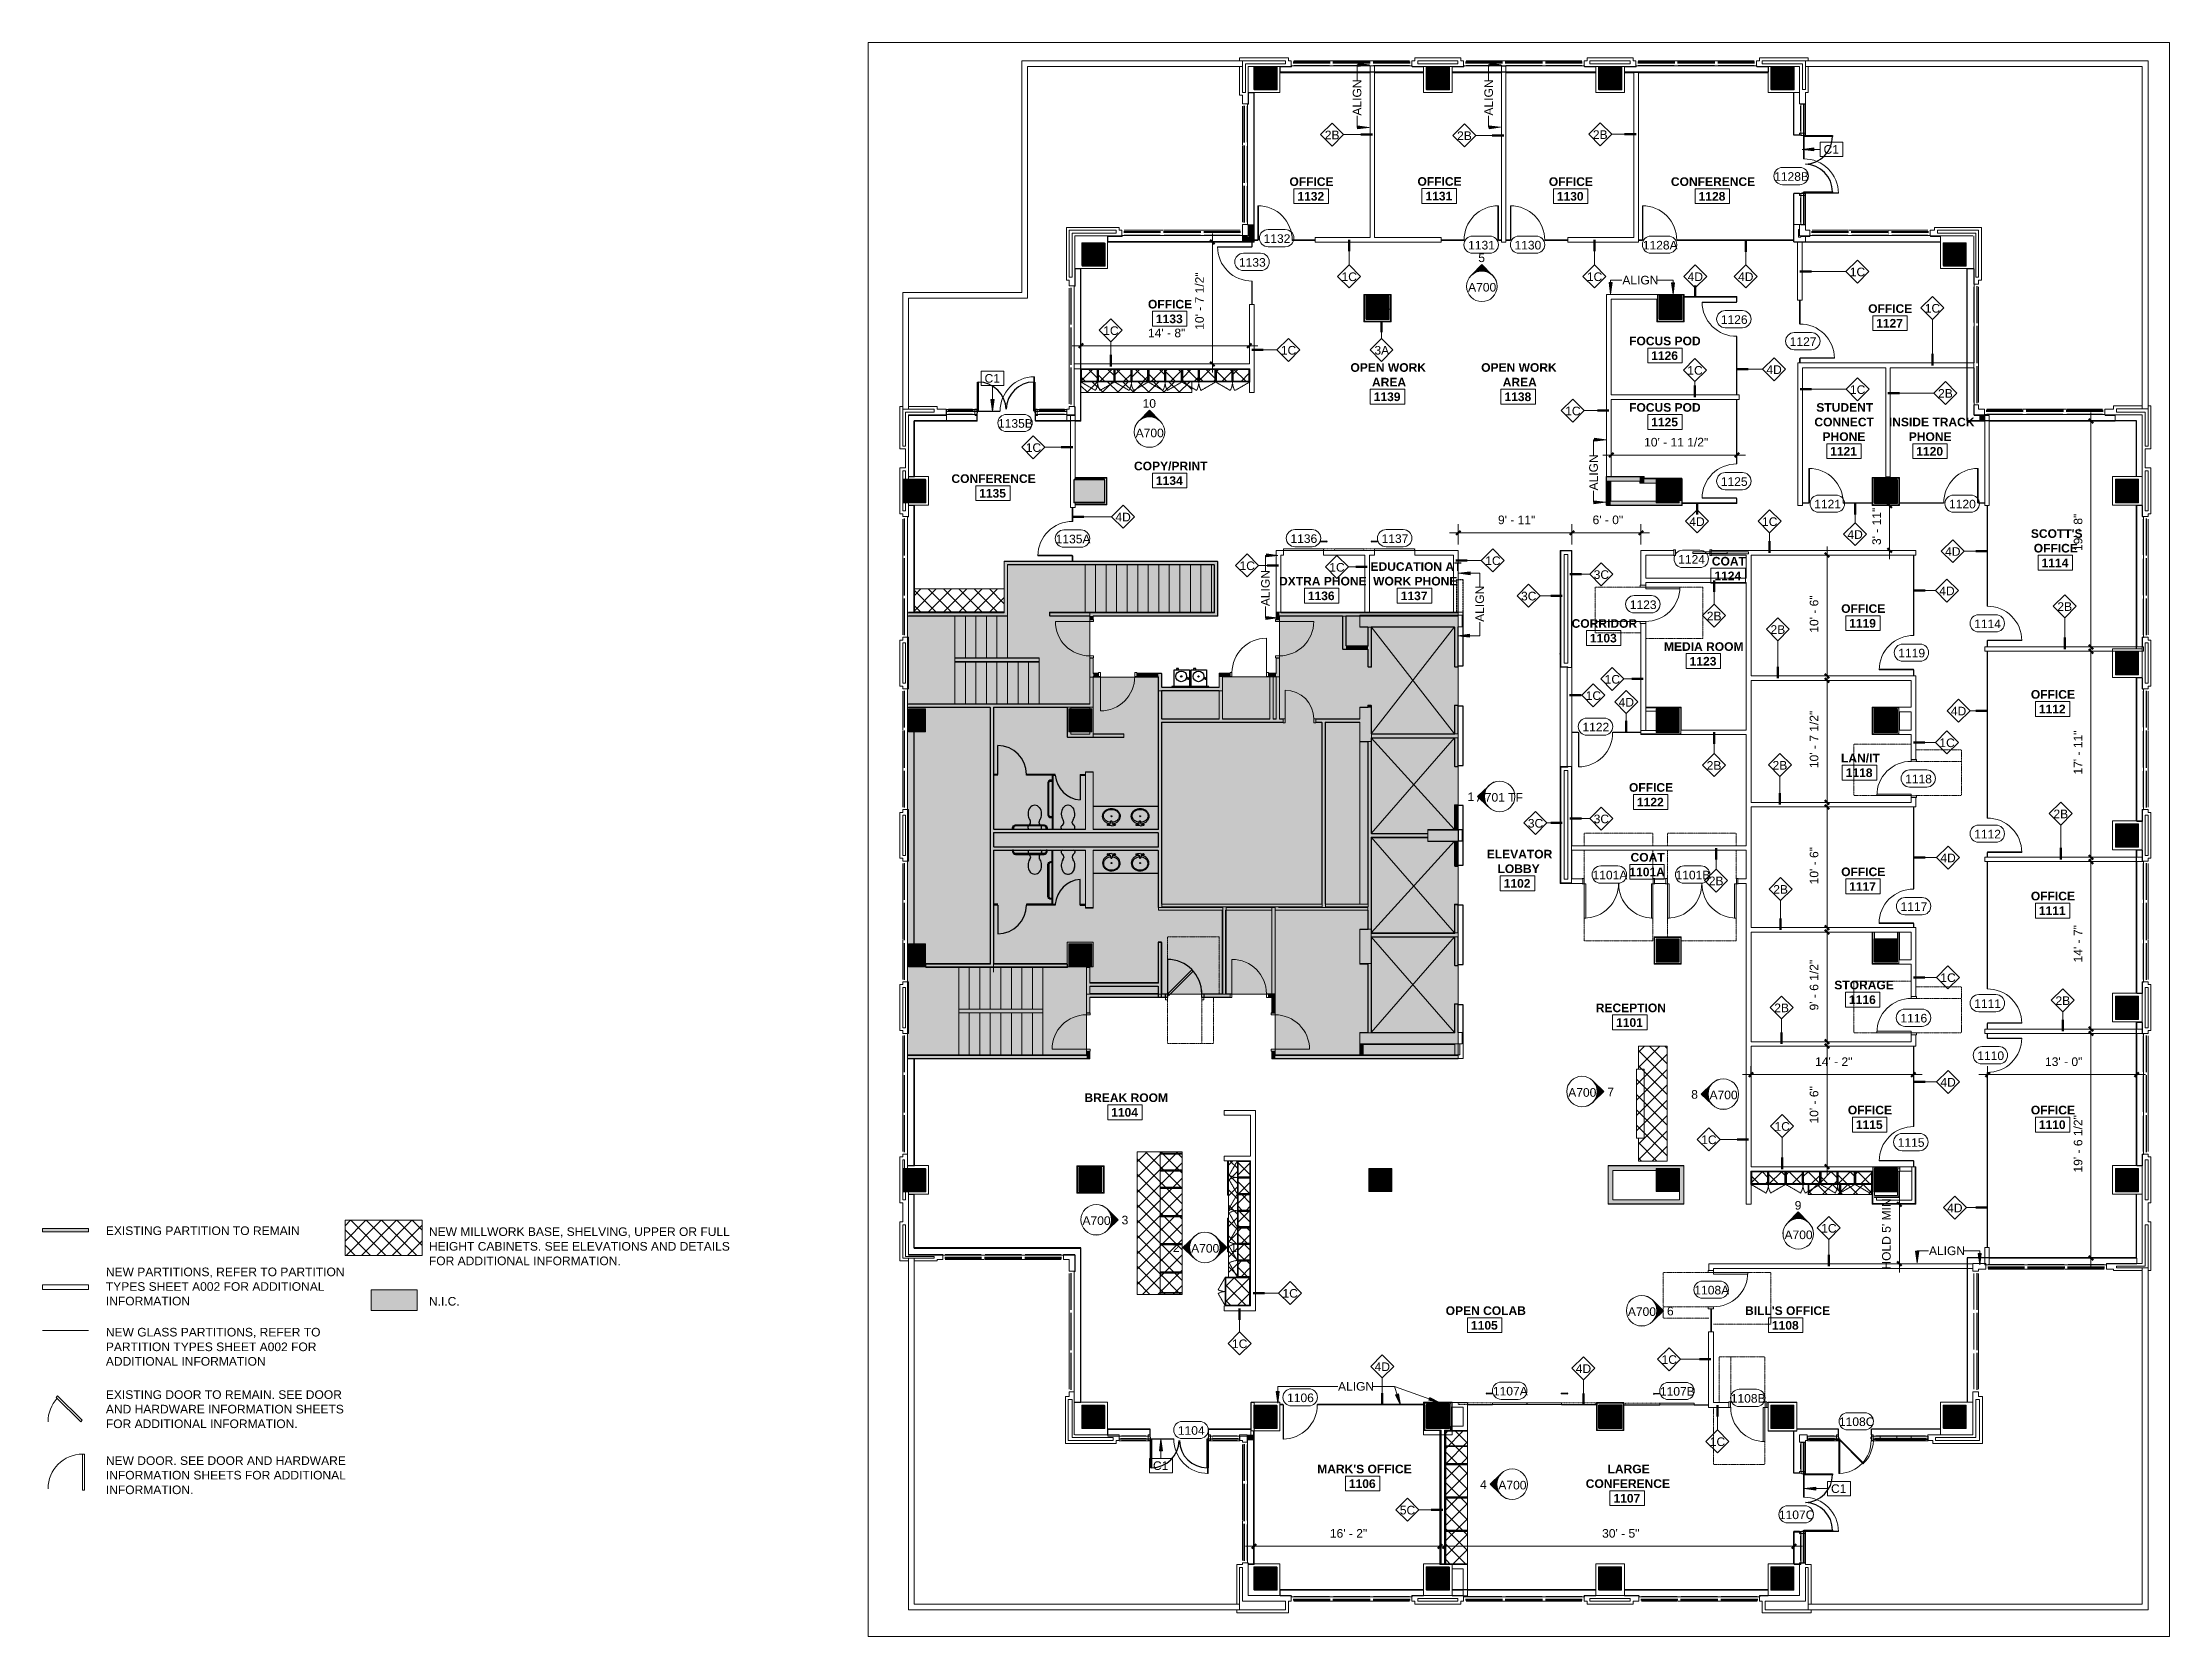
# Model space of a CAD drawing. Header units: inches. Extents: x 920 to 3142, y -796 to 870.
import ezdxf
from ezdxf.xclip import XClip

# ---------------------------------------------------------------- set-up
doc = ezdxf.new("R2010")
doc.units = ezdxf.units.IN
doc.header["$MEASUREMENT"] = 0
doc.header["$XCLIPFRAME"] = 2
for name, pattern in [('L1$0$2DASHES', [163.199999, 71.999999, -24, 9.6, -24, 9.6, -24]), ('L1$0$PHANTOM4', [0.625, 0.3125, -0.0625, 0.0625, -0.0625, 0.0625, -0.0625]), ('X2$0$Dash', [0.25, 0.125, -0.125]), ('X2$0$Dash 1_16_', [0.125, 0.0625, -0.0625]), ('X2$0$Hidden', [0.28125, 0.1875, -0.09375])]:
    doc.linetypes.add(name, pattern=pattern)
for name, color, linetype in [('L1$0$A-Anno-Revs-FinF', 181, 'Continuous'), ('L1$0$A-Cols-Bldg', 235, 'Continuous'), ('L1$0$DEMO', 7, 'L1$0$PHANTOM4'), ('L1$0$GLZ_GLAZING', 7, 'Continuous')]:
    doc.layers.add(name, color=color, linetype=linetype)
for name, color, linetype, lineweight in [('L1$0$ArchiCAD Doors_Pen_No__100', 7, 'Continuous', 20), ('L1$0$ArchiCAD Doors_Pen_No__3', 7, 'Continuous', 20), ('L1$0$ArchiCAD Doors_Pen_No__4', 7, 'Continuous', 9), ('L1$0$ArchiCAD Windows_Pen_No__4', 4, 'Continuous', 9), ('L1$0$BB Columns_Pen_No__3', 7, 'Continuous', 20), ('L1$0$BB Columns_Pen_No__7', 7, 'Continuous', 20), ('L1$0$BB Columns_Pen_No__95', 8, 'Continuous', 20), ('L1$0$BB Core_Pen_No__100', 7, 'Continuous', 20), ('L1$0$BB Shell_Pen_No__100', 7, 'Continuous', 20), ('L1$0$BB Shell_Pen_No__95', 8, 'Continuous', 20), ('X1$0$A-DETL', 90, 'Continuous', 9), ('X1$0$A-DETL-GENF', 92, 'Continuous', 9), ('X1$0$A-DETL-THIN', 151, 'Continuous', 9), ('X1$0$A-WALL', 113, 'Continuous', 13), ('X1$0$G-ANNO-TEXT', 231, 'Continuous', 9), ('X2$0$18_0109_REV_dwg _7_', 8, 'Continuous', 9), ('X2$0$A-ANNO-DIMS', 211, 'Continuous', 9), ('X2$0$A-ANNO-DIMS-96', 211, 'Continuous', 9), ('X2$0$A-ANNO-KEYN', 231, 'Continuous', 9), ('X2$0$A-AREA-IDEN', 2, 'Continuous', 9), ('X2$0$A-DETL', 90, 'Continuous', 9), ('X2$0$A-DETL-GENF', 92, 'Continuous', 9), ('X2$0$A-DOOR', 31, 'Continuous', 13), ('X2$0$A-DOOR-FRAM', 31, 'Continuous', 20), ('X2$0$A-DOOR-IDEN', 31, 'Continuous', 9), ('X2$0$A-GENM', 13, 'Continuous', 9), ('X2$0$A-WALL', 113, 'Continuous', 9), ('X2$0$A-WALL-IDEN', 211, 'Continuous', 9), ('X2$0$A-WALL-PATT', 111, 'Continuous', 13), ('X2$0$G-ANNO-SYMB', 111, 'Continuous', 9), ('X2$0$G-ANNO-TEXT', 231, 'Continuous', 9), ('X2$0$I-WALL', 2, 'Continuous', 9), ('X2$0$Q-CASE', 31, 'Continuous', 9), ('X2$0$Q-CASE-HDLN', 31, 'X2$0$Dash', 9), ('X2$0$S-COLS', 52, 'Continuous', 9)]:
    doc.layers.add(name, color=color, linetype=linetype, lineweight=lineweight)
doc.styles.add('X1$0$Swis721 Lt BT', font='swissl.ttf', dxfattribs={"height": 9})
doc.styles.add('X2$0$Arial', font='arial.ttf', dxfattribs={"height": 9})
doc.styles.add('X2$0$Swis721 Lt BT', font='swissl.ttf', dxfattribs={"height": 9})
doc.styles.add('X2$0$Swis721 Lt BT_B', font='', dxfattribs={"height": 9})
doc.styles.get('X2$0$Swis721 Lt BT_B').set_extended_font_data('Swis721 Lt BT', bold=True)
doc.dimstyles.new('X2$0$OTJ_-_3_32__Linear__1_2__Tolerance', dxfattribs={"dimscale": 12, "dimtxt": 9.497835, "dimasz": 0.375, "dimexe": 0.75, "dimexo": 0.5, "dimgap": 0.5, "dimtad": 1, "dimdec": 1, "dimrnd": 0.5, "dimzin": 3, "dimdsep": 46, "dimlunit": 4, "dimtxsty": 'X2$0$Swis721 Lt BT', "dimblk1": 'X2$0$_Oblique', "dimblk2": 'X2$0$_Oblique', "dimsah": 1, "dimcen": 0.09, "dimdle": 0.75, "dimazin": 0, "dimtfac": 1, "dimtdec": 4, "dimtix": 1, "dimtmove": 0, "dimatfit": 3, "dimfxl": 1, "dimtvp": 1, "dimfrac": 2, "dimtolj": 1, "dimtzin": 0, "dimarcsym": 2})
pattern_1 = [(45, (0, 0), (-8.01223, 8.01223), []), (135, (0, 0), (-8.01223, -8.01223), [])]
pattern_2 = [(0, (0, 0), (30.72, 7.68), [1.267, -21.773, 1.267, -21.773, -122.88]), (0, (0, 0), (30.72, 7.68), [-46.08, 1.267, -44.813, 1.267, -21.773, -53.76]), (0, (0, 0), (30.72, 7.68), [-115.2, 1.267, -14.093, 1.267, -37.133]), (120, (11.52, 3.84), (-22.011075, 22.7643), [1.267, -21.773, 1.267, -21.773, -122.88]), (120, (11.52, 3.84), (-22.011075, 22.7643), [-46.08, 1.267, -44.813, 1.267, -21.773, -53.76]), (120, (11.52, 3.84), (-22.011075, 22.7643), [-115.2, 1.267, -14.093, 1.267, -37.133]), (240, (15.36, 19.2), (-8.708925, -30.4443), [1.267, -21.773, 1.267, -21.773, -122.88]), (240, (15.36, 19.2), (-8.708925, -30.4443), [-46.08, 1.267, -44.813, 1.267, -21.773, -53.76]), (240, (15.36, 19.2), (-8.708925, -30.4443), [-115.2, 1.267, -14.093, 1.267, -37.133])]
pattern_3 = [(315, (390.932, -895.152), (8.01223, 8.01223), []), (45, (390.932, -895.152), (-8.01223, 8.01223), [])]
pattern_4 = [(225, (-1104.192, 274.056), (8.01223, -8.01223), []), (315, (-1104.192, 274.056), (8.01223, 8.01223), [])]
pattern_5 = [(45, (260.762, 306.957), (-8.01223, 8.01223), []), (135, (260.762, 306.957), (-8.01223, -8.01223), [])]
pattern_6 = [(225, (-256.771, -306.957), (8.01223, -8.01223), []), (315, (-256.771, -306.957), (8.01223, 8.01223), [])]
pattern_7 = [(45, (224.566, 306.957), (-8.01223, 8.01223), []), (135, (224.566, 306.957), (-8.01223, -8.01223), [])]
pattern_8 = [(225, (-220.575, -306.957), (8.01223, -8.01223), []), (315, (-220.575, -306.957), (8.01223, 8.01223), [])]
pattern_9 = [(45, (188.371, 306.957), (-8.01223, 8.01223), []), (135, (188.371, 306.957), (-8.01223, -8.01223), [])]
pattern_10 = [(225, (-184.38, -306.957), (8.01223, -8.01223), []), (315, (-184.38, -306.957), (8.01223, 8.01223), [])]
pattern_11 = [(225, (-148.184, -306.957), (8.01223, -8.01223), []), (315, (-148.184, -306.957), (8.01223, 8.01223), [])]
pattern_12 = [(45, (961.325, -531.364), (-8.01223, 8.01223), []), (135, (961.325, -531.364), (-8.01223, -8.01223), [])]
pattern_13 = [(225, (-957.334, 531.364), (8.01223, -8.01223), []), (315, (-957.334, 531.364), (8.01223, 8.01223), [])]
pattern_14 = [(45, (926.126, -531.364), (-8.01223, 8.01223), []), (135, (926.126, -531.364), (-8.01223, -8.01223), [])]
pattern_15 = [(225, (-922.135, 531.364), (8.01223, -8.01223), []), (315, (-922.135, 531.364), (8.01223, 8.01223), [])]
pattern_16 = [(45, (890.926, -531.364), (-8.01223, 8.01223), []), (135, (890.926, -531.364), (-8.01223, -8.01223), [])]
pattern_17 = [(225, (-886.935, 531.364), (8.01223, -8.01223), []), (315, (-886.935, 531.364), (8.01223, 8.01223), [])]
pattern_18 = [(225, (-851.736, 531.364), (8.01223, -8.01223), []), (315, (-851.736, 531.364), (8.01223, 8.01223), [])]
pattern_19 = [(45, (855.727, -531.364), (-8.01223, 8.01223), []), (135, (855.727, -531.364), (-8.01223, -8.01223), [])]
pattern_20 = [(225, (-816.536, 531.364), (8.01223, -8.01223), []), (315, (-816.536, 531.364), (8.01223, 8.01223), [])]
pattern_21 = [(45, (820.527, -531.364), (-8.01223, 8.01223), []), (135, (820.527, -531.364), (-8.01223, -8.01223), [])]
pattern_22 = [(135, (-313.95, 797.224), (-8.01223, -8.01223), []), (225, (-313.95, 797.224), (8.01223, -8.01223), [])]
pattern_23 = [(315, (352.69, -797.224), (8.01223, 8.01223), []), (45, (352.69, -797.224), (-8.01223, 8.01223), [])]
pattern_24 = [(135, (-348.699, 797.224), (-8.01223, -8.01223), []), (225, (-348.699, 797.224), (8.01223, -8.01223), [])]
pattern_25 = [(315, (387.44, -797.224), (8.01223, 8.01223), []), (45, (387.44, -797.224), (-8.01223, 8.01223), [])]
pattern_26 = [(135, (-296.575, 797.224), (-8.01223, -8.01223), []), (225, (-296.575, 797.224), (8.01223, -8.01223), [])]
pattern_27 = [(135, (-383.449, 797.224), (-8.01223, -8.01223), []), (225, (-383.449, 797.224), (8.01223, -8.01223), [])]
pattern_28 = [(315, (452.19, -794.724), (8.01223, 8.01223), []), (45, (452.19, -794.724), (-8.01223, 8.01223), [])]
pattern_29 = [(315, (395.649, -797.224), (8.01223, 8.01223), []), (45, (395.649, -797.224), (-8.01223, 8.01223), [])]
pattern_30 = [(135, (-400.824, 797.224), (-8.01223, -8.01223), []), (225, (-400.824, 797.224), (8.01223, -8.01223), [])]
pattern_31 = [(315, (317.941, -797.224), (8.01223, 8.01223), []), (45, (317.941, -797.224), (-8.01223, 8.01223), [])]

# ---------------------------------------------------------------- blocks, each defined once
blk = doc.blocks.new('X1$0$Family - ___-1369240-CONSTRUCTION PLAN SYMBOLS')
at = {"layer": 'X1$0$A-WALL'}
for p, q in [((968, -428), (920, -428)), ((920, -428), (920, -433)), ((920, -433), (968, -433)), ((968, -433), (968, -428))]:
    blk.add_line(p, q, dxfattribs=at)
blk = doc.blocks.new('X1')
at = {"layer": 'X1$0$A-DETL-GENF'}
for color, points in [(7, [(968, -372.7), (968, -369.2), (920, -369.2), (920, -372.7), (920, -372.7)]), (9, [(1311.3, -454.8), (1311.3, -433.3), (1263.3, -433.3), (1263.3, -454.8)])]:
    blk.add_hatch(color=color, dxfattribs=at).paths.add_polyline_path(points, flags=0)
h = blk.add_hatch(dxfattribs=at)
h.set_pattern_fill('FP1_1', style=0, pattern_type=2)
h.set_pattern_definition(pattern_1)
h.paths.add_polyline_path([(1316.6, -397.4), (1316.6, -360.7), (1236.1, -360.7), (1236.1, -397.4), (1311.3, -397.4)], flags=0)
at = {"layer": 'X1$0$A-DETL', "lineweight": 20}
blk.add_line((968, -475.9), (920, -475.9), dxfattribs=at)
at = {"layer": 'X1$0$A-DETL-THIN'}
for p, q in [((968, -369.2), (920, -369.2)), ((920, -369.2), (920, -372.7)), ((920, -372.7), (920, -369.2)), ((920, -369.2), (968, -369.2)), ((920, -372.7), (968, -372.7)), ((920, -372.7), (968, -372.7)), ((968, -372.7), (968, -369.2)), ((968, -369.2), (968, -372.7)), ((1316.6, -360.7), (1236.1, -360.7)), ((1236.1, -360.7), (1236.1, -397.4)), ((1316.6, -397.4), (1316.6, -360.7)), ((1236.1, -397.4), (1316.6, -397.4)), ((1311.3, -433.3), (1263.3, -433.3)), ((1263.3, -433.3), (1263.3, -454.8)), ((1263.3, -454.8), (1263.3, -433.3)), ((1263.3, -433.3), (1311.3, -433.3)), ((1311.3, -454.8), (1311.3, -433.3)), ((1311.3, -433.3), (1311.3, -454.8)), ((1263.3, -454.8), (1311.3, -454.8)), ((1263.3, -454.8), (1311.3, -454.8)), ((935.7, -544.2), (934.3, -545.7)), ((959.8, -571.1), (934.3, -545.7)), ((961.2, -569.7), (935.7, -544.2)), ((961.2, -569.7), (959.8, -571.1)), ((961.7, -642.8), (961.7, -605.1)), ((963.7, -605.1), (961.7, -605.1)), ((963.7, -642.8), (963.7, -605.1)), ((963.7, -642.8), (961.7, -642.8))]:
    blk.add_line(p, q, dxfattribs=at)
for centre, start in [((961.8, -571.1), 137.2472), ((961.8, -641.1), 90.0634)]:
    blk.add_arc(centre, 36.1, start, 180, dxfattribs=at)
at = {"lineweight": 9}
blk.add_blockref('X1$0$Family - ___-1369240-CONSTRUCTION PLAN SYMBOLS', (0, 0), dxfattribs=at)
at = {"layer": 'X1$0$G-ANNO-TEXT', "color": 7, "char_height": 9, "attachment_point": 1, "style": 'X1$0$Swis721 Lt BT'}
for s, insert, width in [('EXISTING PARTITION TO REMAIN', (986.1, -367.1), 229.674), ('NEW MILLWORK BASE, SHELVING, UPPER OR FULL ', (1323.6, -368.1), 367.539), ('HEIGHT CABINETS. SEE ELEVATIONS AND DETAILS ', (1323.6, -383.4), 363.297), ('FOR ADDITIONAL INFORMATION. ', (1323.6, -398.6), 236.34), ('NEW PARTITIONS, REFER TO PARTITION ', (986.1, -410.1), 286.335), ('TYPES SHEET A002 FOR ADDITIONAL ', (986.1, -425.4), 265.125), ('INFORMATION', (986.1, -440.6), 101.808), ('N.I.C.', (1323.6, -440.8), 37.875), ('NEW GLASS PARTITIONS, REFER TO ', (986.1, -473.1), 259.065), ('PARTITION TYPES SHEET A002 FOR ', (986.1, -488.4), 253.308), ('ADDITIONAL INFORMATION', (986.1, -503.6), 193.011), ('AND HARDWARE INFORMATION SHEETS ', (986.1, -553.5), 289.971), ('EXISTING DOOR TO REMAIN. SEE DOOR ', (986.1, -538.3), 288.759), ('FOR ADDITIONAL INFORMATION.', (986.1, -568.8), 232.098), ('NEW DOOR. SEE DOOR AND HARDWARE ', (986.1, -607.3), 295.122), ('INFORMATION SHEETS FOR ADDITIONAL ', (986.1, -622.5), 293.001), ('INFORMATION.', (986.1, -637.8), 106.05)]:
    blk.add_mtext(s, dxfattribs=dict(at, insert=insert, width=width))
blk = doc.blocks.new('L1$0$window-fixed')
at = {"layer": 'L1$0$ArchiCAD Windows_Pen_No__4', "linetype": 'L1$0$2DASHES'}
for p, q in [((-6723.6, 3788.3), (-6761.1, 3788.3)), ((-6723.6, 3783.3), (-6761.1, 3783.3)), ((-6681.6, 3788.3), (-6719.6, 3788.3)), ((-6681.6, 3783.3), (-6719.6, 3783.3)), ((-6640.1, 3788.3), (-6677.6, 3788.3)), ((-6640.1, 3783.3), (-6677.6, 3783.3))]:
    blk.add_line(p, q, dxfattribs=at)
at = {"layer": 'L1$0$ArchiCAD Windows_Pen_No__4', "linetype": 'Continuous'}
for p, q in [((-6723.2, 3788.3), (-6721.6, 3788.3)), ((-6721.6, 3788.3), (-6720, 3788.3)), ((-6681.2, 3788.3), (-6679.6, 3788.3)), ((-6679.6, 3788.3), (-6678, 3788.3))]:
    blk.add_line(p, q, dxfattribs=at)
at = {"layer": 'L1$0$GLZ_GLAZING', "color": 30, "linetype": 'Continuous'}
for p, q in [((-6723.1, 3786.8), (-6761.6, 3786.8)), ((-6761.6, 3786.3), (-6723.1, 3786.3)), ((-6681.1, 3786.8), (-6720.1, 3786.8)), ((-6720.1, 3786.3), (-6681.1, 3786.3)), ((-6639.6, 3786.8), (-6678.1, 3786.8)), ((-6678.1, 3786.3), (-6639.6, 3786.3))]:
    blk.add_line(p, q, dxfattribs=at)
at = {"layer": 'L1$0$GLZ_GLAZING', "color": 30, "linetype": 'Continuous', "const_width": 0.00174}
for points in [[(-6763.6, 3783.3), (-6761.1, 3783.3), (-6761.1, 3786.1), (-6761.6, 3786.1), (-6761.6, 3787.1), (-6761.1, 3787.1), (-6761.1, 3788.3), (-6763.6, 3788.3), (-6763.6, 3787.1), (-6763.6, 3787.1), (-6763.6, 3786.1), (-6763.6, 3786.1)], [(-6723.1, 3786.1), (-6723.1, 3787.1), (-6761.6, 3787.1), (-6761.6, 3786.1), (-6723.1, 3786.1)], [(-6719.6, 3783.3), (-6723.6, 3783.3), (-6723.6, 3786.1), (-6723.1, 3786.1), (-6723.1, 3787.1), (-6723.6, 3787.1), (-6723.6, 3788.3), (-6719.6, 3788.3), (-6719.6, 3787.1), (-6720.1, 3787.1), (-6720.1, 3786.1), (-6719.6, 3786.1)], [(-6681.1, 3786.1), (-6681.1, 3787.1), (-6720.1, 3787.1), (-6720.1, 3786.1), (-6681.6, 3786.1)], [(-6677.6, 3783.3), (-6681.6, 3783.3), (-6681.6, 3786.1), (-6681.1, 3786.1), (-6681.1, 3787.1), (-6681.6, 3787.1), (-6681.6, 3788.3), (-6677.6, 3788.3), (-6677.6, 3787.1), (-6678.1, 3787.1), (-6678.1, 3786.1), (-6677.6, 3786.1)], [(-6639.6, 3786.1), (-6639.6, 3787.1), (-6678.1, 3787.1), (-6678.1, 3786.1), (-6639.6, 3786.1)]]:
    blk.add_lwpolyline(points, close=True, dxfattribs=at)
blk.add_lwpolyline([(-6637.6, 3783.3), (-6637.6, 3788.3), (-6640.1, 3788.3), (-6640.1, 3787.1), (-6639.6, 3787.1), (-6639.6, 3786.1), (-6640.1, 3786.1), (-6640.1, 3783.3), (-6637.6, 3783.3)], dxfattribs=at)
blk = doc.blocks.new('L1')
at = {"layer": 'L1$0$BB Columns_Pen_No__95', "linetype": 'Continuous', "lineweight": 0, "true_color": 0x3f3f3f}
for points in [[(-7162.7, 3767.3), (-7162.7, 3743.3), (-7138.7, 3743.3), (-7138.7, 3767.3)], [(-6982.7, 3767.3), (-6982.7, 3743.3), (-6958.7, 3743.3), (-6958.7, 3767.3)], [(-6802.7, 3767.3), (-6802.7, 3743.3), (-6778.7, 3743.3), (-6778.7, 3767.3)], [(-6622.7, 3767.3), (-6622.7, 3743.3), (-6598.7, 3743.3), (-6598.7, 3767.3)], [(-7342.7, 3583.3), (-7342.7, 3559.3), (-7318.7, 3559.3), (-7318.7, 3583.3)], [(-6442.7, 3583.3), (-6442.7, 3559.3), (-6418.7, 3559.3), (-6418.7, 3583.3)], [(-7045.7, 3527.3), (-7045.7, 3503.3), (-7021.7, 3503.3), (-7021.7, 3527.3)], [(-6739.7, 3527.3), (-6739.7, 3503.3), (-6715.7, 3503.3), (-6715.7, 3527.3)], [(-7529.7, 3336.1), (-7529.7, 3312.1), (-7505.7, 3312.1), (-7505.7, 3336.1)], [(-7350.7, 3336.1), (-7350.7, 3312.1), (-7318.7, 3312.1), (-7318.7, 3336.1)], [(-6742.7, 3336.1), (-6742.7, 3312.1), (-6718.7, 3312.1), (-6718.7, 3336.1)], [(-6514.7, 3336.1), (-6514.7, 3312.1), (-6490.7, 3312.1), (-6490.7, 3336.1)], [(-6238.7, 3336.1), (-6262.7, 3336.1), (-6262.7, 3312.1), (-6238.7, 3312.1)], [(-6238.7, 3156.1), (-6262.7, 3156.1), (-6262.7, 3132.1), (-6238.7, 3132.1)], [(-7523.7, 3096.1), (-7523.7, 3072.1), (-7505.7, 3072.1), (-7505.7, 3096.1)], [(-7356.2, 3096.1), (-7356.2, 3072.1), (-7332.2, 3072.1), (-7332.2, 3096.1)], [(-6742.7, 3096.1), (-6742.7, 3072.1), (-6718.7, 3072.1), (-6718.7, 3096.1)], [(-6514.7, 3096.1), (-6514.7, 3072.1), (-6490.7, 3072.1), (-6490.7, 3096.1)], [(-6238.7, 2976.1), (-6262.7, 2976.1), (-6262.7, 2952.1), (-6238.7, 2952.1)], [(-7523.7, 2850.6), (-7523.7, 2826.6), (-7505.7, 2826.6), (-7505.7, 2850.6)], [(-7356.2, 2850.6), (-7356.2, 2826.6), (-7332.2, 2826.6), (-7332.2, 2850.6)], [(-6742.7, 2856.1), (-6742.7, 2832.1), (-6718.7, 2832.1), (-6718.7, 2856.1)], [(-6514.7, 2856.1), (-6514.7, 2832.1), (-6490.7, 2832.1), (-6490.7, 2856.1)], [(-6238.7, 2796.1), (-6262.7, 2796.1), (-6262.7, 2772.1), (-6238.7, 2772.1)], [(-7529.7, 2616.1), (-7529.7, 2592.1), (-7505.7, 2592.1), (-7505.7, 2616.1)], [(-7345.7, 2617), (-7345.7, 2593), (-7321.7, 2593), (-7321.7, 2617)], [(-7042.7, 2616.1), (-7042.7, 2592.1), (-7018.7, 2592.1), (-7018.7, 2616.1)], [(-6742.7, 2616.1), (-6742.7, 2592.1), (-6718.7, 2592.1), (-6718.7, 2616.1)], [(-6514.7, 2616.1), (-6514.7, 2592.1), (-6490.7, 2592.1), (-6490.7, 2616.1)], [(-6238.7, 2616.1), (-6262.7, 2616.1), (-6262.7, 2592.1), (-6238.7, 2592.1)], [(-7342.7, 2368.8), (-7342.7, 2344.8), (-7318.7, 2344.8), (-7318.7, 2368.8)], [(-7162.7, 2368.8), (-7162.7, 2344.8), (-7138.7, 2344.8), (-7138.7, 2368.8)], [(-6982.7, 2368.8), (-6982.7, 2344.8), (-6958.7, 2344.8), (-6958.7, 2368.8)], [(-6802.7, 2368.8), (-6802.7, 2344.8), (-6778.7, 2344.8), (-6778.7, 2368.8)], [(-6622.7, 2368.8), (-6622.7, 2344.8), (-6598.7, 2344.8), (-6598.7, 2368.8)], [(-6442.7, 2368.8), (-6442.7, 2344.8), (-6418.7, 2344.8), (-6418.7, 2368.8)], [(-7162.7, 2175.8), (-7138.7, 2175.8), (-7138.7, 2199.8), (-7162.7, 2199.8)], [(-6982.7, 2175.8), (-6958.7, 2175.8), (-6958.7, 2199.8), (-6982.7, 2199.8)], [(-6802.7, 2175.8), (-6778.7, 2175.8), (-6778.7, 2199.8), (-6802.7, 2199.8)], [(-6622.7, 2175.8), (-6598.7, 2175.8), (-6598.7, 2199.8), (-6622.7, 2199.8)]]:
    blk.add_hatch(color=250, dxfattribs=at).paths.add_polyline_path(points)
at = {"layer": 'L1$0$A-Anno-Revs-FinF'}
for p, q in [((-6985.7, 3761.3), (-7135.7, 3761.3)), ((-6805.7, 3761.3), (-6955.7, 3761.3)), ((-6625.7, 3761.3), (-6775.7, 3761.3)), ((-6625.7, 3767.3), (-6625.7, 3761.3)), ((-7162.7, 3740.3), (-7162.7, 3590.3)), ((-6598.7, 3695.8), (-6598.7, 3740.3)), ((-6592.7, 3695.8), (-6598.7, 3695.8)), ((-6598.7, 3584.3), (-6598.7, 3634.8)), ((-6592.7, 3634.8), (-6598.7, 3634.8)), ((-7162.7, 3584.3), (-7315.7, 3584.3)), ((-7162.7, 3590.3), (-7162.7, 3584.3)), ((-6598.7, 3584.3), (-6445.7, 3584.3)), ((-7343.7, 3397.3), (-7343.7, 3556.3)), ((-6417.7, 3397.3), (-6417.7, 3556.3)), ((-7452.2, 3403.3), (-7452.2, 3397.3)), ((-7391.2, 3403.3), (-7391.2, 3397.3)), ((-7517.7, 3339.1), (-7517.7, 3397.3)), ((-7452.2, 3397.3), (-7517.7, 3397.3)), ((-7343.7, 3397.3), (-7391.2, 3397.3)), ((-6411.7, 3397.3), (-6417.7, 3397.3)), ((-6240.7, 3397.3), (-6411.7, 3397.3)), ((-6240.7, 3339.1), (-6240.7, 3397.3)), ((-7517.7, 3197.1), (-7517.6, 3309.1)), ((-6240.7, 3159.1), (-6240.7, 3309.1)), ((-6240.7, 2979.1), (-6240.7, 3129.1)), ((-7517.7, 2850.6), (-7517.6, 3072.1)), ((-6240.7, 2799.1), (-6240.7, 2949.1)), ((-6240.7, 2619.1), (-6240.7, 2769.1)), ((-7517.7, 2619.1), (-7517.6, 2731)), ((-7517.8, 2533), (-7517.7, 2589.1)), ((-6240.7, 2522.8), (-6240.7, 2589.1)), ((-7343.7, 2533), (-7517.8, 2533)), ((-7343.7, 2371.8), (-7343.7, 2533)), ((-6240.7, 2522.8), (-6417.7, 2522.8)), ((-6417.7, 2522.8), (-6417.7, 2371.8)), ((-7271.2, 2343.8), (-7315.7, 2343.8)), ((-7271.2, 2337.8), (-7271.2, 2343.8)), ((-7165.7, 2343.8), (-7210.2, 2343.8)), ((-7210.2, 2337.8), (-7210.2, 2343.8)), ((-7162.7, 2202.8), (-7162.7, 2341.8)), ((-6598.7, 2297.6), (-6598.7, 2341.8)), ((-6552.2, 2343.8), (-6595.7, 2343.8)), ((-6552.2, 2337.8), (-6552.2, 2343.8)), ((-6445.7, 2343.8), (-6517.7, 2343.8)), ((-6517.7, 2337.8), (-6517.7, 2343.8)), ((-6592.7, 2297.6), (-6598.7, 2297.6)), ((-6598.7, 2202.8), (-6598.7, 2236.6)), ((-6592.7, 2236.6), (-6598.7, 2236.6)), ((-6985.7, 2175.8), (-7135.7, 2175.8)), ((-6805.7, 2175.8), (-6955.7, 2175.8)), ((-6625.7, 2175.8), (-6775.7, 2175.8))]:
    blk.add_line(p, q, dxfattribs=at)
at = {"layer": 'L1$0$A-Cols-Bldg', "color": 251, "ltscale": 5}
for p, q in [((-7246.2, 3119.6), (-7246.2, 3137.1)), ((-7246.2, 3137.1), (-7230.2, 3137.1)), ((-7241.4, 3138.4), (-7243.8, 3138.4)), ((-7243.8, 3138.4), (-7243.8, 3137.1)), ((-7243.8, 3137.1), (-7241.4, 3137.1)), ((-7241.4, 3137.1), (-7241.4, 3138.4)), ((-7230.2, 3137.1), (-7230.2, 3119.6)), ((-7228.2, 3119.6), (-7228.2, 3137.1)), ((-7228.2, 3137.1), (-7212.2, 3137.1)), ((-7223.4, 3138.4), (-7225.8, 3138.4)), ((-7225.8, 3138.4), (-7225.8, 3137.1)), ((-7225.8, 3137.1), (-7223.4, 3137.1)), ((-7223.4, 3137.1), (-7223.4, 3138.4)), ((-7212.2, 3137.1), (-7212.2, 3119.6)), ((-7209.9, 3119.6), (-7248.4, 3119.6)), ((-7248.4, 3119.6), (-7248.4, 3118.8)), ((-7209.9, 3119.6), (-7248.4, 3119.6)), ((-7248.4, 3119.6), (-7248.4, 3118.8)), ((-7230.2, 3119.6), (-7247.2, 3119.6)), ((-7233.1, 3128), (-7232.8, 3128.9)), ((-7233.1, 3128), (-7232.8, 3128.9)), ((-7231.7, 3127.3), (-7233.1, 3128)), ((-7231.7, 3127.3), (-7233.1, 3128)), ((-7231.3, 3128.7), (-7232.8, 3128.9)), ((-7231.3, 3128.7), (-7232.8, 3128.9)), ((-7231.5, 3127.5), (-7231.7, 3127.3)), ((-7231.5, 3127.5), (-7231.7, 3127.3)), ((-7231.5, 3127.5), (-7231.2, 3128.4)), ((-7231.5, 3127.5), (-7231.2, 3128.4)), ((-7231.2, 3128.4), (-7231.3, 3128.7)), ((-7231.2, 3128.4), (-7231.3, 3128.7)), ((-7212.2, 3119.6), (-7229.2, 3119.6)), ((-7215.1, 3128), (-7214.8, 3128.9)), ((-7215.1, 3128), (-7214.8, 3128.9)), ((-7213.8, 3127.3), (-7215.1, 3128)), ((-7213.8, 3127.3), (-7215.1, 3128)), ((-7213.3, 3128.7), (-7214.8, 3128.9)), ((-7213.3, 3128.7), (-7214.8, 3128.9)), ((-7213.5, 3127.5), (-7213.8, 3127.3)), ((-7213.5, 3127.5), (-7213.8, 3127.3)), ((-7213.5, 3127.5), (-7213.2, 3128.4)), ((-7213.5, 3127.5), (-7213.2, 3128.4)), ((-7213.2, 3128.4), (-7213.3, 3128.7)), ((-7213.2, 3128.4), (-7213.3, 3128.7)), ((-7209.9, 3118.8), (-7209.9, 3119.6)), ((-7209.9, 3118.8), (-7209.9, 3119.6)), ((-7430.3, 3027.8), (-7430.3, 3057.8)), ((-7430.3, 3027.8), (-7434.7, 3027.8)), ((-7430.3, 3027.8), (-7434.7, 3027.8)), ((-7430.3, 3027.1), (-7434.7, 3027.1)), ((-7430.3, 3027.1), (-7434.7, 3027.1)), ((-7370.3, 3027.8), (-7400.3, 3027.8)), ((-7400.3, 3027.1), (-7400.3, 3027.8)), ((-7370.3, 3027.8), (-7400.3, 3027.8)), ((-7400.3, 3027.1), (-7400.3, 3027.8)), ((-7373.7, 3027.1), (-7400.3, 3027.1)), ((-7373.7, 3027.1), (-7400.3, 3027.1)), ((-7373.7, 3027.1), (-7373.7, 2970.6)), ((-7373.7, 3027.1), (-7373.7, 2970.6)), ((-7372.9, 3027.1), (-7372.9, 2970.6)), ((-7372.9, 3027.1), (-7370.3, 3027.1)), ((-7372.9, 3027.1), (-7372.9, 2970.6)), ((-7372.9, 3027.1), (-7370.3, 3027.1)), ((-7370.3, 3027.1), (-7370.3, 3027.8)), ((-7370.3, 3027.1), (-7370.3, 3027.8)), ((-7344.3, 3027.8), (-7338.7, 3027.8)), ((-7344.3, 3027.8), (-7344.3, 3001.1)), ((-7344.3, 3027.8), (-7338.7, 3027.8)), ((-7344.3, 3027.8), (-7344.3, 3001.1)), ((-7344.3, 3027.1), (-7338.7, 3027.1)), ((-7338.7, 3027.1), (-7338.7, 3027.8)), ((-7338.7, 3027.1), (-7338.7, 3027.8)), ((-7397.1, 2980.6), (-7396.6, 2979.7)), ((-7397.1, 2980.6), (-7396.6, 2979.7)), ((-7396.2, 2977.3), (-7396.2, 2978.2)), ((-7396.2, 2977.3), (-7396.2, 2978.2)), ((-7387.2, 2977.3), (-7387.2, 2978.2)), ((-7387.2, 2977.3), (-7387.2, 2978.2)), ((-7386.3, 2980.6), (-7386.8, 2979.7)), ((-7386.3, 2980.6), (-7386.8, 2979.7)), ((-7362.4, 2980.6), (-7361.9, 2979.7)), ((-7362.4, 2980.6), (-7361.9, 2979.7)), ((-7361.5, 2977.3), (-7361.5, 2978.2)), ((-7361.5, 2977.3), (-7361.5, 2978.2)), ((-7352.5, 2977.3), (-7352.5, 2978.2)), ((-7352.5, 2977.3), (-7352.5, 2978.2)), ((-7351.6, 2980.6), (-7352.1, 2979.7)), ((-7351.6, 2980.6), (-7352.1, 2979.7)), ((-7330.7, 2994.6), (-7262.7, 2994.6)), ((-7330.7, 2994.6), (-7262.7, 2994.6)), ((-7312.8, 2975.6), (-7312.3, 2979.1)), ((-7312.3, 2979.1), (-7311.1, 2979.1)), ((-7310.6, 2975.6), (-7311.1, 2979.1)), ((-7282.8, 2975.6), (-7282.3, 2979.1)), ((-7282.3, 2979.1), (-7281.1, 2979.1)), ((-7280.6, 2975.6), (-7281.1, 2979.1)), ((-7398.7, 2971.6), (-7398.7, 2973.2)), ((-7398.7, 2971.6), (-7398.7, 2973.2)), ((-7398.4, 2973.9), (-7397.1, 2975.2)), ((-7398.4, 2973.9), (-7397.1, 2975.2)), ((-7397.7, 2970.6), (-7385.7, 2970.6)), ((-7397.7, 2970.6), (-7385.7, 2970.6)), ((-7385, 2973.9), (-7386.3, 2975.2)), ((-7385, 2973.9), (-7386.3, 2975.2)), ((-7384.7, 2971.6), (-7384.7, 2973.2)), ((-7384.7, 2971.6), (-7384.7, 2973.2)), ((-7364, 2971.6), (-7364, 2973.2)), ((-7364, 2971.6), (-7364, 2973.2)), ((-7363.7, 2973.9), (-7362.4, 2975.2)), ((-7363.7, 2973.9), (-7362.4, 2975.2)), ((-7363, 2970.6), (-7351, 2970.6)), ((-7363, 2970.6), (-7351, 2970.6)), ((-7350.3, 2973.9), (-7351.6, 2975.2)), ((-7350.3, 2973.9), (-7351.6, 2975.2)), ((-7350, 2971.6), (-7350, 2973.2)), ((-7350, 2971.6), (-7350, 2973.2)), ((-7313.9, 2975.4), (-7312.8, 2975.6)), ((-7313.9, 2974.3), (-7313.9, 2975.4)), ((-7311.7, 2973.9), (-7313.9, 2974.3)), ((-7311.7, 2973.9), (-7309.5, 2974.3)), ((-7309.5, 2975.4), (-7310.6, 2975.6)), ((-7309.5, 2974.3), (-7309.5, 2975.4)), ((-7283.9, 2975.4), (-7282.8, 2975.6)), ((-7283.9, 2974.3), (-7283.9, 2975.4)), ((-7281.7, 2973.9), (-7283.9, 2974.3)), ((-7281.7, 2973.9), (-7279.5, 2974.3)), ((-7279.5, 2975.4), (-7280.6, 2975.6)), ((-7279.5, 2974.3), (-7279.5, 2975.4)), ((-7398.7, 2947.6), (-7398.7, 2946)), ((-7398.7, 2947.6), (-7398.7, 2946)), ((-7398.4, 2945.3), (-7397.1, 2944)), ((-7398.4, 2945.3), (-7397.1, 2944)), ((-7397.7, 2948.6), (-7385.7, 2948.6)), ((-7397.7, 2948.6), (-7385.7, 2948.6)), ((-7397.1, 2938.5), (-7396.6, 2939.4)), ((-7397.1, 2938.5), (-7396.6, 2939.4)), ((-7396.2, 2941.8), (-7396.2, 2940.9)), ((-7396.2, 2941.8), (-7396.2, 2940.9)), ((-7387.2, 2941.8), (-7387.2, 2940.9)), ((-7387.2, 2941.8), (-7387.2, 2940.9)), ((-7386.3, 2938.5), (-7386.8, 2939.4)), ((-7386.3, 2938.5), (-7386.8, 2939.4)), ((-7385, 2945.3), (-7386.3, 2944)), ((-7385, 2945.3), (-7386.3, 2944)), ((-7384.7, 2947.6), (-7384.7, 2946)), ((-7384.7, 2947.6), (-7384.7, 2946)), ((-7373.7, 2892.1), (-7373.7, 2948.6)), ((-7373.7, 2892.1), (-7373.7, 2948.6)), ((-7372.9, 2892.1), (-7372.9, 2948.6)), ((-7372.9, 2892.1), (-7372.9, 2948.6)), ((-7364, 2947.6), (-7364, 2946)), ((-7364, 2947.6), (-7364, 2946)), ((-7363.7, 2945.3), (-7362.4, 2944)), ((-7363.7, 2945.3), (-7362.4, 2944)), ((-7363, 2948.6), (-7351, 2948.6)), ((-7363, 2948.6), (-7351, 2948.6)), ((-7362.4, 2938.5), (-7361.9, 2939.4)), ((-7362.4, 2938.5), (-7361.9, 2939.4)), ((-7361.5, 2941.8), (-7361.5, 2940.9)), ((-7361.5, 2941.8), (-7361.5, 2940.9)), ((-7352.5, 2941.8), (-7352.5, 2940.9)), ((-7352.5, 2941.8), (-7352.5, 2940.9)), ((-7351.6, 2938.5), (-7352.1, 2939.4)), ((-7351.6, 2938.5), (-7352.1, 2939.4)), ((-7350.3, 2945.3), (-7351.6, 2944)), ((-7350.3, 2945.3), (-7351.6, 2944)), ((-7350, 2947.6), (-7350, 2946)), ((-7350, 2947.6), (-7350, 2946)), ((-7311.7, 2945.2), (-7313.9, 2944.9)), ((-7313.9, 2944.9), (-7313.9, 2943.8)), ((-7313.9, 2943.8), (-7312.8, 2943.5)), ((-7312.8, 2943.5), (-7312.3, 2940.1)), ((-7312.3, 2940.1), (-7311.1, 2940.1)), ((-7311.7, 2945.2), (-7309.5, 2944.9)), ((-7310.6, 2943.5), (-7311.1, 2940.1)), ((-7309.5, 2943.8), (-7310.6, 2943.5)), ((-7309.5, 2944.9), (-7309.5, 2943.8)), ((-7281.7, 2945.2), (-7283.9, 2944.9)), ((-7283.9, 2944.9), (-7283.9, 2943.8)), ((-7283.9, 2943.8), (-7282.8, 2943.5)), ((-7282.8, 2943.5), (-7282.3, 2940.1)), ((-7282.3, 2940.1), (-7281.1, 2940.1)), ((-7281.7, 2945.2), (-7279.5, 2944.9)), ((-7280.6, 2943.5), (-7281.1, 2940.1)), ((-7279.5, 2943.8), (-7280.6, 2943.5)), ((-7279.5, 2944.9), (-7279.5, 2943.8)), ((-7344.3, 2891.3), (-7344.3, 2918.1)), ((-7344.3, 2891.3), (-7344.3, 2918.1)), ((-7330.7, 2924.6), (-7262.7, 2924.6)), ((-7330.7, 2924.6), (-7262.7, 2924.6)), ((-7430.3, 2892.1), (-7434.7, 2892.1)), ((-7430.3, 2892.1), (-7434.7, 2892.1)), ((-7430.3, 2891.3), (-7434.7, 2891.3)), ((-7430.3, 2891.3), (-7434.7, 2891.3)), ((-7430.3, 2891.3), (-7430.3, 2861.3)), ((-7373.7, 2892.1), (-7400.3, 2892.1)), ((-7400.3, 2892.1), (-7400.3, 2891.3)), ((-7373.7, 2892.1), (-7400.3, 2892.1)), ((-7400.3, 2892.1), (-7400.3, 2891.3)), ((-7370.3, 2891.3), (-7400.3, 2891.3)), ((-7370.3, 2891.3), (-7400.3, 2891.3)), ((-7372.9, 2892.1), (-7370.3, 2892.1)), ((-7372.9, 2892.1), (-7370.3, 2892.1)), ((-7370.3, 2892.1), (-7370.3, 2891.3)), ((-7370.3, 2892.1), (-7370.3, 2891.3)), ((-7344.3, 2892.1), (-7338.7, 2892.1)), ((-7344.3, 2891.3), (-7338.7, 2891.3)), ((-7344.3, 2891.3), (-7338.7, 2891.3))]:
    blk.add_line(p, q, dxfattribs=at)
for points in [[(-7375, 2982.6), (-7373.7, 2982.6), (-7373.7, 2983.6), (-7375, 2983.6, -0.414214), (-7377, 2985.6), (-7377, 3018.8, -0.414214), (-7375, 3020.8), (-7373.7, 3020.8), (-7373.7, 3021.8), (-7375, 3021.8, 0.414214), (-7378, 3018.8), (-7378, 2985.6, 0.414214)], [(-7375, 2982.6), (-7373.7, 2982.6), (-7373.7, 2983.6), (-7375, 2983.6, -0.414214), (-7377, 2985.6), (-7377, 3018.8, -0.414214), (-7375, 3020.8), (-7373.7, 3020.8), (-7373.7, 3021.8), (-7375, 3021.8, 0.414214), (-7378, 3018.8), (-7378, 2985.6, 0.414214)], [(-7379.9, 2971.9, 0.414214), (-7381.9, 2973.9), (-7411.9, 2973.9, 0.414214), (-7413.9, 2971.9), (-7413.9, 2970.6), (-7414.9, 2970.6), (-7414.9, 2971.9, -0.414214), (-7411.9, 2974.9), (-7381.9, 2974.9, -0.414214), (-7378.9, 2971.9), (-7378.9, 2970.6), (-7379.9, 2970.6)], [(-7379.9, 2971.9, 0.414214), (-7381.9, 2973.9), (-7411.9, 2973.9, 0.414214), (-7413.9, 2971.9), (-7413.9, 2970.6), (-7414.9, 2970.6), (-7414.9, 2971.9, -0.414214), (-7411.9, 2974.9), (-7381.9, 2974.9, -0.414214), (-7378.9, 2971.9), (-7378.9, 2970.6), (-7379.9, 2970.6)], [(-7379.9, 2947.2, -0.414214), (-7381.9, 2945.2), (-7411.9, 2945.2, -0.414214), (-7413.9, 2947.2), (-7413.9, 2948.6), (-7414.9, 2948.6), (-7414.9, 2947.2, 0.414214), (-7411.9, 2944.2), (-7381.9, 2944.2, 0.414214), (-7378.9, 2947.2), (-7378.9, 2948.6), (-7379.9, 2948.6)], [(-7379.9, 2947.2, -0.414214), (-7381.9, 2945.2), (-7411.9, 2945.2, -0.414214), (-7413.9, 2947.2), (-7413.9, 2948.6), (-7414.9, 2948.6), (-7414.9, 2947.2, 0.414214), (-7411.9, 2944.2), (-7381.9, 2944.2, 0.414214), (-7378.9, 2947.2), (-7378.9, 2948.6), (-7379.9, 2948.6)], [(-7375, 2936.6), (-7373.7, 2936.6), (-7373.7, 2935.6), (-7375, 2935.6, 0.414214), (-7377, 2933.6), (-7377, 2900.3, 0.414214), (-7375, 2898.3), (-7373.7, 2898.3), (-7373.7, 2897.3), (-7375, 2897.3, -0.414214), (-7378, 2900.3), (-7378, 2933.6, -0.414214)], [(-7375, 2936.6), (-7373.7, 2936.6), (-7373.7, 2935.6), (-7375, 2935.6, 0.414214), (-7377, 2933.6), (-7377, 2900.3, 0.414214), (-7375, 2898.3), (-7373.7, 2898.3), (-7373.7, 2897.3), (-7375, 2897.3, -0.414214), (-7378, 2900.3), (-7378, 2933.6, -0.414214)]]:
    blk.add_lwpolyline(points, format="xyb", close=True, dxfattribs=at)
for points in [[(-7320.9, 2984, -0.110461), (-7320.2, 2987.1, -0.10267), (-7318.2, 2989.8, -0.093283), (-7315.2, 2991.5, -0.087581), (-7311.6, 2992.1, -0.087581), (-7308.1, 2991.5, -0.093283), (-7305.1, 2989.7, -0.10267), (-7303.1, 2987, -0.110461), (-7302.5, 2983.9, -0.110461), (-7303.2, 2980.9, -0.10267), (-7305.2, 2978.2, -0.093283), (-7308.1, 2976.5, -0.060655), (-7310.6, 2975.9, -0.087581)], [(-7312.8, 2975.9, -0.062709), (-7315.3, 2976.5, -0.093283), (-7318.3, 2978.3, -0.10267), (-7320.3, 2981, -0.110461), (-7320.9, 2984, -0.110461)], [(-7320, 2984.4, -0.118217), (-7319.4, 2986.9, -0.104594), (-7317.5, 2989.2, -0.089748), (-7314.9, 2990.7, -0.081485), (-7311.7, 2991.2, -0.081485), (-7308.4, 2990.7, -0.089748), (-7305.8, 2989.2, -0.104594), (-7304, 2986.9, -0.118217), (-7303.4, 2984.4, -0.118217), (-7304, 2981.9, -0.104594), (-7305.8, 2979.7, -0.089748), (-7308.4, 2978.2, -0.062035), (-7310.9, 2977.7, -0.081485)], [(-7312.5, 2977.7, -0.062035), (-7314.9, 2978.2, -0.089748), (-7317.5, 2979.7, -0.104594), (-7319.4, 2981.9, -0.118217), (-7320, 2984.4, -0.118217)], [(-7290.9, 2984, -0.110461), (-7290.2, 2987.1, -0.10267), (-7288.2, 2989.8, -0.093283), (-7285.2, 2991.5, -0.087581), (-7281.6, 2992.1, -0.087581), (-7278.1, 2991.5, -0.093283), (-7275.1, 2989.7, -0.10267), (-7273.1, 2987, -0.110461), (-7272.5, 2983.9, -0.110461), (-7273.2, 2980.9, -0.10267), (-7275.2, 2978.2, -0.093283), (-7278.1, 2976.5, -0.060655), (-7280.6, 2975.9, -0.087581)], [(-7282.8, 2975.9, -0.062709), (-7285.3, 2976.5, -0.093283), (-7288.3, 2978.3, -0.10267), (-7290.3, 2981, -0.110461), (-7290.9, 2984, -0.110461)], [(-7290, 2984.4, -0.118217), (-7289.4, 2986.9, -0.104594), (-7287.5, 2989.2, -0.089748), (-7284.9, 2990.7, -0.081485), (-7281.7, 2991.2, -0.081485), (-7278.4, 2990.7, -0.089748), (-7275.8, 2989.2, -0.104594), (-7274, 2986.9, -0.118217), (-7273.4, 2984.4, -0.118217), (-7274, 2981.9, -0.104594), (-7275.8, 2979.7, -0.089748), (-7278.4, 2978.2, -0.062035), (-7280.9, 2977.7, -0.081485)], [(-7282.5, 2977.7, -0.062035), (-7284.9, 2978.2, -0.089748), (-7287.5, 2979.7, -0.104594), (-7289.4, 2981.9, -0.118217), (-7290, 2984.4, -0.118217)], [(-7320.9, 2935.1, 0.110461), (-7320.2, 2932, 0.10267), (-7318.2, 2929.4, 0.093283), (-7315.2, 2927.6, 0.087581), (-7311.6, 2927, 0.087581), (-7308.1, 2927.7, 0.093283), (-7305.1, 2929.4, 0.10267), (-7303.1, 2932.1, 0.110461), (-7302.5, 2935.2, 0.110461), (-7303.2, 2938.2, 0.10267), (-7305.2, 2940.9, 0.093283), (-7308.1, 2942.7, 0.060655), (-7310.6, 2943.2, 0.087581)], [(-7312.8, 2943.2, 0.062709), (-7315.3, 2942.6, 0.093283), (-7318.3, 2940.9, 0.10267), (-7320.3, 2938.2, 0.110461), (-7320.9, 2935.1, 0.110461)], [(-7320, 2934.7, 0.118217), (-7319.4, 2932.2, 0.104594), (-7317.5, 2929.9, 0.089748), (-7314.9, 2928.5, 0.081485), (-7311.7, 2928, 0.081485), (-7308.4, 2928.5, 0.089748), (-7305.8, 2929.9, 0.104594), (-7304, 2932.2, 0.118217), (-7303.4, 2934.7, 0.118217), (-7304, 2937.2, 0.104594), (-7305.8, 2939.5, 0.089748), (-7308.4, 2940.9, 0.062035), (-7310.9, 2941.4, 0.081485)], [(-7312.5, 2941.4, 0.062035), (-7314.9, 2940.9, 0.089748), (-7317.5, 2939.5, 0.104594), (-7319.4, 2937.2, 0.118217), (-7320, 2934.7, 0.118217)], [(-7290.9, 2935.1, 0.110461), (-7290.2, 2932, 0.10267), (-7288.2, 2929.4, 0.093283), (-7285.2, 2927.6, 0.087581), (-7281.6, 2927, 0.087581), (-7278.1, 2927.7, 0.093283), (-7275.1, 2929.4, 0.10267), (-7273.1, 2932.1, 0.110461), (-7272.5, 2935.2, 0.110461), (-7273.2, 2938.2, 0.10267), (-7275.2, 2940.9, 0.093283), (-7278.1, 2942.7, 0.060655), (-7280.6, 2943.2, 0.087581)], [(-7282.8, 2943.2, 0.062709), (-7285.3, 2942.6, 0.093283), (-7288.3, 2940.9, 0.10267), (-7290.3, 2938.2, 0.110461), (-7290.9, 2935.1, 0.110461)], [(-7290, 2934.7, 0.118217), (-7289.4, 2932.2, 0.104594), (-7287.5, 2929.9, 0.089748), (-7284.9, 2928.5, 0.081485), (-7281.7, 2928, 0.081485), (-7278.4, 2928.5, 0.089748), (-7275.8, 2929.9, 0.104594), (-7274, 2932.2, 0.118217), (-7273.4, 2934.7, 0.118217), (-7274, 2937.2, 0.104594), (-7275.8, 2939.5, 0.089748), (-7278.4, 2940.9, 0.062035), (-7280.9, 2941.4, 0.081485)], [(-7282.5, 2941.4, 0.062035), (-7284.9, 2940.9, 0.089748), (-7287.5, 2939.5, 0.104594), (-7289.4, 2937.2, 0.118217), (-7290, 2934.7, 0.118217)]]:
    blk.add_lwpolyline(points, format="xyb", dxfattribs=at)
for centre, radius in [((-7238.7, 3130.2), 5.59), ((-7220.7, 3130.2), 5.59), ((-7238.7, 3130.2), 0.699), ((-7238.7, 3130.2), 0.631), ((-7220.7, 3130.2), 0.699), ((-7220.7, 3130.2), 0.631), ((-7311.7, 2984), 0.5), ((-7281.7, 2984), 0.5), ((-7315.1, 2975), 0.787), ((-7308.3, 2975), 0.787), ((-7285.1, 2975), 0.787), ((-7278.3, 2975), 0.787), ((-7315.1, 2944.2), 0.787), ((-7311.7, 2935.1), 0.5), ((-7308.3, 2944.2), 0.787), ((-7285.1, 2944.2), 0.787), ((-7281.7, 2935.1), 0.5), ((-7278.3, 2944.2), 0.787)]:
    blk.add_circle(centre, radius, dxfattribs=at)
for centre, radius, start, end in [((-7231.5, 3128), 0.75, 252.9101, 72.9078), ((-7231.5, 3128), 0.75, 252.9101, 72.9078), ((-7213.5, 3128), 0.75, 252.9101, 72.9078), ((-7213.5, 3128), 0.75, 252.9101, 72.9078), ((-7430.3, 3027.8), 30, 0, 90), ((-7342.1, 3029.3), 28.3, 184.4494, 265.5506), ((-7342.1, 3029.3), 28.3, 184.4494, 265.5506), ((-7387.9, 2986.8), 10.8, 144.4623, 178.6678), ((-7387.9, 2986.8), 10.8, 144.4623, 178.6678), ((-7167.2, 2986.5), 231.5, 179.8762, 180.1238), ((-7167.2, 2986.5), 231.5, 179.8762, 180.1238), ((-7387.9, 2986.3), 10.8, 181.3322, 211.8858), ((-7387.9, 2986.3), 10.8, 181.3322, 211.8858), ((-7391.8, 2989.4), 6.08, 89.2152, 143.9149), ((-7391.8, 2989.4), 6.08, 89.2152, 143.9149), ((-7399.2, 2978.2), 3, 0, 29.0617), ((-7399.2, 2978.2), 3, 0, 29.0617), ((-7391.6, 2989.4), 6.08, 36.0851, 90.7848), ((-7391.6, 2989.4), 6.08, 36.0851, 90.7848), ((-7384.2, 2978.2), 3, 150.9383, 180), ((-7384.2, 2978.2), 3, 150.9383, 180), ((-7395.4, 2986.8), 10.8, 1.3322, 35.5377), ((-7395.4, 2986.8), 10.8, 1.3322, 35.5377), ((-7395.4, 2986.3), 10.8, 328.1142, 358.6678), ((-7395.4, 2986.3), 10.8, 328.1142, 358.6678), ((-7616.1, 2986.5), 231.5, 359.8762, 0.1238), ((-7616.1, 2986.5), 231.5, 359.8762, 0.1238), ((-7353.2, 2986.8), 10.8, 144.4623, 178.6678), ((-7353.2, 2986.8), 10.8, 144.4623, 178.6678), ((-7132.5, 2986.5), 231.5, 179.8762, 180.1238), ((-7132.5, 2986.5), 231.5, 179.8762, 180.1238), ((-7353.2, 2986.3), 10.8, 181.3322, 211.8858), ((-7353.2, 2986.3), 10.8, 181.3322, 211.8858), ((-7357.1, 2989.4), 6.08, 89.2152, 143.9149), ((-7357.1, 2989.4), 6.08, 89.2152, 143.9149), ((-7364.5, 2978.2), 3, 0, 29.0617), ((-7364.5, 2978.2), 3, 0, 29.0617), ((-7356.9, 2989.4), 6.08, 36.0851, 90.7848), ((-7356.9, 2989.4), 6.08, 36.0851, 90.7848), ((-7349.5, 2978.2), 3, 150.9383, 180), ((-7349.5, 2978.2), 3, 150.9383, 180), ((-7360.7, 2986.8), 10.8, 1.3322, 35.5377), ((-7360.7, 2986.8), 10.8, 1.3322, 35.5377), ((-7360.7, 2986.3), 10.8, 328.1142, 358.6678), ((-7360.7, 2986.3), 10.8, 328.1142, 358.6678), ((-7581.4, 2986.5), 231.5, 359.8762, 0.1238), ((-7581.4, 2986.5), 231.5, 359.8762, 0.1238), ((-7397.7, 2973.2), 1, 135, 180), ((-7397.7, 2973.2), 1, 135, 180), ((-7397.7, 2971.6), 1, 180, 270), ((-7397.7, 2971.6), 1, 180, 270), ((-7399.2, 2977.3), 3, 315, 0), ((-7399.2, 2977.3), 3, 315, 0), ((-7384.2, 2977.3), 3, 180, 225), ((-7384.2, 2977.3), 3, 180, 225), ((-7385.7, 2971.6), 1, 270, 0), ((-7385.7, 2971.6), 1, 270, 0), ((-7385.7, 2973.2), 1, 0, 45), ((-7385.7, 2973.2), 1, 0, 45), ((-7363, 2973.2), 1, 135, 180), ((-7363, 2973.2), 1, 135, 180), ((-7363, 2971.6), 1, 180, 270), ((-7363, 2971.6), 1, 180, 270), ((-7364.5, 2977.3), 3, 315, 0), ((-7364.5, 2977.3), 3, 315, 0), ((-7349.5, 2977.3), 3, 180, 225), ((-7349.5, 2977.3), 3, 180, 225), ((-7351, 2971.6), 1, 270, 0), ((-7351, 2971.6), 1, 270, 0), ((-7351, 2973.2), 1, 0, 45), ((-7351, 2973.2), 1, 0, 45), ((-7397.7, 2947.6), 1, 90, 180), ((-7397.7, 2947.6), 1, 90, 180), ((-7397.7, 2946), 1, 180, 225), ((-7397.7, 2946), 1, 180, 225), ((-7387.9, 2932.9), 10.8, 148.1142, 178.6678), ((-7387.9, 2932.9), 10.8, 148.1142, 178.6678), ((-7167.2, 2932.6), 231.5, 179.8762, 180.1238), ((-7167.2, 2932.6), 231.5, 179.8762, 180.1238), ((-7399.2, 2941.8), 3, 0, 45), ((-7399.2, 2941.8), 3, 0, 45), ((-7399.2, 2940.9), 3, 330.9383, 0), ((-7399.2, 2940.9), 3, 330.9383, 0), ((-7384.2, 2941.8), 3, 135, 180), ((-7384.2, 2941.8), 3, 135, 180), ((-7384.2, 2940.9), 3, 180, 209.0617), ((-7384.2, 2940.9), 3, 180, 209.0617), ((-7395.4, 2932.9), 10.8, 1.3322, 31.8858), ((-7395.4, 2932.9), 10.8, 1.3322, 31.8858), ((-7385.7, 2947.6), 1, 0, 90), ((-7385.7, 2947.6), 1, 0, 90), ((-7385.7, 2946), 1, 315, 0), ((-7385.7, 2946), 1, 315, 0), ((-7616.1, 2932.6), 231.5, 359.8762, 0.1238), ((-7616.1, 2932.6), 231.5, 359.8762, 0.1238), ((-7363, 2947.6), 1, 90, 180), ((-7363, 2947.6), 1, 90, 180), ((-7363, 2946), 1, 180, 225), ((-7363, 2946), 1, 180, 225), ((-7353.2, 2932.9), 10.8, 148.1142, 178.6678), ((-7353.2, 2932.9), 10.8, 148.1142, 178.6678), ((-7132.5, 2932.6), 231.5, 179.8762, 180.1238), ((-7132.5, 2932.6), 231.5, 179.8762, 180.1238), ((-7364.5, 2941.8), 3, 0, 45), ((-7364.5, 2941.8), 3, 0, 45), ((-7364.5, 2940.9), 3, 330.9383, 0), ((-7364.5, 2940.9), 3, 330.9383, 0), ((-7349.5, 2941.8), 3, 135, 180), ((-7349.5, 2941.8), 3, 135, 180), ((-7349.5, 2940.9), 3, 180, 209.0617), ((-7349.5, 2940.9), 3, 180, 209.0617), ((-7360.7, 2932.9), 10.8, 1.3322, 31.8858), ((-7360.7, 2932.9), 10.8, 1.3322, 31.8858), ((-7351, 2947.6), 1, 0, 90), ((-7351, 2947.6), 1, 0, 90), ((-7351, 2946), 1, 315, 0), ((-7351, 2946), 1, 315, 0), ((-7581.4, 2932.6), 231.5, 359.8762, 0.1238), ((-7581.4, 2932.6), 231.5, 359.8762, 0.1238), ((-7387.9, 2932.4), 10.8, 181.3322, 215.5377), ((-7387.9, 2932.4), 10.8, 181.3322, 215.5377), ((-7391.8, 2929.7), 6.08, 216.0851, 270.7848), ((-7391.8, 2929.7), 6.08, 216.0851, 270.7848), ((-7391.6, 2929.7), 6.08, 269.2152, 323.9149), ((-7391.6, 2929.7), 6.08, 269.2152, 323.9149), ((-7395.4, 2932.4), 10.8, 324.4623, 358.6678), ((-7395.4, 2932.4), 10.8, 324.4623, 358.6678), ((-7342.1, 2889.9), 28.3, 94.4494, 175.5506), ((-7342.1, 2889.9), 28.3, 94.4494, 175.5506), ((-7353.2, 2932.4), 10.8, 181.3322, 215.5377), ((-7353.2, 2932.4), 10.8, 181.3322, 215.5377), ((-7357.1, 2929.7), 6.08, 216.0851, 270.7848), ((-7357.1, 2929.7), 6.08, 216.0851, 270.7848), ((-7356.9, 2929.7), 6.08, 269.2152, 323.9149), ((-7356.9, 2929.7), 6.08, 269.2152, 323.9149), ((-7360.7, 2932.4), 10.8, 324.4623, 358.6678), ((-7360.7, 2932.4), 10.8, 324.4623, 358.6678), ((-7430.3, 2891.3), 30, 270, 0)]:
    blk.add_arc(centre, radius, start, end, dxfattribs=at)
at = {"layer": 'L1$0$ArchiCAD Doors_Pen_No__100', "linetype": 'Continuous'}
blk.add_line((-6586.7, 3632.6), (-6592.7, 3632.6), dxfattribs=at)
at = {"layer": 'L1$0$ArchiCAD Doors_Pen_No__3', "linetype": 'Continuous'}
for p, q in [((-6586.7, 3697.8), (-6592.7, 3697.8)), ((-6592.7, 3697.8), (-6592.7, 3695.8)), ((-6592.7, 3695.8), (-6590.3, 3695.8)), ((-6590.3, 3695.8), (-6590.3, 3695.3)), ((-6590.3, 3695.3), (-6588.3, 3695.3)), ((-6588.3, 3695.8), (-6586.7, 3695.8)), ((-6588.3, 3695.3), (-6588.3, 3695.8)), ((-6586.7, 3695.8), (-6586.7, 3697.8)), ((-6590.3, 3634.8), (-6592.7, 3634.8)), ((-6592.7, 3634.8), (-6592.7, 3632.8)), ((-6592.7, 3632.6), (-6592.7, 3632.8)), ((-6586.7, 3632.6), (-6592.7, 3632.6)), ((-6588.3, 3635.3), (-6590.3, 3635.3)), ((-6590.3, 3635.3), (-6590.3, 3634.8)), ((-6588.3, 3634.8), (-6588.3, 3635.3)), ((-6586.7, 3634.8), (-6588.3, 3634.8)), ((-6586.7, 3632.6), (-6586.7, 3634.8)), ((-7452.2, 3409.3), (-7454.2, 3409.3)), ((-7454.2, 3403.3), (-7452.2, 3403.3)), ((-7452.2, 3407.7), (-7452.2, 3409.3)), ((-7451.7, 3407.7), (-7452.2, 3407.7)), ((-7452.2, 3403.3), (-7452.2, 3405.7)), ((-7452.2, 3405.7), (-7451.7, 3405.7)), ((-7451.7, 3405.7), (-7451.7, 3407.7)), ((-7391.2, 3407.7), (-7391.7, 3407.7)), ((-7391.7, 3407.7), (-7391.7, 3405.7)), ((-7391.7, 3405.7), (-7391.2, 3405.7)), ((-7391.2, 3409.3), (-7391.2, 3407.7)), ((-7389.2, 3409.3), (-7391.2, 3409.3)), ((-7391.2, 3405.7), (-7391.2, 3403.3)), ((-7391.2, 3403.3), (-7389.2, 3403.3)), ((-7271.2, 2337.8), (-7273.2, 2337.8)), ((-7273.2, 2337.8), (-7273.2, 2331.8)), ((-7271.2, 2335.4), (-7271.2, 2337.8)), ((-7270.7, 2335.4), (-7271.2, 2335.4)), ((-7271.2, 2331.8), (-7271.2, 2333.4)), ((-7271.2, 2333.4), (-7270.7, 2333.4)), ((-7270.7, 2333.4), (-7270.7, 2335.4)), ((-7210.2, 2335.4), (-7210.7, 2335.4)), ((-7210.7, 2335.4), (-7210.7, 2333.4)), ((-7210.7, 2333.4), (-7210.2, 2333.4)), ((-7208.2, 2337.8), (-7210.2, 2337.8)), ((-7210.2, 2337.8), (-7210.2, 2335.4)), ((-7210.2, 2333.4), (-7210.2, 2331.8)), ((-7208.2, 2331.8), (-7208.2, 2337.8)), ((-6552.2, 2337.8), (-6554.2, 2337.8)), ((-6554.2, 2337.8), (-6554.2, 2331.8)), ((-6552.2, 2335.4), (-6552.2, 2337.8)), ((-6551.7, 2335.4), (-6552.2, 2335.4)), ((-6552.2, 2331.8), (-6552.2, 2333.4)), ((-6552.2, 2333.4), (-6551.7, 2333.4)), ((-6551.7, 2333.4), (-6551.7, 2335.4)), ((-6517.7, 2335.4), (-6518.2, 2335.4)), ((-6518.2, 2335.4), (-6518.2, 2333.4)), ((-6518.2, 2333.4), (-6517.7, 2333.4)), ((-6515.7, 2337.8), (-6517.7, 2337.8)), ((-6517.7, 2337.8), (-6517.7, 2335.4)), ((-6517.7, 2333.4), (-6517.7, 2331.8)), ((-6515.7, 2331.8), (-6515.7, 2337.8)), ((-7273.2, 2331.8), (-7271.2, 2331.8)), ((-7210.2, 2331.8), (-7208.2, 2331.8)), ((-6554.2, 2331.8), (-6552.2, 2331.8)), ((-6517.7, 2331.8), (-6515.7, 2331.8)), ((-6586.7, 2299.6), (-6592.7, 2299.6)), ((-6592.7, 2299.6), (-6592.7, 2297.6)), ((-6592.7, 2297.6), (-6590.3, 2297.6)), ((-6590.3, 2297.6), (-6590.3, 2297.1)), ((-6590.3, 2297.1), (-6588.3, 2297.1)), ((-6588.3, 2297.6), (-6586.7, 2297.6)), ((-6588.3, 2297.1), (-6588.3, 2297.6)), ((-6586.7, 2297.6), (-6586.7, 2299.6)), ((-6590.3, 2236.6), (-6592.7, 2236.6)), ((-6592.7, 2236.6), (-6592.7, 2234.6)), ((-6592.7, 2234.6), (-6586.7, 2234.6)), ((-6588.3, 2237.1), (-6590.3, 2237.1)), ((-6590.3, 2237.1), (-6590.3, 2236.6)), ((-6588.3, 2236.6), (-6588.3, 2237.1)), ((-6586.7, 2236.6), (-6588.3, 2236.6)), ((-6586.7, 2234.6), (-6586.7, 2236.6))]:
    blk.add_line(p, q, dxfattribs=at)
for points in [[(-6551.7, 2333.4), (-6551.7, 2303.4)], [(-6550.7, 2333.4), (-6550.7, 2303.4)]]:
    blk.add_lwpolyline(points, dxfattribs=at)
blk.add_lwpolyline([(-6551.7, 2333.4), (-6550.7, 2333.4), (-6550.7, 2297.4), (-6551.7, 2297.4)], close=True, dxfattribs=at)
blk.add_arc((-6551.9, 2331.2), 33.8, 271.9842, 1.0098, dxfattribs=at)
at = {"layer": 'L1$0$ArchiCAD Doors_Pen_No__4', "linetype": 'Continuous'}
for p, q in [((-7370.2, 3187.6), (-7334.2, 3187.6)), ((-7334.2, 3189.6), (-7334.2, 3187.6)), ((-7330.2, 3189.6), (-7334.2, 3189.6)), ((-7334.2, 3189.6), (-7330.7, 3189.6)), ((-7334.2, 3187.6), (-7330.2, 3187.6)), ((-7330.2, 3187.6), (-7330.2, 3189.6)), ((-7140.2, 3187.6), (-7140.2, 3189.6)), ((-7140.2, 3189.6), (-7136.2, 3189.6)), ((-7136.2, 3187.6), (-7140.2, 3187.6)), ((-7136.2, 3189.6), (-7139.7, 3189.6)), ((-7136.2, 3189.6), (-7136.2, 3187.6)), ((-7100.2, 3187.6), (-7136.2, 3187.6)), ((-7149.7, 3170.1), (-7149.7, 3134.1)), ((-7330.2, 3151.6), (-7334.2, 3151.6)), ((-7334.2, 3151.6), (-7334.2, 3149.6)), ((-7334.2, 3149.6), (-7330.2, 3149.6)), ((-7334.2, 3149.6), (-7330.7, 3149.6)), ((-7330.2, 3149.6), (-7330.2, 3151.6)), ((-7323.2, 3134.1), (-7325.2, 3134.1)), ((-7325.2, 3134.1), (-7325.2, 3130.1)), ((-7325.2, 3130.1), (-7325.2, 3133.6)), ((-7323.2, 3130.1), (-7323.2, 3134.1)), ((-7285.2, 3134.1), (-7287.2, 3134.1)), ((-7287.2, 3134.1), (-7287.2, 3130.1)), ((-7285.2, 3130.1), (-7285.2, 3134.1)), ((-7285.2, 3130.1), (-7285.2, 3133.6)), ((-7185.7, 3134.1), (-7187.7, 3134.1)), ((-7187.7, 3134.1), (-7187.7, 3130.1)), ((-7187.7, 3130.1), (-7187.7, 3133.6)), ((-7185.7, 3130.1), (-7185.7, 3134.1)), ((-7147.7, 3134.1), (-7149.7, 3134.1)), ((-7149.7, 3134.1), (-7149.7, 3130.1)), ((-7147.7, 3130.1), (-7147.7, 3134.1)), ((-7147.7, 3130.1), (-7147.7, 3133.6)), ((-7140.2, 3149.6), (-7140.2, 3151.6)), ((-7140.2, 3151.6), (-7136.2, 3151.6)), ((-7136.2, 3149.6), (-7140.2, 3149.6)), ((-7136.2, 3149.6), (-7139.7, 3149.6)), ((-7136.2, 3151.6), (-7136.2, 3149.6)), ((-7325.2, 3130.1), (-7323.2, 3130.1)), ((-7323.2, 3094.1), (-7323.2, 3130.1)), ((-7287.2, 3130.1), (-7285.2, 3130.1)), ((-7187.7, 3130.1), (-7185.7, 3130.1)), ((-7149.7, 3130.1), (-7147.7, 3130.1)), ((-7130.2, 3115.8), (-7130.2, 3085.8)), ((-7132.2, 3085.8), (-7130.2, 3085.8)), ((-7132.2, 3081.8), (-7132.2, 3085.8)), ((-7132.2, 3085.8), (-7132.2, 3082.3)), ((-7130.2, 3081.8), (-7132.2, 3081.8)), ((-7130.2, 3085.8), (-7130.2, 3081.8)), ((-7100.2, 3081.8), (-7100.2, 3085.8)), ((-7100.2, 3085.8), (-7098.2, 3085.8)), ((-7098.2, 3081.8), (-7100.2, 3081.8)), ((-7098.2, 3085.8), (-7098.2, 3081.8)), ((-7098.2, 3085.8), (-7098.2, 3082.3)), ((-7185.7, 2834.5), (-7185.7, 2798.5)), ((-7337.7, 2776.6), (-7337.7, 2778.6)), ((-7337.7, 2778.6), (-7333.7, 2778.6)), ((-7337.7, 2778.6), (-7334.2, 2778.6)), ((-7333.7, 2778.6), (-7333.7, 2776.6)), ((-7187.7, 2798.5), (-7185.7, 2798.5)), ((-7187.7, 2794.5), (-7187.7, 2798.5)), ((-7187.7, 2798.5), (-7187.7, 2795)), ((-7185.7, 2794.5), (-7187.7, 2794.5)), ((-7185.7, 2798.5), (-7185.7, 2794.5)), ((-7149.7, 2794.5), (-7149.7, 2798.5)), ((-7149.7, 2798.5), (-7147.7, 2798.5)), ((-7147.7, 2794.5), (-7149.7, 2794.5)), ((-7147.7, 2798.5), (-7147.7, 2794.5)), ((-7147.7, 2798.5), (-7147.7, 2795)), ((-7144.7, 2778.6), (-7144.7, 2776.6)), ((-7140.7, 2778.6), (-7144.7, 2778.6)), ((-7140.7, 2778.6), (-7144.2, 2778.6)), ((-7140.7, 2776.6), (-7140.7, 2778.6)), ((-7333.7, 2776.6), (-7337.7, 2776.6)), ((-7144.7, 2776.6), (-7140.7, 2776.6)), ((-7373.7, 2740.6), (-7337.7, 2740.6)), ((-7337.7, 2738.6), (-7337.7, 2740.6)), ((-7337.7, 2740.6), (-7333.7, 2740.6)), ((-7333.7, 2738.6), (-7337.7, 2738.6)), ((-7337.7, 2738.6), (-7334.2, 2738.6)), ((-7333.7, 2740.6), (-7333.7, 2738.6)), ((-7140.7, 2740.6), (-7144.7, 2740.6)), ((-7144.7, 2740.6), (-7144.7, 2738.6)), ((-7144.7, 2738.6), (-7140.7, 2738.6)), ((-7140.7, 2738.6), (-7144.2, 2738.6)), ((-7140.7, 2738.6), (-7140.7, 2740.6)), ((-7104.7, 2740.6), (-7140.7, 2740.6))]:
    blk.add_line(p, q, dxfattribs=at)
for centre, radius, start, end in [((-7334.2, 3187.6), 36, 180, 270), ((-7136.2, 3187.6), 36, 270, 0), ((-7149.7, 3134.1), 36, 90, 180), ((-7323.2, 3130.1), 36, 270, 0), ((-7130.2, 3085.8), 30, 0, 90), ((-7185.7, 2798.5), 36, 0, 90), ((-7337.7, 2740.6), 36, 90, 180), ((-7140.7, 2740.6), 36, 0, 90)]:
    blk.add_arc(centre, radius, start, end, dxfattribs=at)
at = {"layer": 'L1$0$ArchiCAD Windows_Pen_No__4', "linetype": 'L1$0$2DASHES'}
for p, q in [((-6591.7, 3700.3), (-6591.7, 3725.8)), ((-6591.7, 3604.8), (-6591.7, 3630.1)), ((-7456.7, 3404.3), (-7481.7, 3404.3)), ((-7360.7, 3404.3), (-7386.7, 3404.3)), ((-7275.7, 2336.8), (-7301.2, 2336.8)), ((-7180.2, 2336.8), (-7205.7, 2336.8)), ((-6556.7, 2336.8), (-6582.2, 2336.8)), ((-6461.2, 2336.8), (-6513.2, 2336.8)), ((-6591.7, 2302.1), (-6591.7, 2327.6)), ((-6591.7, 2206.6), (-6591.7, 2232.1))]:
    blk.add_line(p, q, dxfattribs=at)
at = {"layer": 'L1$0$ArchiCAD Windows_Pen_No__4', "linetype": 'Continuous'}
for p, q in [((-6586.7, 3700.3), (-6586.7, 3725.8)), ((-6586.7, 3632.6), (-6589.8, 3632.6)), ((-6586.7, 3632.6), (-6589.8, 3632.6)), ((-6586.7, 3604.8), (-6586.7, 3630.1)), ((-7456.7, 3409.3), (-7481.7, 3409.3)), ((-7360.7, 3409.3), (-7386.7, 3409.3)), ((-7275.7, 2331.8), (-7301.2, 2331.8)), ((-7180.2, 2331.8), (-7205.7, 2331.8)), ((-6586.7, 2302.1), (-6586.7, 2327.6)), ((-6556.7, 2331.8), (-6582.2, 2331.8)), ((-6461.2, 2331.8), (-6513.2, 2331.8)), ((-6586.7, 2206.6), (-6586.7, 2232.1))]:
    blk.add_line(p, q, dxfattribs=at)
at = {"layer": 'L1$0$BB Columns_Pen_No__3', "linetype": 'Continuous'}
for p, q in [((-7135.7, 3767.3), (-7135.7, 3740.3)), ((-6985.7, 3740.3), (-6985.7, 3767.3)), ((-6955.7, 3767.3), (-6955.7, 3740.3)), ((-6805.7, 3740.3), (-6805.7, 3767.3)), ((-6775.7, 3767.3), (-6775.7, 3740.3)), ((-6625.7, 3740.3), (-6625.7, 3767.3)), ((-7135.7, 3740.3), (-7168.7, 3740.3)), ((-6955.7, 3740.3), (-6985.7, 3740.3)), ((-6775.7, 3740.3), (-6805.7, 3740.3)), ((-6592.7, 3740.3), (-6625.7, 3740.3)), ((-7315.7, 3590.3), (-7315.7, 3556.3)), ((-6445.7, 3556.3), (-6445.7, 3590.3)), ((-7315.7, 3556.3), (-7349.7, 3556.3)), ((-6410.7, 3556.3), (-6445.7, 3556.3)), ((-7523.7, 3339.1), (-7502.7, 3339.1)), ((-7502.7, 3339.1), (-7502.7, 3309.1)), ((-6794.7, 3309.1), (-6794.7, 3339.1)), ((-6794.7, 3339.1), (-6755.2, 3339.1)), ((-6794.7, 3309.1), (-6794.7, 3339.1)), ((-6755.2, 3339.1), (-6755.2, 3337.1)), ((-6715.7, 3337.1), (-6755.2, 3337.1)), ((-6715.7, 3337.1), (-6715.7, 3309.1)), ((-6715.7, 3309.1), (-6715.7, 3337.1)), ((-6234.7, 3339.1), (-6265.7, 3339.1)), ((-6265.7, 3339.1), (-6265.7, 3309.1)), ((-7502.7, 3309.1), (-7523.7, 3309.1)), ((-6715.7, 3309.1), (-6794.7, 3309.1)), ((-6265.7, 3309.1), (-6234.7, 3309.1)), ((-6234.7, 3159.1), (-6265.7, 3159.1)), ((-6265.7, 3159.1), (-6265.7, 3129.1)), ((-6265.7, 3129.1), (-6234.7, 3129.1)), ((-7357.7, 3066.6), (-7357.7, 3098.1)), ((-7330.7, 3098.1), (-7330.7, 3066.6)), ((-7330.7, 3066.6), (-7357.7, 3066.6)), ((-6234.7, 2979.1), (-6265.7, 2979.1)), ((-6265.7, 2979.1), (-6265.7, 2949.1)), ((-6265.7, 2949.1), (-6234.7, 2949.1)), ((-7357.7, 2826.6), (-7357.7, 2852.6)), ((-7357.7, 2852.6), (-7330.7, 2852.6)), ((-7330.7, 2852.6), (-7330.7, 2826.6)), ((-7357.7, 2826.6), (-7356.2, 2826.6)), ((-6234.7, 2799.1), (-6265.7, 2799.1)), ((-6265.7, 2799.1), (-6265.7, 2769.1)), ((-6265.7, 2769.1), (-6234.7, 2769.1)), ((-7524.7, 2619.1), (-7502.7, 2619.1)), ((-7502.7, 2619.1), (-7502.7, 2589.1)), ((-6792.7, 2579.1), (-6792.7, 2619.1)), ((-6792.7, 2619.1), (-6713.7, 2619.1)), ((-6713.7, 2619.1), (-6713.7, 2579.1)), ((-6234.7, 2619.1), (-6265.7, 2619.1)), ((-6265.7, 2619.1), (-6265.7, 2589.1)), ((-7502.7, 2589.1), (-7523.7, 2589.1)), ((-6792.7, 2579.1), (-6713.7, 2579.1)), ((-6265.7, 2589.1), (-6234.7, 2589.1)), ((-7350.7, 2371.8), (-7315.7, 2371.8)), ((-7315.7, 2371.8), (-7315.7, 2337.8)), ((-7165.7, 2341.8), (-7165.7, 2371.8)), ((-7165.7, 2371.8), (-7135.7, 2371.8)), ((-7135.7, 2371.8), (-7135.7, 2341.8)), ((-6985.7, 2337.8), (-6985.7, 2371.8)), ((-6985.7, 2371.8), (-6955.7, 2371.8)), ((-6955.7, 2371.8), (-6955.7, 2337.8)), ((-6625.7, 2341.8), (-6625.7, 2371.8)), ((-6625.7, 2371.8), (-6595.7, 2371.8)), ((-6595.7, 2371.8), (-6595.7, 2341.8)), ((-6445.7, 2337.8), (-6445.7, 2371.8)), ((-6445.7, 2371.8), (-6411.7, 2371.8)), ((-7135.7, 2341.8), (-7165.7, 2341.8)), ((-6955.7, 2337.8), (-6985.7, 2337.8)), ((-6595.7, 2341.8), (-6625.7, 2341.8)), ((-7135.7, 2202.8), (-7168.7, 2202.8)), ((-7135.7, 2169.8), (-7135.7, 2202.8)), ((-6985.7, 2202.8), (-6985.7, 2169.8)), ((-6955.7, 2202.8), (-6985.7, 2202.8)), ((-6955.7, 2169.8), (-6955.7, 2202.8)), ((-6805.7, 2202.8), (-6805.7, 2169.8)), ((-6775.7, 2202.8), (-6805.7, 2202.8)), ((-6775.7, 2169.8), (-6775.7, 2202.8)), ((-6625.7, 2202.8), (-6625.7, 2169.8)), ((-6592.7, 2202.8), (-6625.7, 2202.8))]:
    blk.add_line(p, q, dxfattribs=at)
at = {"layer": 'L1$0$BB Columns_Pen_No__7', "linetype": 'Continuous', "flags": 128}
for points in [[(-7162.7, 3767.3), (-7138.7, 3767.3), (-7138.7, 3743.3), (-7162.7, 3743.3)], [(-6982.7, 3767.3), (-6958.7, 3767.3), (-6958.7, 3743.3), (-6982.7, 3743.3)], [(-6802.7, 3767.3), (-6778.7, 3767.3), (-6778.7, 3743.3), (-6802.7, 3743.3)], [(-6622.7, 3767.3), (-6598.7, 3767.3), (-6598.7, 3743.3), (-6622.7, 3743.3)], [(-7342.7, 3583.3), (-7318.7, 3583.3), (-7318.7, 3559.3), (-7342.7, 3559.3)], [(-6442.7, 3583.3), (-6418.7, 3583.3), (-6418.7, 3559.3), (-6442.7, 3559.3)], [(-7045.7, 3527.3), (-7021.7, 3527.3), (-7021.7, 3503.3), (-7045.7, 3503.3)], [(-6739.7, 3527.3), (-6715.7, 3527.3), (-6715.7, 3503.3), (-6739.7, 3503.3)], [(-7529.7, 3336.1), (-7505.7, 3336.1), (-7505.7, 3312.1), (-7529.7, 3312.1)], [(-7350.7, 3336.1), (-7318.7, 3336.1), (-7318.7, 3312.1), (-7350.7, 3312.1)], [(-6742.7, 3336.1), (-6718.7, 3336.1), (-6718.7, 3312.1), (-6742.7, 3312.1)], [(-6514.7, 3336.1), (-6490.7, 3336.1), (-6490.7, 3312.1), (-6514.7, 3312.1)], [(-6238.7, 3336.1), (-6262.7, 3336.1), (-6262.7, 3312.1), (-6238.7, 3312.1)], [(-6238.7, 3156.1), (-6262.7, 3156.1), (-6262.7, 3132.1), (-6238.7, 3132.1)], [(-7523.7, 3096.1), (-7505.7, 3096.1), (-7505.7, 3072.1), (-7523.7, 3072.1)], [(-7356.2, 3096.1), (-7332.2, 3096.1), (-7332.2, 3072.1), (-7356.2, 3072.1)], [(-6742.7, 3096.1), (-6718.7, 3096.1), (-6718.7, 3072.1), (-6742.7, 3072.1)], [(-6514.7, 3096.1), (-6490.7, 3096.1), (-6490.7, 3072.1), (-6514.7, 3072.1)], [(-6238.7, 2976.1), (-6262.7, 2976.1), (-6262.7, 2952.1), (-6238.7, 2952.1)], [(-7523.7, 2850.6), (-7505.7, 2850.6), (-7505.7, 2826.6), (-7523.7, 2826.6)], [(-7356.2, 2850.6), (-7332.2, 2850.6), (-7332.2, 2826.6), (-7356.2, 2826.6)], [(-6742.7, 2856.1), (-6718.7, 2856.1), (-6718.7, 2832.1), (-6742.7, 2832.1)], [(-6514.7, 2856.1), (-6490.7, 2856.1), (-6490.7, 2832.1), (-6514.7, 2832.1)], [(-6238.7, 2796.1), (-6262.7, 2796.1), (-6262.7, 2772.1), (-6238.7, 2772.1)], [(-7529.7, 2616.1), (-7505.7, 2616.1), (-7505.7, 2592.1), (-7529.7, 2592.1)], [(-7345.7, 2617), (-7321.7, 2617), (-7321.7, 2593), (-7345.7, 2593)], [(-7042.7, 2616.1), (-7018.7, 2616.1), (-7018.7, 2592.1), (-7042.7, 2592.1)], [(-6742.7, 2616.1), (-6718.7, 2616.1), (-6718.7, 2592.1), (-6742.7, 2592.1)], [(-6514.7, 2616.1), (-6490.7, 2616.1), (-6490.7, 2592.1), (-6514.7, 2592.1)], [(-6238.7, 2616.1), (-6262.7, 2616.1), (-6262.7, 2592.1), (-6238.7, 2592.1)], [(-7342.7, 2368.8), (-7318.7, 2368.8), (-7318.7, 2344.8), (-7342.7, 2344.8)], [(-7162.7, 2368.8), (-7138.7, 2368.8), (-7138.7, 2344.8), (-7162.7, 2344.8)], [(-6982.7, 2368.8), (-6958.7, 2368.8), (-6958.7, 2344.8), (-6982.7, 2344.8)], [(-6802.7, 2368.8), (-6778.7, 2368.8), (-6778.7, 2344.8), (-6802.7, 2344.8)], [(-6622.7, 2368.8), (-6598.7, 2368.8), (-6598.7, 2344.8), (-6622.7, 2344.8)], [(-6442.7, 2368.8), (-6418.7, 2368.8), (-6418.7, 2344.8), (-6442.7, 2344.8)], [(-7162.7, 2175.8), (-7138.7, 2175.8), (-7138.7, 2199.8), (-7162.7, 2199.8)], [(-6982.7, 2175.8), (-6958.7, 2175.8), (-6958.7, 2199.8), (-6982.7, 2199.8)], [(-6802.7, 2175.8), (-6778.7, 2175.8), (-6778.7, 2199.8), (-6802.7, 2199.8)], [(-6622.7, 2175.8), (-6598.7, 2175.8), (-6598.7, 2199.8), (-6622.7, 2199.8)]]:
    blk.add_lwpolyline(points, close=True, dxfattribs=at)
at = {"layer": 'L1$0$BB Core_Pen_No__100', "linetype": 'Continuous'}
for p, q in [((-7339.2, 3247.1), (-7339.2, 3197.1)), ((-7328.2, 3247.1), (-7328.2, 3197.1)), ((-7317.2, 3247.1), (-7317.2, 3197.1)), ((-7306.2, 3247.1), (-7306.2, 3197.1)), ((-7295.2, 3247.1), (-7295.2, 3197.1)), ((-7284.2, 3247.1), (-7284.2, 3197.1)), ((-7273.2, 3247.1), (-7273.2, 3197.1)), ((-7262.2, 3247.1), (-7262.2, 3197.1)), ((-7251.2, 3247.1), (-7251.2, 3197.1)), ((-7240.2, 3247.1), (-7240.2, 3197.1)), ((-7229.2, 3247.1), (-7229.2, 3197.1)), ((-7218.2, 3247.1), (-7218.2, 3197.1)), ((-7207.2, 3247.1), (-7207.2, 3197.1)), ((-7475.2, 3193.6), (-7475.2, 3149.6)), ((-7464.2, 3193.6), (-7464.2, 3149.6)), ((-7453.2, 3193.6), (-7453.2, 3149.6)), ((-7442.2, 3193.6), (-7442.2, 3149.6)), ((-7431.2, 3193.6), (-7431.2, 3149.6)), ((-7420.2, 3193.6), (-7420.2, 3149.6)), ((-7040.2, 3182.1), (-6953.2, 3070.1)), ((-6953.2, 3182.1), (-7040.2, 3070.1)), ((-7475.2, 3149.6), (-7387.2, 3149.6)), ((-7475.2, 3145.6), (-7475.2, 3149.6)), ((-7475.2, 3145.6), (-7475.2, 3101.6)), ((-7387.2, 3145.6), (-7475.2, 3145.6)), ((-7464.2, 3145.6), (-7464.2, 3101.6)), ((-7453.2, 3145.6), (-7453.2, 3101.6)), ((-7442.2, 3145.6), (-7442.2, 3101.6)), ((-7431.2, 3145.6), (-7431.2, 3101.6)), ((-7420.2, 3145.6), (-7420.2, 3101.6)), ((-7409.2, 3145.6), (-7409.2, 3101.6)), ((-7398.2, 3145.6), (-7398.2, 3101.6)), ((-7387.2, 3149.6), (-7387.2, 3145.6)), ((-7387.2, 3145.6), (-7387.2, 3101.6)), ((-7052.2, 3066.1), (-7052.2, 2892.1)), ((-7040.2, 3066.1), (-6953.2, 2970.1)), ((-6953.2, 3066.1), (-7040.2, 2966.1)), ((-7040.2, 2962.1), (-6953.2, 2862.1)), ((-6953.2, 2958.1), (-7040.2, 2862.1)), ((-6953.2, 2858.1), (-7040.2, 2758.1)), ((-7040.2, 2858.1), (-6953.2, 2758.1)), ((-7471.2, 2826.6), (-7471.2, 2782.6)), ((-7460.2, 2826.6), (-7460.2, 2782.6)), ((-7449.2, 2826.6), (-7449.2, 2782.6)), ((-7438.2, 2826.6), (-7438.2, 2782.6)), ((-7427.2, 2826.6), (-7427.2, 2782.6)), ((-7416.2, 2826.6), (-7416.2, 2782.6)), ((-7405.2, 2826.6), (-7405.2, 2782.6)), ((-7394.2, 2826.6), (-7394.2, 2782.6)), ((-7383.2, 2826.6), (-7383.2, 2782.6)), ((-7471.2, 2778.6), (-7471.2, 2782.6)), ((-7471.2, 2782.6), (-7383.2, 2782.6)), ((-7383.2, 2778.6), (-7471.2, 2778.6)), ((-7471.2, 2778.6), (-7471.2, 2734.6)), ((-7460.2, 2778.6), (-7460.2, 2734.6)), ((-7449.2, 2778.6), (-7449.2, 2734.6)), ((-7438.2, 2778.6), (-7438.2, 2734.6)), ((-7427.2, 2778.6), (-7427.2, 2734.6)), ((-7416.2, 2778.6), (-7416.2, 2734.6)), ((-7405.2, 2778.6), (-7405.2, 2734.6)), ((-7394.2, 2778.6), (-7394.2, 2734.6)), ((-7383.2, 2782.6), (-7383.2, 2778.6)), ((-7383.2, 2778.6), (-7383.2, 2734.6))]:
    blk.add_line(p, q, dxfattribs=at)
at = {"layer": 'L1$0$BB Shell_Pen_No__100', "linetype": 'Continuous'}
for p, q in [((-6763.7, 3767.3), (-6763.7, 3773.3)), ((-6637.7, 3767.3), (-6637.7, 3773.3)), ((-7484.2, 3409.3), (-7484.2, 3403.3)), ((-7454.2, 3409.3), (-7454.2, 3403.3)), ((-7389.2, 3409.3), (-7389.2, 3403.3)), ((-7358.2, 3409.3), (-7358.2, 3403.3)), ((-6405.7, 3413.8), (-6410.7, 3413.8)), ((-6399.7, 3403.3), (-6399.7, 3409.3)), ((-7334.2, 3189.6), (-7330.7, 3189.6)), ((-7136.2, 3189.6), (-7139.7, 3189.6)), ((-7334.2, 3149.6), (-7330.7, 3149.6)), ((-7325.2, 3130.1), (-7325.2, 3133.6)), ((-7285.2, 3130.1), (-7285.2, 3133.6)), ((-7187.7, 3130.1), (-7187.7, 3133.6)), ((-7147.7, 3130.1), (-7147.7, 3133.6)), ((-7136.2, 3149.6), (-7139.7, 3149.6)), ((-7132.2, 3085.8), (-7132.2, 3082.3)), ((-7098.2, 3085.8), (-7098.2, 3082.3)), ((-6234.7, 2937.1), (-6228.7, 2937.1)), ((-6234.7, 2811.1), (-6228.7, 2811.1)), ((-7337.7, 2778.6), (-7334.2, 2778.6)), ((-7187.7, 2798.5), (-7187.7, 2795)), ((-7147.7, 2798.5), (-7147.7, 2795)), ((-7140.7, 2778.6), (-7144.2, 2778.6)), ((-7337.7, 2738.6), (-7334.2, 2738.6)), ((-7140.7, 2738.6), (-7144.2, 2738.6)), ((-7174.7, 2330.1), (-7169.7, 2330.1)), ((-6450.7, 2331.8), (-6404.7, 2331.8))]:
    blk.add_line(p, q, dxfattribs=at)
at = {"layer": 'L1$0$BB Shell_Pen_No__100', "linetype": 'Continuous', "flags": 128}
for points in [[(-7177.7, 3776.3), (-7177.7, 3773.3)], [(-7126.7, 3776.3), (-7177.7, 3776.3)], [(-7177.7, 3767.3), (-7177.7, 3740.3)], [(-7174.7, 3740.3), (-7174.7, 3773.3)], [(-7174.7, 3773.3), (-7129.7, 3773.3)], [(-7174.7, 3728.3), (-7168.7, 3728.3), (-7168.7, 3767.3)], [(-7129.7, 3770.3), (-7171.7, 3770.3)], [(-7171.7, 3770.3), (-7171.7, 3740.3)], [(-7168.7, 3767.3), (-7123.7, 3767.3), (-7123.7, 3773.3)], [(-7129.7, 3773.3), (-7129.7, 3770.3)], [(-7126.7, 3773.3), (-7126.7, 3776.3)], [(-7123.7, 3773.3), (-7126.7, 3773.3)], [(-6994.7, 3773.3), (-6997.7, 3773.3)], [(-6997.7, 3773.3), (-6997.7, 3767.3), (-6943.7, 3767.3), (-6943.7, 3773.3)], [(-6946.7, 3776.3), (-6994.7, 3776.3)], [(-6994.7, 3776.3), (-6994.7, 3773.3)], [(-6991.7, 3773.3), (-6949.7, 3773.3)], [(-6991.7, 3770.3), (-6991.7, 3773.3)], [(-6949.7, 3770.3), (-6991.7, 3770.3)], [(-6949.7, 3773.3), (-6949.7, 3770.3)], [(-6946.7, 3773.3), (-6946.7, 3776.3)], [(-6943.7, 3773.3), (-6946.7, 3773.3)], [(-6817.7, 3773.3), (-6817.7, 3767.3), (-6769.7, 3767.3)], [(-6814.7, 3773.3), (-6817.7, 3773.3)], [(-6814.7, 3776.3), (-6814.7, 3773.3)], [(-6766.7, 3776.3), (-6814.7, 3776.3)], [(-6811.7, 3770.3), (-6811.7, 3773.3)], [(-6811.7, 3773.3), (-6769.7, 3773.3)], [(-6769.7, 3770.3), (-6811.7, 3770.3)], [(-6769.7, 3773.3), (-6769.7, 3770.3)], [(-6769.7, 3767.3), (-6763.7, 3767.3)], [(-6766.7, 3773.3), (-6766.7, 3776.3)], [(-6763.7, 3773.3), (-6766.7, 3773.3)], [(-6634.7, 3773.3), (-6637.7, 3773.3)], [(-6637.7, 3767.3), (-6631.7, 3767.3)], [(-6583.7, 3776.3), (-6634.7, 3776.3)], [(-6634.7, 3776.3), (-6634.7, 3773.3)], [(-6631.7, 3773.3), (-6586.7, 3773.3)], [(-6631.7, 3770.3), (-6631.7, 3773.3)], [(-6589.7, 3770.3), (-6631.7, 3770.3)], [(-6631.7, 3767.3), (-6592.7, 3767.3)], [(-6592.7, 3767.3), (-6592.7, 3740.3)], [(-6589.7, 3743.3), (-6589.7, 3770.3)], [(-6586.7, 3773.3), (-6586.7, 3743.3)], [(-6583.7, 3773.3), (-6583.7, 3776.3)], [(-6583.7, 3740.3), (-6583.7, 3767.3)], [(-7177.7, 3740.3), (-7177.7, 3737.3)], [(-7177.7, 3737.3), (-7174.7, 3737.3)], [(-7171.7, 3740.3), (-7174.7, 3740.3)], [(-7174.7, 3737.3), (-7174.7, 3728.3)], [(-6592.7, 3728.3), (-6586.7, 3728.3), (-6586.7, 3740.3)], [(-6592.7, 3740.3), (-6592.7, 3728.3)], [(-6586.7, 3743.3), (-6589.7, 3743.3)], [(-6586.7, 3740.3), (-6586.7, 3740.3)], [(-6586.7, 3740.3), (-6583.7, 3740.3)], [(-7168.7, 3602.3), (-7174.7, 3602.3), (-7174.7, 3590.3), (-7168.7, 3590.3)], [(-7168.7, 3590.3), (-7168.7, 3602.3)], [(-6586.7, 3596.3), (-6586.7, 3602.3), (-6592.7, 3602.3)], [(-6592.7, 3602.3), (-6592.7, 3590.3)], [(-7303.7, 3599.3), (-7358.7, 3599.3)], [(-7358.7, 3599.3), (-7358.7, 3544.3)], [(-7355.7, 3596.3), (-7306.7, 3596.3)], [(-7355.7, 3547.3), (-7355.7, 3596.3)], [(-7355.7, 3538.3), (-7349.7, 3538.3), (-7349.7, 3590.3)], [(-7306.7, 3593.3), (-7352.7, 3593.3)], [(-7352.7, 3593.3), (-7352.7, 3547.3)], [(-7349.7, 3590.3), (-7300.7, 3590.3), (-7300.7, 3596.3)], [(-7306.7, 3596.3), (-7306.7, 3593.3)], [(-7303.7, 3596.3), (-7303.7, 3599.3)], [(-7300.7, 3596.3), (-7303.7, 3596.3)], [(-6592.7, 3590.3), (-6582.2, 3590.3)], [(-6582.2, 3590.3), (-6582.2, 3596.3), (-6586.7, 3596.3)], [(-6456.2, 3596.3), (-6456.2, 3590.3), (-6411.7, 3590.3)], [(-6451.7, 3596.3), (-6456.2, 3596.3)], [(-6451.7, 3599.3), (-6451.7, 3596.3)], [(-6402.7, 3599.3), (-6451.7, 3599.3)], [(-6448.7, 3593.3), (-6448.7, 3596.3)], [(-6448.7, 3596.3), (-6405.7, 3596.3)], [(-6408.7, 3593.3), (-6448.7, 3593.3)], [(-6410.7, 3590.3), (-6410.7, 3547.3)], [(-6408.7, 3547.3), (-6408.7, 3593.3)], [(-6405.7, 3596.3), (-6405.7, 3547.3)], [(-6402.7, 3544.3), (-6402.7, 3599.3)], [(-7358.7, 3544.3), (-7355.7, 3544.3)], [(-7352.7, 3547.3), (-7355.7, 3547.3)], [(-7355.7, 3544.3), (-7355.7, 3538.3)], [(-6410.7, 3547.3), (-6410.7, 3539.8)], [(-6410.7, 3539.8), (-6405.7, 3539.8), (-6405.7, 3544.3)], [(-6405.7, 3547.3), (-6408.7, 3547.3)], [(-6405.7, 3544.3), (-6402.7, 3544.3)], [(-7529.7, 3412.3), (-7532.7, 3412.3)], [(-7532.7, 3412.3), (-7532.7, 3367.8)], [(-7529.7, 3409.3), (-7496.7, 3409.3)], [(-7529.7, 3370.8), (-7529.7, 3409.3)], [(-7496.7, 3406.3), (-7526.7, 3406.3)], [(-7526.7, 3406.3), (-7526.7, 3370.8)], [(-7493.7, 3412.3), (-7523.7, 3412.3)], [(-7523.7, 3403.3), (-7493.7, 3403.3)], [(-7523.7, 3336.1), (-7523.7, 3403.3)], [(-7496.7, 3409.3), (-7496.7, 3406.3)], [(-7493.7, 3409.3), (-7493.7, 3412.3)], [(-7484.2, 3409.3), (-7493.7, 3409.3)], [(-7493.7, 3409.3), (-7493.7, 3409.3)], [(-7493.7, 3403.3), (-7484.2, 3403.3)], [(-7355.7, 3409.3), (-7358.2, 3409.3)], [(-7358.2, 3403.3), (-7349.7, 3403.3)], [(-7349.7, 3403.3), (-7349.7, 3412.3), (-7355.7, 3412.3)], [(-7355.7, 3412.3), (-7355.7, 3409.3)], [(-6410.7, 3413.8), (-6410.7, 3403.3)], [(-6410.7, 3403.3), (-6399.7, 3403.3)], [(-6405.7, 3409.3), (-6405.7, 3413.8)], [(-6399.7, 3409.3), (-6405.7, 3409.3)], [(-6264.7, 3409.3), (-6273.7, 3409.3), (-6273.7, 3403.3)], [(-6273.7, 3403.3), (-6261.7, 3403.3)], [(-6261.7, 3412.8), (-6264.7, 3412.8)], [(-6264.7, 3412.8), (-6264.7, 3409.3)], [(-6234.7, 3412.8), (-6261.7, 3412.8)], [(-6261.7, 3409.3), (-6261.7, 3409.8)], [(-6261.7, 3409.8), (-6228.7, 3409.8)], [(-6261.7, 3406.3), (-6261.7, 3409.3)], [(-6231.7, 3406.3), (-6261.7, 3406.3)], [(-6261.7, 3403.3), (-6234.7, 3403.3)], [(-6234.7, 3403.3), (-6234.7, 3303.1)], [(-6231.7, 3370.8), (-6231.7, 3406.3)], [(-6225.7, 3412.8), (-6228.7, 3412.8)], [(-6228.7, 3409.8), (-6228.7, 3370.8)], [(-6225.7, 3367.8), (-6225.7, 3412.8)], [(-7532.7, 3367.8), (-7526.7, 3367.8)], [(-7526.7, 3370.8), (-7529.7, 3370.8)], [(-7526.7, 3367.8), (-7526.7, 3348.1)], [(-6228.7, 3370.8), (-6231.7, 3370.8)], [(-6231.7, 3348.1), (-6231.7, 3367.8)], [(-6231.7, 3367.8), (-6225.7, 3367.8)], [(-7526.7, 3348.1), (-7532.7, 3348.1)], [(-7532.7, 3348.1), (-7532.7, 3300.1)], [(-7529.7, 3345.1), (-7526.7, 3345.1)], [(-7529.7, 3303.1), (-7529.7, 3345.1)], [(-7526.7, 3345.1), (-7526.7, 3336.1)], [(-7526.7, 3336.1), (-7523.7, 3336.1)], [(-6225.7, 3348.1), (-6231.7, 3348.1)], [(-6231.7, 3303.1), (-6231.7, 3345.1)], [(-6231.7, 3345.1), (-6228.7, 3345.1)], [(-6228.7, 3345.1), (-6228.7, 3303.1)], [(-6225.7, 3300.1), (-6225.7, 3348.1)], [(-7529.7, 3297.1), (-7523.7, 3297.1), (-7523.7, 3312.1)], [(-7523.7, 3312.1), (-7526.7, 3312.1)], [(-7526.7, 3312.1), (-7526.7, 3303.1)], [(-7532.7, 3300.1), (-7529.7, 3300.1)], [(-7526.7, 3303.1), (-7529.7, 3303.1)], [(-7529.7, 3300.1), (-7529.7, 3297.1)], [(-6234.7, 3303.1), (-6234.7, 3297.1)], [(-6234.7, 3297.1), (-6228.7, 3297.1), (-6228.7, 3300.1)], [(-6228.7, 3303.1), (-6231.7, 3303.1)], [(-6228.7, 3300.1), (-6225.7, 3300.1)], [(-7200.7, 3250.6), (-7423.7, 3250.6)], [(-7423.7, 3250.6), (-7423.7, 3197.1)], [(-7420.2, 3247.1), (-7204.2, 3247.1)], [(-7420.2, 3193.6), (-7420.2, 3247.1)], [(-7204.2, 3247.1), (-7204.2, 3197.1)], [(-7200.7, 3193.6), (-7200.7, 3250.6)], [(-7423.7, 3197.1), (-7523.7, 3197.1)], [(-7523.7, 3193.6), (-7420.2, 3193.6)], [(-7204.2, 3197.1), (-7376.2, 3197.1)], [(-7376.2, 3197.1), (-7376.2, 3193.6)], [(-7376.2, 3193.6), (-7334.2, 3193.6)], [(-7334.2, 3193.6), (-7334.2, 3189.6)], [(-7330.7, 3189.6), (-7330.7, 3193.6)], [(-7330.7, 3193.6), (-7200.7, 3193.6)], [(-7139.7, 3197.1), (-7139.7, 3189.6)], [(-7052.2, 3197.1), (-7139.7, 3197.1)], [(-7136.2, 3189.6), (-7136.2, 3193.6)], [(-7136.2, 3193.6), (-7070.2, 3193.6)], [(-7070.2, 3193.6), (-7070.2, 3158.6)], [(-7066.7, 3193.6), (-7052.2, 3193.6)], [(-7066.7, 3162.1), (-7066.7, 3193.6)], [(-6944.2, 3197.1), (-7052.2, 3197.1)], [(-6945.2, 3194.1), (-7052.2, 3194.1)], [(-7052.2, 3194.1), (-7052.2, 3182.1)], [(-7052.2, 3194.1), (-6947.7, 3194.1)], [(-7052.2, 3193.6), (-7052.2, 3194.1)], [(-7052.2, 3182.1), (-7043.7, 3182.1)], [(-7043.7, 3182.1), (-7043.7, 3162.1)], [(-7040.2, 3182.1), (-6953.2, 3182.1)], [(-7040.2, 3140.1), (-7040.2, 3182.1)], [(-6953.2, 3182.1), (-6953.2, 3140.1)], [(-6945.2, 3182.1), (-6949.7, 3182.1)], [(-6949.7, 3182.1), (-6949.7, 3141.1)], [(-6949.7, 3182.1), (-6945.2, 3182.1)], [(-6949.7, 3140.1), (-6949.7, 3182.1)], [(-6947.7, 3194.1), (-6945.2, 3194.1)], [(-6945.2, 3182.1), (-6945.2, 3194.1)], [(-6945.2, 3194.1), (-6945.2, 3182.1)], [(-7529.7, 3168.1), (-7532.7, 3168.1)], [(-7532.7, 3168.1), (-7532.7, 3120.1)], [(-7529.7, 3171.1), (-7529.7, 3168.1)], [(-7529.7, 3117.1), (-7523.7, 3117.1), (-7523.7, 3171.1), (-7529.7, 3171.1)], [(-7529.7, 3165.1), (-7526.7, 3165.1)], [(-7529.7, 3123.1), (-7529.7, 3165.1)], [(-7526.7, 3165.1), (-7526.7, 3123.1)], [(-7070.2, 3158.6), (-7043.7, 3158.6)], [(-7043.7, 3162.1), (-7066.7, 3162.1)], [(-7043.7, 3158.6), (-7043.7, 3140.1)], [(-6234.7, 3171.1), (-6234.7, 3165.1)], [(-6228.7, 3168.1), (-6228.7, 3171.1), (-6234.7, 3171.1)], [(-6234.7, 3165.1), (-6234.7, 3123.1)], [(-6231.7, 3123.1), (-6231.7, 3165.1)], [(-6231.7, 3165.1), (-6228.7, 3165.1)], [(-6225.7, 3168.1), (-6228.7, 3168.1)], [(-6228.7, 3165.1), (-6228.7, 3123.1)], [(-6225.7, 3120.1), (-6225.7, 3168.1)], [(-7334.2, 3149.6), (-7334.2, 3101.6)], [(-7330.7, 3133.6), (-7330.7, 3149.6)], [(-7325.2, 3133.6), (-7330.7, 3133.6)], [(-7259.2, 3133.6), (-7285.2, 3133.6)], [(-7259.2, 3118.8), (-7259.2, 3133.6)], [(-7199.2, 3133.6), (-7199.2, 3118.8)], [(-7187.7, 3133.6), (-7199.2, 3133.6)], [(-7139.7, 3133.6), (-7147.7, 3133.6)], [(-7139.7, 3149.6), (-7139.7, 3133.6)], [(-7136.2, 3085.8), (-7136.2, 3149.6)], [(-7043.7, 3140.1), (-7040.2, 3140.1)], [(-6953.2, 3140.1), (-6949.7, 3140.1)], [(-7532.7, 3120.1), (-7529.7, 3120.1)], [(-7526.7, 3123.1), (-7529.7, 3123.1)], [(-7529.7, 3120.1), (-7529.7, 3117.1)], [(-7330.7, 3098.1), (-7330.7, 3130.1)], [(-7330.7, 3130.1), (-7325.2, 3130.1)], [(-7285.2, 3130.1), (-7262.7, 3130.1)], [(-7262.7, 3130.1), (-7262.7, 2970.6)], [(-7199.2, 3118.8), (-7259.2, 3118.8)], [(-7259.2, 3085.8), (-7259.2, 3115.3)], [(-7259.2, 3115.3), (-7199.2, 3115.3)], [(-7199.2, 3115.3), (-7199.2, 3085.8)], [(-7195.7, 3085.8), (-7195.7, 3130.1)], [(-7195.7, 3130.1), (-7187.7, 3130.1)], [(-7147.7, 3130.1), (-7146.2, 3130.1)], [(-7146.2, 3130.1), (-7146.2, 3085.8)], [(-7142.7, 3130.1), (-7139.7, 3130.1)], [(-7142.7, 3085.8), (-7142.7, 3130.1)], [(-7139.7, 3130.1), (-7139.7, 3085.8)], [(-6234.7, 3123.1), (-6234.7, 3117.1)], [(-6234.7, 3117.1), (-6228.7, 3117.1), (-6228.7, 3120.1)], [(-6228.7, 3123.1), (-6231.7, 3123.1)], [(-6228.7, 3120.1), (-6225.7, 3120.1)], [(-7334.2, 3101.6), (-7523.7, 3101.6)], [(-7523.7, 3098.1), (-7438.2, 3098.1)], [(-7438.2, 3098.1), (-7438.2, 2830.1)], [(-7434.7, 2970.6), (-7434.7, 3098.1)], [(-7434.7, 3098.1), (-7330.7, 3098.1)], [(-7052.2, 3098.1), (-7052.2, 3085.8)], [(-7040.2, 3098.1), (-7052.2, 3098.1)], [(-7040.2, 3100.1), (-7043.7, 3100.1)], [(-7043.7, 3100.1), (-7043.7, 3098.1)], [(-7043.7, 3098.1), (-7040.2, 3098.1)], [(-7040.2, 3098.1), (-7040.2, 3100.1)], [(-7040.2, 3070.1), (-7040.2, 3098.1)], [(-6949.7, 3100.1), (-6953.2, 3100.1)], [(-6953.2, 3100.1), (-6953.2, 3070.1)], [(-6949.7, 3070.1), (-6949.7, 3100.1)], [(-6949.7, 3099.1), (-6949.7, 3070.1)], [(-7298.7, 3070.1), (-7330.7, 3070.1)], [(-7330.7, 3070.1), (-7330.7, 3066.6)], [(-7330.7, 3066.6), (-7298.7, 3066.6)], [(-7298.7, 3066.6), (-7298.7, 3070.1)], [(-7199.2, 3085.8), (-7259.2, 3085.8)], [(-7259.2, 2892.1), (-7259.2, 3082.3)], [(-7259.2, 3082.3), (-7132.2, 3082.3)], [(-7146.2, 3085.8), (-7195.7, 3085.8)], [(-7139.7, 3085.8), (-7142.7, 3085.8)], [(-7132.2, 3085.8), (-7136.2, 3085.8)], [(-7052.2, 3085.8), (-7098.2, 3085.8)], [(-7098.2, 3082.3), (-7091.7, 3082.3)], [(-7091.7, 3082.3), (-7091.7, 2892.1)], [(-7088.2, 3082.3), (-7052.2, 3082.3)], [(-7088.2, 2892.1), (-7088.2, 3082.3)], [(-7052.2, 3082.3), (-7052.2, 3062.1)], [(-6949.7, 3070.1), (-7040.2, 3070.1)], [(-6953.2, 3070.1), (-6949.7, 3070.1)], [(-7052.2, 3062.1), (-7040.2, 3062.1)], [(-7040.2, 3062.1), (-7043.7, 3062.1)], [(-7043.7, 3062.1), (-7043.7, 2892.1)], [(-7040.2, 3062.1), (-7040.2, 3066.1)], [(-7040.2, 3066.1), (-6949.7, 3066.1)], [(-7040.2, 2966.1), (-7040.2, 3062.1)], [(-6953.2, 3066.1), (-6953.2, 3036.1)], [(-6949.7, 3066.1), (-6953.2, 3066.1)], [(-6949.7, 3066.1), (-6949.7, 3037.1)], [(-6949.7, 3036.1), (-6949.7, 3066.1)], [(-7330.7, 3030.6), (-7338.7, 3030.6)], [(-7338.7, 3030.6), (-7338.7, 2970.6)], [(-7330.7, 2970.6), (-7330.7, 3030.6)], [(-6953.2, 3036.1), (-6949.7, 3036.1)], [(-7529.7, 2988.1), (-7532.7, 2988.1)], [(-7532.7, 2988.1), (-7532.7, 2940.1)], [(-7529.7, 2937.1), (-7523.7, 2937.1), (-7523.7, 2991.1), (-7529.7, 2991.1)], [(-7529.7, 2991.1), (-7529.7, 2988.1)], [(-7529.7, 2985.1), (-7526.7, 2985.1)], [(-7529.7, 2943.1), (-7529.7, 2985.1)], [(-7526.7, 2985.1), (-7526.7, 2943.1)], [(-6949.7, 2996.1), (-6953.2, 2996.1)], [(-6953.2, 2996.1), (-6953.2, 2970.1)], [(-6949.7, 2970.1), (-6949.7, 2996.1)], [(-6949.7, 2995.1), (-6949.7, 2970.1)], [(-6234.7, 2991.1), (-6234.7, 2985.1)], [(-6228.7, 2988.1), (-6228.7, 2991.1), (-6234.7, 2991.1)], [(-6234.7, 2985.1), (-6234.7, 2943.1)], [(-6231.7, 2943.1), (-6231.7, 2985.1)], [(-6231.7, 2985.1), (-6228.7, 2985.1)], [(-6225.7, 2988.1), (-6228.7, 2988.1)], [(-6228.7, 2985.1), (-6228.7, 2943.1)], [(-6225.7, 2940.1), (-6225.7, 2988.1)], [(-7338.7, 2970.6), (-7434.7, 2970.6)], [(-7434.7, 2952.1), (-7434.7, 2967.1)], [(-7434.7, 2967.1), (-7262.7, 2967.1)], [(-7262.7, 2970.6), (-7330.7, 2970.6)], [(-7262.7, 2967.1), (-7262.7, 2952.1)], [(-6981.2, 2966.1), (-7040.2, 2966.1)], [(-7040.2, 2866.1), (-7040.2, 2962.1)], [(-7040.2, 2962.1), (-6981.2, 2962.1)], [(-6945.2, 2970.1), (-6981.2, 2970.1)], [(-6981.2, 2970.1), (-6981.2, 2958.1)], [(-6981.2, 2962.1), (-6981.2, 2966.1)], [(-6981.2, 2958.1), (-6949.7, 2958.1)], [(-6953.2, 2970.1), (-6949.7, 2970.1)], [(-6953.2, 2958.1), (-6953.2, 2932.1)], [(-6949.7, 2958.1), (-6953.2, 2958.1)], [(-6949.7, 2958.1), (-6949.7, 2933.1)], [(-6949.7, 2932.1), (-6949.7, 2958.1)], [(-6945.2, 2958.1), (-6945.2, 2970.1)], [(-7532.7, 2940.1), (-7529.7, 2940.1)], [(-7526.7, 2943.1), (-7529.7, 2943.1)], [(-7529.7, 2940.1), (-7529.7, 2937.1)], [(-7262.7, 2952.1), (-7434.7, 2952.1)], [(-7434.7, 2830.1), (-7434.7, 2948.6)], [(-7434.7, 2948.6), (-7338.7, 2948.6)], [(-7434.7, 2948.6), (-7434.7, 2821.1)], [(-7338.7, 2948.6), (-7434.7, 2948.6)], [(-7338.7, 2948.6), (-7338.7, 2888.6)], [(-7338.7, 2888.6), (-7338.7, 2948.6)], [(-7330.7, 2888.6), (-7330.7, 2948.6)], [(-7330.7, 2948.6), (-7262.7, 2948.6)], [(-7262.7, 2948.6), (-7330.7, 2948.6)], [(-7262.7, 2948.6), (-7262.7, 2888.6)], [(-6234.7, 2943.1), (-6234.7, 2937.1)], [(-6228.7, 2943.1), (-6231.7, 2943.1)], [(-6228.7, 2940.1), (-6225.7, 2940.1)], [(-6228.7, 2937.1), (-6228.7, 2940.1)], [(-6953.2, 2932.1), (-6949.7, 2932.1)], [(-7338.7, 2888.6), (-7330.7, 2888.6)], [(-7262.7, 2888.6), (-7195.2, 2888.6)], [(-7091.7, 2892.1), (-7259.2, 2892.1)], [(-7195.2, 2888.6), (-7195.2, 2798.5)], [(-7191.7, 2888.6), (-7140.7, 2888.6)], [(-7191.7, 2798.5), (-7191.7, 2888.6)], [(-7144.2, 2888.6), (-7144.2, 2798.5)], [(-7140.7, 2778.6), (-7140.7, 2888.6)], [(-7137.2, 2888.6), (-7043.7, 2888.6)], [(-7043.7, 2892.1), (-7088.2, 2892.1)], [(-7043.7, 2888.6), (-7043.7, 2866.1)], [(-6949.7, 2892.1), (-6953.2, 2892.1)], [(-6953.2, 2892.1), (-6953.2, 2862.1)], [(-6949.7, 2862.1), (-6949.7, 2892.1)], [(-6949.7, 2891.1), (-6949.7, 2862.1)], [(-7052.2, 2866.1), (-7052.2, 2830.1)], [(-7040.2, 2866.1), (-7052.2, 2866.1)], [(-7043.7, 2866.1), (-7040.2, 2866.1)], [(-7040.2, 2830.1), (-7040.2, 2866.1)], [(-6949.7, 2862.1), (-7040.2, 2862.1)], [(-7040.2, 2862.1), (-7040.2, 2858.1)], [(-7040.2, 2858.1), (-6949.7, 2858.1)], [(-6953.2, 2862.1), (-6949.7, 2862.1)], [(-6953.2, 2858.1), (-6953.2, 2828.1)], [(-6949.7, 2858.1), (-6953.2, 2858.1)], [(-6949.7, 2858.1), (-6949.7, 2829.1)], [(-6949.7, 2828.1), (-6949.7, 2858.1)], [(-7438.2, 2830.1), (-7505.7, 2830.1)], [(-7505.7, 2830.1), (-7505.7, 2826.6)], [(-7505.7, 2826.6), (-7357.7, 2826.6)], [(-7357.7, 2830.1), (-7434.7, 2830.1)], [(-7357.7, 2826.6), (-7357.7, 2830.1)], [(-7337.7, 2826.6), (-7337.7, 2778.6)], [(-7334.2, 2810.1), (-7334.2, 2826.6)], [(-7330.7, 2826.6), (-7334.2, 2826.6)], [(-7052.2, 2830.1), (-7040.2, 2830.1)], [(-7043.7, 2830.1), (-7043.7, 2758.1)], [(-7040.2, 2830.1), (-7043.7, 2830.1)], [(-7040.2, 2758.1), (-7040.2, 2830.1)], [(-6953.2, 2828.1), (-6949.7, 2828.1)], [(-7529.7, 2808.1), (-7532.7, 2808.1)], [(-7532.7, 2808.1), (-7532.7, 2760.1)], [(-7529.7, 2757.1), (-7523.7, 2757.1), (-7523.7, 2811.1), (-7529.7, 2811.1)], [(-7529.7, 2811.1), (-7529.7, 2808.1)], [(-7529.7, 2805.1), (-7526.7, 2805.1)], [(-7529.7, 2763.1), (-7529.7, 2805.1)], [(-7526.7, 2805.1), (-7526.7, 2763.1)], [(-7334.2, 2798.5), (-7334.2, 2806.6)], [(-6234.7, 2811.1), (-6234.7, 2805.1)], [(-6234.7, 2805.1), (-6234.7, 2763.1)], [(-6231.7, 2763.1), (-6231.7, 2805.1)], [(-6231.7, 2805.1), (-6228.7, 2805.1)], [(-6228.7, 2808.1), (-6228.7, 2811.1)], [(-6225.7, 2808.1), (-6228.7, 2808.1)], [(-6228.7, 2805.1), (-6228.7, 2763.1)], [(-6225.7, 2760.1), (-6225.7, 2808.1)], [(-7334.2, 2778.6), (-7334.2, 2795)], [(-7255.2, 2798.5), (-7259.2, 2798.5)], [(-7195.2, 2798.5), (-7215.2, 2798.5)], [(-7215.2, 2795), (-7187.7, 2795)], [(-7187.7, 2798.5), (-7191.7, 2798.5)], [(-7140.7, 2798.5), (-7147.7, 2798.5)], [(-7147.7, 2795), (-7140.7, 2795)], [(-7144.2, 2795), (-7144.2, 2778.6)], [(-6949.7, 2788.1), (-6953.2, 2788.1)], [(-6953.2, 2788.1), (-6953.2, 2758.1)], [(-6949.7, 2758.1), (-6949.7, 2788.1)], [(-6949.7, 2787.1), (-6949.7, 2758.1)], [(-7532.7, 2760.1), (-7529.7, 2760.1)], [(-7526.7, 2763.1), (-7529.7, 2763.1)], [(-7529.7, 2760.1), (-7529.7, 2757.1)], [(-7043.7, 2758.1), (-7052.2, 2758.1)], [(-7052.2, 2758.1), (-7052.2, 2746.1)], [(-6953.2, 2758.1), (-7040.2, 2758.1)], [(-6945.2, 2758.1), (-6949.7, 2758.1)], [(-6949.7, 2758.1), (-6945.2, 2758.1)], [(-6945.2, 2746.1), (-6945.2, 2758.1)], [(-6945.2, 2758.1), (-6945.2, 2746.1)], [(-6944.2, 2746.1), (-6944.2, 2758.1)], [(-6234.7, 2763.1), (-6234.7, 2757.1)], [(-6234.7, 2757.1), (-6228.7, 2757.1), (-6228.7, 2760.1)], [(-6228.7, 2763.1), (-6231.7, 2763.1)], [(-6228.7, 2760.1), (-6225.7, 2760.1)], [(-7337.7, 2734.6), (-7524.7, 2734.6)], [(-7337.7, 2738.6), (-7337.7, 2734.6)], [(-7334.2, 2731), (-7334.2, 2738.6)], [(-7144.2, 2738.6), (-7144.2, 2731.1)], [(-7140.7, 2734.6), (-7140.7, 2738.6)], [(-7052.2, 2734.6), (-7140.7, 2734.6)], [(-7052.2, 2746.1), (-6945.2, 2746.1)], [(-7052.2, 2746.1), (-7052.2, 2734.6)], [(-7048.7, 2746.1), (-7052.2, 2746.1)], [(-7048.7, 2734.6), (-7048.7, 2746.1)], [(-6947.7, 2734.6), (-7048.7, 2734.6)], [(-6945.2, 2746.1), (-6947.7, 2746.1)], [(-6947.7, 2746.1), (-6947.7, 2734.6)], [(-6944.2, 2731.1), (-6944.2, 2746.1)], [(-7524.7, 2731), (-7334.2, 2731)], [(-7144.2, 2731.1), (-6944.2, 2731.1)], [(-7532.7, 2628.1), (-7532.7, 2580.1)], [(-7529.7, 2628.1), (-7532.7, 2628.1)], [(-7524.7, 2616.1), (-7524.7, 2631.1), (-7529.7, 2631.1)], [(-7529.7, 2631.1), (-7529.7, 2628.1)], [(-7529.7, 2583.1), (-7529.7, 2625.1)], [(-7529.7, 2625.1), (-7527.7, 2625.1)], [(-7527.7, 2625.1), (-7527.7, 2616.1)], [(-6234.7, 2631.1), (-6234.7, 2625.1)], [(-6228.7, 2628.1), (-6228.7, 2631.1), (-6234.7, 2631.1)], [(-6234.7, 2625.1), (-6234.7, 2583.1)], [(-6231.7, 2625.1), (-6228.7, 2625.1)], [(-6231.7, 2583.1), (-6231.7, 2625.1)], [(-6225.7, 2628.1), (-6228.7, 2628.1)], [(-6228.7, 2625.1), (-6228.7, 2583.1)], [(-6225.7, 2580.1), (-6225.7, 2628.1)], [(-7526.7, 2616.1), (-7523.7, 2616.1)], [(-7532.7, 2580.1), (-7529.7, 2580.1)], [(-7526.7, 2583.1), (-7529.7, 2583.1)], [(-7529.7, 2580.1), (-7529.7, 2560.3)], [(-7526.7, 2592.1), (-7526.7, 2583.1)], [(-7523.7, 2592.1), (-7526.7, 2592.1)], [(-7523.7, 2583.1), (-7523.7, 2592.1)], [(-7523.7, 2557.3), (-7523.7, 2583.1)], [(-6234.7, 2583.1), (-6234.7, 2557.3)], [(-6228.7, 2583.1), (-6231.7, 2583.1)], [(-6228.7, 2560.3), (-6228.7, 2580.1)], [(-6228.7, 2580.1), (-6225.7, 2580.1)], [(-7532.7, 2560.3), (-7532.7, 2519.5)], [(-7529.7, 2560.3), (-7532.7, 2560.3)], [(-7529.7, 2557.3), (-7526.7, 2557.3)], [(-7529.7, 2522.5), (-7529.7, 2557.3)], [(-7526.7, 2557.3), (-7526.7, 2524)], [(-7523.7, 2526), (-7523.7, 2557.3)], [(-6234.7, 2557.3), (-6234.7, 2516.8)], [(-6231.7, 2513.8), (-6231.7, 2557.3)], [(-6231.7, 2557.3), (-6228.7, 2557.3)], [(-6225.7, 2560.3), (-6228.7, 2560.3)], [(-6228.7, 2557.3), (-6228.7, 2512.3)], [(-6225.7, 2509.3), (-6225.7, 2560.3)], [(-7532.7, 2519.5), (-7523.7, 2519.5)], [(-7496.7, 2522.5), (-7529.7, 2522.5)], [(-7526.7, 2524), (-7496.7, 2524)], [(-7487.7, 2521), (-7487.7, 2526), (-7523.7, 2526)], [(-7517.7, 2519.5), (-7493.7, 2519.5)], [(-7496.7, 2524), (-7496.7, 2522.5)], [(-7493.7, 2519.5), (-7493.7, 2521)], [(-7493.7, 2521), (-7487.7, 2521)], [(-7361.7, 2526), (-7361.7, 2521), (-7355.7, 2521)], [(-7349.7, 2526), (-7361.7, 2526)], [(-7355.7, 2521), (-7355.7, 2508.8), (-7349.7, 2508.8), (-7349.7, 2526)], [(-6411.7, 2516.8), (-6411.7, 2508.8), (-6405.7, 2508.8)], [(-6398.2, 2516.8), (-6411.7, 2516.8)], [(-6405.7, 2510.8), (-6398.2, 2510.8), (-6398.2, 2516.8)], [(-6405.7, 2508.8), (-6405.7, 2510.8)], [(-6234.7, 2516.8), (-6272.2, 2516.8), (-6272.2, 2510.8)], [(-6272.2, 2510.8), (-6264.7, 2510.8)], [(-6264.7, 2510.8), (-6264.7, 2509.3)], [(-6261.7, 2512.3), (-6261.7, 2513.8)], [(-6261.7, 2513.8), (-6231.7, 2513.8)], [(-6228.7, 2512.3), (-6261.7, 2512.3)], [(-6264.7, 2509.3), (-6261.7, 2509.3)], [(-6261.7, 2509.3), (-6234.7, 2509.3)], [(-6228.7, 2509.3), (-6225.7, 2509.3)], [(-7359.7, 2377.8), (-7359.7, 2328.8)], [(-7355.7, 2377.8), (-7359.7, 2377.8)], [(-7355.7, 2382.8), (-7355.7, 2377.8)], [(-7350.7, 2337.8), (-7350.7, 2382.8), (-7355.7, 2382.8)], [(-6401.7, 2377.8), (-6401.7, 2328.8), (-6453.7, 2328.8), (-6453.7, 2331.8)], [(-6405.7, 2382.8), (-6411.7, 2382.8), (-6411.7, 2337.8)], [(-6405.7, 2377.8), (-6405.7, 2382.8)], [(-6401.7, 2377.8), (-6405.7, 2377.8)], [(-7356.7, 2331.8), (-7356.7, 2374.8)], [(-7356.7, 2374.8), (-7352.7, 2374.8)], [(-7352.7, 2374.8), (-7352.7, 2334.8)], [(-6408.7, 2374.8), (-6404.7, 2374.8)], [(-6408.7, 2334.8), (-6408.7, 2374.8)], [(-6404.7, 2374.8), (-6404.7, 2331.8)], [(-7352.7, 2334.8), (-7309.7, 2334.8)], [(-7303.7, 2331.8), (-7303.7, 2337.8), (-7349.7, 2337.8)], [(-7309.7, 2334.8), (-7309.7, 2331.8)], [(-7169.7, 2337.8), (-7177.7, 2337.8), (-7177.7, 2331.8)], [(-7169.7, 2330.1), (-7169.7, 2337.8)], [(-6592.7, 2337.8), (-6592.7, 2330.1), (-6586.7, 2330.1)], [(-6584.7, 2337.8), (-6592.7, 2337.8)], [(-6586.7, 2331.8), (-6584.7, 2331.8), (-6584.7, 2337.8)], [(-6450.7, 2337.8), (-6458.7, 2337.8)], [(-6458.7, 2337.8), (-6458.7, 2331.8), (-6453.7, 2331.8)], [(-6411.7, 2337.8), (-6450.7, 2337.8)], [(-6450.7, 2334.8), (-6408.7, 2334.8)], [(-6450.7, 2331.8), (-6450.7, 2334.8)], [(-7359.7, 2328.8), (-7306.7, 2328.8)], [(-7309.7, 2331.8), (-7356.7, 2331.8)], [(-7306.7, 2331.8), (-7303.7, 2331.8)], [(-7306.7, 2328.8), (-7306.7, 2331.8)], [(-7177.7, 2331.8), (-7174.7, 2331.8)], [(-7174.7, 2331.8), (-7174.7, 2330.1)], [(-6586.7, 2330.1), (-6586.7, 2331.8)], [(-7174.7, 2202.3), (-7180.7, 2202.3)], [(-7180.7, 2202.3), (-7180.7, 2160.8)], [(-7168.7, 2204.1), (-7174.7, 2204.1), (-7174.7, 2202.3)], [(-7168.7, 2169.8), (-7168.7, 2204.1)], [(-6592.7, 2204.1), (-6592.7, 2169.8)], [(-6586.7, 2202.3), (-6586.7, 2204.1), (-6592.7, 2204.1)], [(-6580.7, 2202.3), (-6586.7, 2202.3)], [(-6580.7, 2160.8), (-6580.7, 2202.3)], [(-7177.7, 2199.3), (-7174.7, 2199.3)], [(-7177.7, 2154.8), (-7177.7, 2199.3)], [(-7174.7, 2199.3), (-7174.7, 2163.8)], [(-6586.7, 2199.3), (-6583.7, 2199.3)], [(-6586.7, 2163.8), (-6586.7, 2199.3)], [(-6583.7, 2199.3), (-6583.7, 2154.8)], [(-7174.7, 2163.8), (-7129.7, 2163.8)], [(-7123.7, 2169.8), (-7168.7, 2169.8)], [(-7129.7, 2163.8), (-7129.7, 2154.8)], [(-7126.7, 2163.8), (-7123.7, 2163.8), (-7123.7, 2169.8)], [(-7126.7, 2151.8), (-7126.7, 2163.8)], [(-6943.7, 2163.8), (-6943.7, 2169.8), (-6997.7, 2169.8), (-6997.7, 2163.8)], [(-6997.7, 2163.8), (-6994.7, 2163.8)], [(-6994.7, 2163.8), (-6994.7, 2160.8)], [(-6994.7, 2160.8), (-6946.7, 2160.8)], [(-6991.7, 2166.8), (-6949.7, 2166.8)], [(-6991.7, 2163.8), (-6991.7, 2166.8)], [(-6949.7, 2163.8), (-6991.7, 2163.8)], [(-6949.7, 2166.8), (-6949.7, 2163.8)], [(-6946.7, 2160.8), (-6946.7, 2163.8)], [(-6946.7, 2163.8), (-6943.7, 2163.8)], [(-6760.5, 2163.8), (-6760.5, 2169.8), (-6817.7, 2169.8), (-6817.7, 2163.8)], [(-6817.7, 2163.8), (-6814.7, 2163.8)], [(-6814.7, 2163.8), (-6814.7, 2160.8)], [(-6814.7, 2160.8), (-6766.7, 2160.8)], [(-6811.7, 2166.8), (-6769.7, 2166.8)], [(-6811.7, 2163.8), (-6811.7, 2166.8)], [(-6769.7, 2163.8), (-6811.7, 2163.8)], [(-6769.7, 2166.8), (-6769.7, 2163.8)], [(-6766.7, 2160.8), (-6766.7, 2163.8)], [(-6766.7, 2163.8), (-6760.5, 2163.8)], [(-6592.7, 2169.8), (-6634.5, 2169.8), (-6634.5, 2163.8)], [(-6634.5, 2163.8), (-6631.7, 2163.8)], [(-6631.7, 2163.8), (-6631.7, 2151.8)], [(-6628.7, 2154.8), (-6628.7, 2163.8)], [(-6628.7, 2163.8), (-6586.7, 2163.8)], [(-7180.7, 2154.8), (-7180.7, 2151.8)], [(-7180.7, 2151.8), (-7126.7, 2151.8)], [(-7129.7, 2154.8), (-7177.7, 2154.8)], [(-6631.7, 2151.8), (-6580.7, 2151.8)], [(-6583.7, 2154.8), (-6628.7, 2154.8)], [(-6580.7, 2151.8), (-6580.7, 2154.8)]]:
    blk.add_lwpolyline(points, dxfattribs=at)
at = {"layer": 'L1$0$BB Shell_Pen_No__95', "linetype": 'Continuous'}
for p, q in [((-7174.7, 3773.3), (-7177.7, 3773.3)), ((-7177.7, 3767.3), (-7174.7, 3767.3)), ((-6583.7, 3773.3), (-6586.7, 3773.3)), ((-6586.7, 3767.3), (-6583.7, 3767.3)), ((-7529.7, 3412.3), (-7529.7, 3409.3)), ((-7523.7, 3409.3), (-7523.7, 3412.3)), ((-6234.7, 3412.8), (-6234.7, 3409.8)), ((-6228.7, 3409.8), (-6228.7, 3412.8)), ((-7523.7, 2522.5), (-7523.7, 2519.5)), ((-7517.7, 2519.5), (-7517.7, 2522.5)), ((-6234.7, 2512.3), (-6234.7, 2509.3)), ((-6228.7, 2509.3), (-6228.7, 2512.3)), ((-7177.7, 2160.8), (-7180.7, 2160.8)), ((-6580.7, 2160.8), (-6583.7, 2160.8)), ((-7180.7, 2154.8), (-7177.7, 2154.8)), ((-6583.7, 2154.8), (-6580.7, 2154.8))]:
    blk.add_line(p, q, dxfattribs=at)
at = {"layer": 'L1$0$BB Shell_Pen_No__95', "linetype": 'Continuous', "flags": 128}
for points in [[(-7177.7, 3773.3), (-7405.4, 3773.3)], [(-7405.4, 3773.3), (-7405.4, 3531.3)], [(-7399.4, 3767.3), (-7177.7, 3767.3)], [(-7399.4, 3525.3), (-7399.4, 3767.3)], [(-6228.7, 3773.3), (-6583.7, 3773.3)], [(-6583.7, 3767.3), (-6234.7, 3767.3)], [(-6234.7, 3767.3), (-6234.7, 3412.8)], [(-6228.7, 3412.8), (-6228.7, 3773.3)], [(-7529.7, 3531.3), (-7529.7, 3412.3)], [(-7405.4, 3531.3), (-7529.7, 3531.3)], [(-7523.7, 3412.3), (-7523.7, 3525.3)], [(-7523.7, 3525.3), (-7399.4, 3525.3)], [(-7523.7, 2522.5), (-7523.7, 2154.8)], [(-7517.7, 2160.8), (-7517.7, 2522.5)], [(-6234.7, 2509.3), (-6234.7, 2160.8)], [(-6228.7, 2154.8), (-6228.7, 2509.3)], [(-7180.7, 2160.8), (-7517.7, 2160.8)], [(-6234.7, 2160.8), (-6580.7, 2160.8)], [(-7523.7, 2154.8), (-7180.7, 2154.8)], [(-6580.7, 2154.8), (-6228.7, 2154.8)]]:
    blk.add_lwpolyline(points, dxfattribs=at)
at = {"layer": 'L1$0$DEMO', "linetype": 'Continuous'}
for p, q in [((-7253.2, 2834.5), (-7253.2, 2798.5)), ((-7255.2, 2798.5), (-7255.2, 2795)), ((-7255.2, 2798.5), (-7253.2, 2798.5)), ((-7255.2, 2794.5), (-7255.2, 2798.5)), ((-7255.2, 2798.5), (-7255.2, 2795)), ((-7253.2, 2794.5), (-7255.2, 2794.5)), ((-7253.2, 2798.5), (-7253.2, 2794.5)), ((-7217.2, 2794.5), (-7217.2, 2798.5)), ((-7217.2, 2798.5), (-7215.2, 2798.5)), ((-7215.2, 2794.5), (-7217.2, 2794.5)), ((-7215.2, 2798.5), (-7215.2, 2795)), ((-7215.2, 2798.5), (-7215.2, 2794.5)), ((-7215.2, 2798.5), (-7215.2, 2795))]:
    blk.add_line(p, q, dxfattribs=at)
for points in [[(-6588.3, 3694.3), (-6588.3, 3695.3), (-6558.3, 3695.3), (-6558.3, 3694.3)], [(-6588.3, 3635.3), (-6588.3, 3636.3), (-6558.3, 3636.3), (-6558.3, 3635.3)], [(-7450.7, 3407.7), (-7451.7, 3407.7), (-7451.7, 3437.7), (-7450.7, 3437.7)], [(-7391.7, 3407.7), (-7392.7, 3407.7), (-7392.7, 3437.7), (-7391.7, 3437.7)], [(-7270.7, 2333.4), (-7269.7, 2333.4), (-7269.7, 2303.4), (-7270.7, 2303.4)], [(-7211.7, 2333.4), (-7210.7, 2333.4), (-7210.7, 2303.4), (-7211.7, 2303.4)], [(-6588.3, 2296.1), (-6588.3, 2297.1), (-6558.3, 2297.1), (-6558.3, 2296.1)], [(-6588.3, 2237.1), (-6588.3, 2238.1), (-6558.3, 2238.1), (-6558.3, 2237.1)]]:
    blk.add_lwpolyline(points, close=True, dxfattribs=at)
for points in [[(-6588.3, 3636.3), (-6558.3, 3636.3)], [(-6588.3, 3635.3), (-6558.3, 3635.3)], [(-7392.7, 3407.7), (-7392.7, 3437.7)], [(-7391.7, 3407.7), (-7391.7, 3437.7)], [(-7270.7, 2333.4), (-7270.7, 2303.4)], [(-7269.7, 2333.4), (-7269.7, 2303.4)], [(-6588.3, 2238.1), (-6558.3, 2238.1)], [(-6588.3, 2237.1), (-6558.3, 2237.1)]]:
    blk.add_lwpolyline(points, dxfattribs=at)
at = {"layer": 'L1$0$DEMO'}
blk.add_lwpolyline([(-6944.2, 3197.1), (-6944.2, 3231.1), (-6951.2, 3231.1), (-6951.2, 3197.1)], dxfattribs=at)
at = {"layer": 'L1$0$DEMO', "linetype": 'Continuous', "flags": 128}
for points in [[(-6944.2, 3194.1), (-6944.2, 3197.1)], [(-6944.2, 3182.1), (-6944.2, 3194.1)], [(-6944.2, 3141.1), (-6944.2, 3182.1)], [(-6949.7, 3141.1), (-6944.2, 3141.1)], [(-6944.2, 3099.1), (-6949.7, 3099.1)], [(-6944.2, 3037.1), (-6944.2, 3099.1)], [(-6949.7, 3037.1), (-6944.2, 3037.1)], [(-6944.2, 2995.1), (-6949.7, 2995.1)], [(-6944.2, 2970.1), (-6944.2, 2995.1)], [(-6949.7, 2970.1), (-6945.2, 2970.1)], [(-6945.2, 2958.1), (-6949.7, 2958.1)], [(-6945.2, 2970.1), (-6945.2, 2958.1)], [(-6944.2, 2958.1), (-6944.2, 2970.1)], [(-6944.2, 2933.1), (-6944.2, 2958.1)], [(-6949.7, 2933.1), (-6944.2, 2933.1)], [(-6944.2, 2891.1), (-6949.7, 2891.1)], [(-6944.2, 2829.1), (-6944.2, 2891.1)], [(-7259.2, 2852.6), (-7262.7, 2852.6)], [(-7262.7, 2852.6), (-7262.7, 2810.1)], [(-7259.2, 2794.6), (-7259.2, 2852.6)], [(-6949.7, 2829.1), (-6944.2, 2829.1)], [(-7262.7, 2810.1), (-7334.2, 2810.1)], [(-7334.2, 2806.6), (-7262.7, 2806.6)], [(-7262.7, 2806.6), (-7262.7, 2794.6)], [(-7262.7, 2798.5), (-7334.2, 2798.5)], [(-7334.2, 2795), (-7255.2, 2795)], [(-6944.2, 2787.1), (-6949.7, 2787.1)], [(-6944.2, 2758.1), (-6944.2, 2787.1)]]:
    blk.add_lwpolyline(points, dxfattribs=at)
at = {"layer": 'L1$0$DEMO', "linetype": 'Continuous'}
for centre, radius, start, end in [((-6587.5, 3694.5), 29.2, 271.6039, 359.5431), ((-6587.5, 3636.1), 29.2, 0.4569, 88.3961), ((-7450.9, 3408.5), 29.2, 1.6039, 89.5431), ((-7392.5, 3408.5), 29.2, 90.4569, 178.3961), ((-7253.2, 2798.5), 36, 0, 90), ((-7269.9, 2332.6), 29.2, 270.4569, 358.3961), ((-7211.5, 2332.6), 29.2, 181.6039, 269.5431), ((-6587.5, 2296.3), 29.2, 271.6039, 359.5431), ((-6587.5, 2237.8), 29.2, 0.4569, 88.3961)]:
    blk.add_arc(centre, radius, start, end, dxfattribs=at)
at = {"layer": 'L1$0$GLZ_GLAZING', "color": 30, "linetype": 'Continuous'}
for p, q in [((-6588.7, 3726.3), (-6588.7, 3699.8)), ((-6588.2, 3699.8), (-6588.2, 3726.3)), ((-6588.7, 3630.6), (-6588.7, 3604.3)), ((-6588.2, 3604.3), (-6588.2, 3630.6)), ((-7456.2, 3407.8), (-7482.2, 3407.8)), ((-7482.2, 3407.3), (-7456.2, 3407.3)), ((-7360.2, 3407.8), (-7387.2, 3407.8)), ((-7387.2, 3407.3), (-7360.2, 3407.3)), ((-7301.7, 2333.8), (-7275.2, 2333.8)), ((-7275.2, 2333.3), (-7301.7, 2333.3)), ((-7206.2, 2333.8), (-7179.7, 2333.8)), ((-7179.7, 2333.3), (-7206.2, 2333.3)), ((-6582.7, 2333.8), (-6556.2, 2333.8)), ((-6556.2, 2333.3), (-6582.7, 2333.3)), ((-6513.7, 2333.8), (-6460.7, 2333.8)), ((-6460.7, 2333.3), (-6513.7, 2333.3)), ((-6588.7, 2328.1), (-6588.7, 2301.6)), ((-6588.2, 2301.6), (-6588.2, 2328.1)), ((-6588.7, 2232.6), (-6588.7, 2206.1)), ((-6588.2, 2206.1), (-6588.2, 2232.6))]:
    blk.add_line(p, q, dxfattribs=at)
at = {"layer": 'L1$0$GLZ_GLAZING', "color": 30, "linetype": 'Continuous', "const_width": 0.00174}
for points in [[(-6586.7, 3728.3), (-6591.7, 3728.3), (-6591.7, 3725.8), (-6588.9, 3725.8), (-6588.9, 3726.3), (-6587.9, 3726.3), (-6587.9, 3725.8), (-6586.7, 3725.8)], [(-6586.7, 3697.8), (-6591.7, 3697.8), (-6591.7, 3700.3), (-6588.9, 3700.3), (-6588.9, 3699.8), (-6587.9, 3699.8), (-6587.9, 3700.3), (-6586.7, 3700.3)], [(-6586.7, 3632.6), (-6591.7, 3632.6), (-6591.7, 3630.1), (-6588.9, 3630.1), (-6588.9, 3630.6), (-6587.9, 3630.6), (-6587.9, 3630.1), (-6586.7, 3630.1)], [(-6586.7, 3602.3), (-6591.7, 3602.3), (-6591.7, 3604.8), (-6588.9, 3604.8), (-6588.9, 3604.3), (-6587.9, 3604.3), (-6587.9, 3604.8), (-6586.7, 3604.8)], [(-7484.2, 3409.3), (-7484.2, 3404.3), (-7481.7, 3404.3), (-7481.7, 3407.1), (-7482.2, 3407.1), (-7482.2, 3408.1), (-7481.7, 3408.1), (-7481.7, 3409.3)], [(-7454.2, 3409.3), (-7454.2, 3404.3), (-7456.7, 3404.3), (-7456.7, 3407.1), (-7456.2, 3407.1), (-7456.2, 3408.1), (-7456.7, 3408.1), (-7456.7, 3409.3)], [(-7389.2, 3409.3), (-7389.2, 3404.3), (-7386.7, 3404.3), (-7386.7, 3407.1), (-7387.2, 3407.1), (-7387.2, 3408.1), (-7386.7, 3408.1), (-7386.7, 3409.3)], [(-7358.2, 3409.3), (-7358.2, 3404.3), (-7360.7, 3404.3), (-7360.7, 3407.1), (-7360.2, 3407.1), (-7360.2, 3408.1), (-7360.7, 3408.1), (-7360.7, 3409.3)], [(-7303.7, 2331.8), (-7303.7, 2336.8), (-7301.2, 2336.8), (-7301.2, 2334.1), (-7301.7, 2334.1), (-7301.7, 2333.1), (-7301.2, 2333.1), (-7301.2, 2331.8)], [(-7273.2, 2331.8), (-7273.2, 2336.8), (-7275.7, 2336.8), (-7275.7, 2334.1), (-7275.2, 2334.1), (-7275.2, 2333.1), (-7275.7, 2333.1), (-7275.7, 2331.8)], [(-7208.2, 2331.8), (-7208.2, 2336.8), (-7205.7, 2336.8), (-7205.7, 2334.1), (-7206.2, 2334.1), (-7206.2, 2333.1), (-7205.7, 2333.1), (-7205.7, 2331.8)], [(-7177.7, 2331.8), (-7177.7, 2336.8), (-7180.2, 2336.8), (-7180.2, 2334.1), (-7179.7, 2334.1), (-7179.7, 2333.1), (-7180.2, 2333.1), (-7180.2, 2331.8)], [(-6584.7, 2331.8), (-6584.7, 2336.8), (-6582.2, 2336.8), (-6582.2, 2334.1), (-6582.7, 2334.1), (-6582.7, 2333.1), (-6582.2, 2333.1), (-6582.2, 2331.8)], [(-6554.2, 2331.8), (-6554.2, 2336.8), (-6556.7, 2336.8), (-6556.7, 2334.1), (-6556.2, 2334.1), (-6556.2, 2333.1), (-6556.7, 2333.1), (-6556.7, 2331.8)], [(-6515.7, 2331.8), (-6515.7, 2336.8), (-6513.2, 2336.8), (-6513.2, 2334.1), (-6513.7, 2334.1), (-6513.7, 2333.1), (-6513.2, 2333.1), (-6513.2, 2331.8)], [(-6458.7, 2331.8), (-6458.7, 2336.8), (-6461.2, 2336.8), (-6461.2, 2334.1), (-6460.7, 2334.1), (-6460.7, 2333.1), (-6461.2, 2333.1), (-6461.2, 2331.8)], [(-6586.7, 2330.1), (-6591.7, 2330.1), (-6591.7, 2327.6), (-6588.9, 2327.6), (-6588.9, 2328.1), (-6587.9, 2328.1), (-6587.9, 2327.6), (-6586.7, 2327.6)], [(-6586.7, 2299.6), (-6591.7, 2299.6), (-6591.7, 2302.1), (-6588.9, 2302.1), (-6588.9, 2301.6), (-6587.9, 2301.6), (-6587.9, 2302.1), (-6586.7, 2302.1)], [(-6586.7, 2234.6), (-6591.7, 2234.6), (-6591.7, 2232.1), (-6588.9, 2232.1), (-6588.9, 2232.6), (-6587.9, 2232.6), (-6587.9, 2232.1), (-6586.7, 2232.1)], [(-6586.7, 2204.1), (-6591.7, 2204.1), (-6591.7, 2206.6), (-6588.9, 2206.6), (-6588.9, 2206.1), (-6587.9, 2206.1), (-6587.9, 2206.6), (-6586.7, 2206.6)]]:
    blk.add_lwpolyline(points, close=True, dxfattribs=at)
for points in [[(-6587.9, 3700.3), (-6587.9, 3726.3), (-6588.9, 3726.3), (-6588.9, 3700.3)], [(-6587.9, 3604.3), (-6587.9, 3630.6), (-6588.9, 3630.6), (-6588.9, 3604.3)], [(-7456.7, 3408.1), (-7482.2, 3408.1), (-7482.2, 3407.1), (-7456.7, 3407.1)], [(-7360.7, 3408.1), (-7387.2, 3408.1), (-7387.2, 3407.1), (-7360.7, 3407.1)], [(-7275.2, 2333.1), (-7301.7, 2333.1), (-7301.7, 2334.1), (-7275.2, 2334.1)], [(-7179.7, 2333.1), (-7206.2, 2333.1), (-7206.2, 2334.1), (-7179.7, 2334.1)], [(-6556.2, 2333.1), (-6582.7, 2333.1), (-6582.7, 2334.1), (-6556.2, 2334.1)], [(-6461.2, 2333.1), (-6513.7, 2333.1), (-6513.7, 2334.1), (-6461.2, 2334.1)], [(-6587.9, 2301.6), (-6587.9, 2328.1), (-6588.9, 2328.1), (-6588.9, 2301.6)], [(-6587.9, 2206.1), (-6587.9, 2232.6), (-6588.9, 2232.6), (-6588.9, 2206.1)]]:
    blk.add_lwpolyline(points, dxfattribs=at)
at = {"layer": 'L1$0$A-Anno-Revs-FinF'}
for p in [(-360.1, -15), (-180.1, -15), (-0.1, -15), (-537.1, -192), (181.4, -192), (363.9, -379)]:
    blk.add_blockref('L1$0$window-fixed', p, dxfattribs=at)
for p, rotation in [((-3386.4, 10365.9), 90), ((-3567.4, 10175.9), 90), ((-10194, -3223.8), 270), ((-3741.4, 9934.7), 90), ((-10017, -3466.5), 270), ((-3741.4, 9754.7), 90), ((-10017, -3646.5), 270), ((-3741.4, 9574.7), 90), ((-10017, -3826.5), 270), ((-3741.4, 9394.7), 90), ((-10017, -4006.5), 270), ((-14125.3, 6309.3), 180), ((-13035.8, 6299.1), 180), ((-3567.4, 9146.4), 90), ((-10194, -4254.8), 270), ((-3386.4, 8967.7), 90), ((-13761.3, 5952.1), 180), ((-13581.3, 5952.1), 180), ((-13398.1, 5952.1), 180)]:
    blk.add_blockref('L1$0$window-fixed', p, dxfattribs=dict(at, rotation=rotation))
blk = doc.blocks.new('X2$0$Barn Door - Glass Door - Int-GL1-GLSS-36_ x 84_ D6-5625844-FIRST FLOOR CONSTRUCTION')
at = {"layer": 'X2$0$A-DETL-GENF'}
for p, q in [((17.9, 12), (23.9, 12)), ((17.9, 11.5), (17.9, 12)), ((17.9, 11.5), (23.9, 11.5)), ((23.9, 12.5), (23.9, 12)), ((24.6, 11.7), (23.9, 12.5)), ((24.6, 11.7), (23.9, 11)), ((23.9, 11), (23.9, 11.5))]:
    blk.add_line(p, q, dxfattribs=at)
at = {"layer": 'X2$0$A-DOOR', "linetype": 'X2$0$Dash 1_16_', "lineweight": 9}
for p, q in [((-21, 4.2), (63, 4.2)), ((-21, 4.2), (-21, 2.5)), ((-21, 2.5), (63, 2.5)), ((63, 4.2), (63, 2.5))]:
    blk.add_line(p, q, dxfattribs=at)
at = {"layer": 'X2$0$A-DOOR', "lineweight": 9}
for p, q in [((-20.8, 4.1), (21, 4.1)), ((-20.8, 4.1), (-20.8, 2.4)), ((21, 2.4), (-20.8, 2.4)), ((21, 4.1), (21, 2.4))]:
    blk.add_line(p, q, dxfattribs=at)
blk = doc.blocks.new('X2$0$Barn Door - Glass Door - Int-GL1-GLSS-36_ x 84_ D6-5625885-FIRST FLOOR CONSTRUCTION')
at = {"layer": 'X2$0$A-DETL-GENF'}
for p, q in [((17.9, -11.5), (23.9, -11.5)), ((17.9, -11.5), (17.9, -12)), ((17.9, -12), (23.9, -12)), ((23.9, -11), (23.9, -11.5)), ((24.6, -11.7), (23.9, -11)), ((24.6, -11.7), (23.9, -12.5)), ((23.9, -12.5), (23.9, -12))]:
    blk.add_line(p, q, dxfattribs=at)
at = {"layer": 'X2$0$A-DOOR', "linetype": 'X2$0$Dash 1_16_', "lineweight": 9}
for p, q in [((-21, -2.5), (63, -2.5)), ((-21, -4.2), (-21, -2.5)), ((-21, -4.2), (63, -4.2)), ((63, -4.2), (63, -2.5))]:
    blk.add_line(p, q, dxfattribs=at)
at = {"layer": 'X2$0$A-DOOR', "lineweight": 9}
for p, q in [((-20.8, -2.4), (21, -2.4)), ((-20.8, -2.4), (-20.8, -4.1)), ((21, -4.1), (-20.8, -4.1)), ((21, -2.4), (21, -4.1))]:
    blk.add_line(p, q, dxfattribs=at)
blk = doc.blocks.new('X2$0$Single Flush - OTJ_SOLIDFLUSH_ALUM-5106307-FIRST FLOOR CONSTRUCTION')
at = {"layer": 'X2$0$A-DOOR', "lineweight": 20}
for p, q in [((16.2, -2.5), (17.9, -2.5)), ((16.2, -38.3), (16.2, -2.5)), ((17.9, -2.5), (17.9, -38.3)), ((17.9, -38.3), (16.2, -38.3))]:
    blk.add_line(p, q, dxfattribs=at)
at = {"layer": 'X2$0$A-DOOR', "lineweight": 9}
blk.add_arc((17.9, -2.5), 35.8, 179.5, 270, dxfattribs=at)
at = {"layer": 'X2$0$A-DOOR-FRAM'}
for p, q in [((-20, 3.2), (-20, -2.5)), ((-20, 3.2), (-18, 3.2)), ((-18, 3.2), (-18, -2.5)), ((18, 3.2), (18, -2.5)), ((18, 3.2), (20, 3.2)), ((20, 3.2), (20, -2.5)), ((-20, -2.5), (-18, -2.5)), ((18, -2.5), (20, -2.5))]:
    blk.add_line(p, q, dxfattribs=at)
at = {"layer": 'X2$0$A-GENM', "linetype": 'X2$0$Dash'}
for p, q in [((-17.9, 50.3), (-29.9, 50.3)), ((-29.9, 2.5), (-29.9, 50.3)), ((-17.9, 50.3), (17.9, 50.3)), ((-17.9, 2.5), (-17.9, 50.3)), ((17.9, 2.5), (17.9, 50.3)), ((17.9, 2.5), (17.9, 2.5)), ((-35.9, -2.5), (-35.9, -62.3)), ((17.9, -2.5), (17.9, -2.5)), ((17.9, -2.5), (17.9, -62.3)), ((-35.9, -62.3), (17.9, -62.3))]:
    blk.add_line(p, q, dxfattribs=at)
blk = doc.blocks.new('X2$0$Single Glass Door - 36_ x 96_-4938039-FIRST FLOOR CONSTRUCTION')
at = {"layer": 'X2$0$A-DOOR', "lineweight": 20}
for p, q in [((17.40625, 36.0625), (17.40625, 0.25)), ((17.90625, 36.0625), (17.40625, 36.0625)), ((17.90625, 0.25), (17.90625, 36.0625)), ((17.40625, 0.25), (17.90625, 0.25))]:
    blk.add_line(p, q, dxfattribs=at)
at = {"layer": 'X2$0$A-DOOR', "lineweight": 9}
blk.add_arc((17.90625, 0.25), 35.8125, 90, 180.5, dxfattribs=at)
blk = doc.blocks.new('X2$0$Single Glass Door - 36_ x 84_-5046140-FIRST FLOOR CONSTRUCTION')
at = {"layer": 'X2$0$A-DOOR', "lineweight": 20}
for p, q in [((17.40625, 36.0625), (17.40625, 0.25)), ((17.90625, 36.0625), (17.40625, 36.0625)), ((17.90625, 0.25), (17.90625, 36.0625)), ((17.40625, 0.25), (17.90625, 0.25))]:
    blk.add_line(p, q, dxfattribs=at)
at = {"layer": 'X2$0$A-DOOR', "lineweight": 9}
blk.add_arc((17.90625, 0.25), 35.8125, 90, 180.5, dxfattribs=at)
blk = doc.blocks.new('X2$0$Single Glass Door - 36_ x 84_-4893000-FIRST FLOOR CONSTRUCTION')
at = {"layer": 'X2$0$A-DOOR', "lineweight": 20}
for p, q in [((17.40625, -0.25), (17.90625, -0.25)), ((17.40625, -36.0625), (17.40625, -0.25)), ((17.90625, -0.25), (17.90625, -36.0625)), ((17.90625, -36.0625), (17.40625, -36.0625))]:
    blk.add_line(p, q, dxfattribs=at)
at = {"layer": 'X2$0$A-DOOR', "lineweight": 9}
blk.add_arc((17.90625, -0.25), 35.8125, 179.5, 270, dxfattribs=at)
blk = doc.blocks.new('X2$0$C-Counter Top - ADJ HEIGHT-5611292-FIRST FLOOR CONSTRUCTION')
at = {"layer": 'X2$0$Q-CASE'}
h = blk.add_hatch(dxfattribs=at)
h.set_pattern_fill('FP2_3', color=256, style=0, pattern_type=2)
h.set_pattern_definition([(45, (929.667, -529.001), (-8.01223, 8.01223), []), (135, (929.667, -529.001), (-8.01223, -8.01223), [])])
h.paths.add_polyline_path([(6.3, -25), (68.7, -25), (68.7, -13.9), (-47.3, -13.9), (-47.3, -25), (5.5, -25)], flags=0)
for p, q in [((-47.3, -13.9), (-47.3, -25)), ((68.7, -25), (68.7, -13.9)), ((-47.3, -25), (68.7, -25))]:
    blk.add_line(p, q, dxfattribs=at)
blk = doc.blocks.new('X2$0$C-Counter Top-no backsplash - Counter Top 36__H-5521057-FIRST FLOOR CONSTRUCTION')
at = {"layer": 'X2$0$Q-CASE'}
h = blk.add_hatch(dxfattribs=at)
h.set_pattern_fill('FP2_4', color=256, style=0, pattern_type=2)
h.set_pattern_definition([(315, (372.932, -799.836), (8.01223, 8.01223), []), (45, (372.932, -799.836), (-8.01223, 8.01223), [])])
h.paths.add_polyline_path([(-47.3, 13.6), (74.4, 13.6), (74.4, 23), (-47.3, 23)], flags=0)
blk.add_line((74.4, 23), (-47.3, 23), dxfattribs=at)
blk = doc.blocks.new('X2$0$C-Counter Top1 - 24_ Depth-5089618-FIRST FLOOR CONSTRUCTION')
at = {"layer": 'X2$0$Q-CASE'}
h = blk.add_hatch(dxfattribs=at)
h.set_pattern_fill('FP2_5', color=256, style=0, pattern_type=2)
h.set_pattern_definition(pattern_3)
h.paths.add_polyline_path([(-47.3, -1), (-47.3, -24), (101.7, -24), (101.7, -1), (11.7, -1)], flags=0)
for p, q in [((-47.3, -1), (-47.3, -24)), ((101.7, -24), (101.7, -1)), ((-47.3, -24), (101.7, -24))]:
    blk.add_line(p, q, dxfattribs=at)
blk = doc.blocks.new('X2$0$C-Counter Top-no backsplash - Counter Top 42_H-5475628-FIRST FLOOR CONSTRUCTION')
at = {"layer": 'X2$0$Q-CASE'}
h = blk.add_hatch(dxfattribs=at)
h.set_pattern_fill('FP2_5', color=256, style=0, pattern_type=2)
h.set_pattern_definition(pattern_3)
h.paths.add_polyline_path([(-47.3, -1), (101.7, -1), (101.7, 23), (-47.3, 23)], flags=0)
for p, q in [((101.7, 23), (-47.3, 23)), ((-47.3, 23), (-47.3, -1)), ((101.7, -1), (101.7, 23)), ((-47.3, -1), (101.7, -1))]:
    blk.add_line(p, q, dxfattribs=at)
blk = doc.blocks.new('X2$0$C-Counter Top - ADJ HEIGHT-5174538-FIRST FLOOR CONSTRUCTION')
at = {"layer": 'X2$0$Q-CASE'}
h = blk.add_hatch(dxfattribs=at)
h.set_pattern_fill('FP2_6', color=256, style=0, pattern_type=2)
h.set_pattern_definition(pattern_4)
h.paths.add_polyline_path([(-47.3, 0), (-47.3, -0.8), (46.7, -0.8), (46.7, 0)], flags=0)
h = blk.add_hatch(dxfattribs=at)
h.set_pattern_fill('FP2_6', color=256, style=0, pattern_type=2)
h.set_pattern_definition(pattern_4)
h.paths.add_polyline_path([(-47.3, -0.8), (-47.3, -25), (46.7, -25), (46.7, -0.8), (-46.5, -0.8)], flags=0)
for p, q in [((46.7, -0.8), (46.7, 0)), ((-47.3, -0.8), (46.7, -0.8)), ((46.7, -25), (46.7, -0.8)), ((-47.3, -25), (46.7, -25))]:
    blk.add_line(p, q, dxfattribs=at)
blk = doc.blocks.new('X2$0$Barn Door - Glass Door - Int-GL1-GLSS-36_ x 96_ D8-5625624-FIRST FLOOR CONSTRUCTION')
at = {"layer": 'X2$0$A-DETL-GENF'}
for p, q in [((17.9, -11.5), (23.9, -11.5)), ((17.9, -11.5), (17.9, -12)), ((17.9, -12), (23.9, -12)), ((23.9, -11), (23.9, -11.5)), ((24.6, -11.7), (23.9, -11)), ((24.6, -11.7), (23.9, -12.5)), ((23.9, -12.5), (23.9, -12))]:
    blk.add_line(p, q, dxfattribs=at)
at = {"layer": 'X2$0$A-DOOR', "linetype": 'X2$0$Dash 1_16_', "lineweight": 9}
for p, q in [((-18, -0.2), (54, -0.2)), ((-18, -2), (-18, -0.2)), ((-18, -2), (54, -2)), ((54, -2), (54, -0.2))]:
    blk.add_line(p, q, dxfattribs=at)
at = {"layer": 'X2$0$A-DOOR', "lineweight": 9}
for p, q in [((-17.8, -0.1), (18, -0.1)), ((-17.8, -0.1), (-17.8, -1.9)), ((18, -1.9), (-17.8, -1.9)), ((18, -0.1), (18, -1.9))]:
    blk.add_line(p, q, dxfattribs=at)
blk = doc.blocks.new('X2$0$Barn Door - Glass Door - Int-GL1-GLSS-36_ x 96_ D7-5625676-FIRST FLOOR CONSTRUCTION')
at = {"layer": 'X2$0$A-DETL-GENF'}
for p, q in [((17.9, -11.5), (23.9, -11.5)), ((17.9, -11.5), (17.9, -12)), ((17.9, -12), (23.9, -12)), ((23.9, -11), (23.9, -11.5)), ((24.6, -11.7), (23.9, -11)), ((24.6, -11.7), (23.9, -12.5)), ((23.9, -12.5), (23.9, -12))]:
    blk.add_line(p, q, dxfattribs=at)
at = {"layer": 'X2$0$A-DOOR', "linetype": 'X2$0$Dash 1_16_', "lineweight": 9}
for p, q in [((-18, -0.2), (54, -0.2)), ((-18, -2), (-18, -0.2)), ((-18, -2), (54, -2)), ((54, -2), (54, -0.2))]:
    blk.add_line(p, q, dxfattribs=at)
at = {"layer": 'X2$0$A-DOOR', "lineweight": 9}
for p, q in [((-17.8, -0.1), (18, -0.1)), ((-17.8, -0.1), (-17.8, -1.9)), ((18, -1.9), (-17.8, -1.9)), ((18, -0.1), (18, -1.9))]:
    blk.add_line(p, q, dxfattribs=at)
blk = doc.blocks.new('X2$0$Barn Door - Glass Door - Int-GL1-GLSS-36_ x 96_-5459487-FIRST FLOOR CONSTRUCTION')
at = {"layer": 'X2$0$A-DETL-GENF'}
for p, q in [((17.9, 12), (23.9, 12)), ((17.9, 11.5), (17.9, 12)), ((17.9, 11.5), (23.9, 11.5)), ((23.9, 12.5), (23.9, 12)), ((24.6, 11.7), (23.9, 12.5)), ((24.6, 11.7), (23.9, 11)), ((23.9, 11), (23.9, 11.5))]:
    blk.add_line(p, q, dxfattribs=at)
at = {"layer": 'X2$0$A-DOOR', "linetype": 'X2$0$Dash 1_16_', "lineweight": 9}
for p, q in [((-18, 2), (54, 2)), ((-18, 2), (-18, 0.2)), ((-18, 0.2), (54, 0.2)), ((54, 2), (54, 0.2))]:
    blk.add_line(p, q, dxfattribs=at)
at = {"layer": 'X2$0$A-DOOR', "lineweight": 9}
for p, q in [((-17.8, 1.9), (18, 1.9)), ((-17.8, 1.9), (-17.8, 0.1)), ((18, 0.1), (-17.8, 0.1)), ((18, 1.9), (18, 0.1))]:
    blk.add_line(p, q, dxfattribs=at)
blk = doc.blocks.new('X2$0$C-Counter Top1 - 24_ Depth-5231474-FIRST FLOOR CONSTRUCTION')
at = {"layer": 'X2$0$Q-CASE'}
h = blk.add_hatch(dxfattribs=at)
h.set_pattern_fill('FP2_7', color=256, style=0, pattern_type=2)
h.set_pattern_definition([(315, (672.932, -597.086), (8.01223, 8.01223), []), (45, (672.932, -597.086), (-8.01223, 8.01223), [])])
h.paths.add_polyline_path([(-47.3, 0), (-47.2, -24), (92.5, -24), (92.5, -1.3), (-47.2, -1.3), (-47.2, 0)], flags=0)
for p, q in [((-47.3, 0), (-47.3, -8.2)), ((-47.3, -24), (92.5, -24))]:
    blk.add_line(p, q, dxfattribs=at)
blk = doc.blocks.new('X2$0$Double Flush - Int-F-WDMF-72_ x 84_-5272106-FIRST FLOOR CONSTRUCTION')
at = {"layer": 'X2$0$A-DOOR', "lineweight": 20}
for p, q in [((-35.9, 38.6), (-34.2, 38.6)), ((-35.9, 2.8), (-35.9, 38.6)), ((-34.2, 38.6), (-34.2, 2.8)), ((34.2, 38.6), (34.2, 2.8)), ((35.9, 38.6), (34.2, 38.6)), ((35.9, 2.8), (35.9, 38.6)), ((-34.2, 2.8), (-35.9, 2.8)), ((34.2, 2.8), (35.9, 2.8))]:
    blk.add_line(p, q, dxfattribs=at)
at = {"layer": 'X2$0$A-DOOR', "lineweight": 9}
for centre, start, end in [((-35.9, 2.8), 359.5, 90), ((35.9, 2.8), 90, 180.5)]:
    blk.add_arc(centre, 35.8, start, end, dxfattribs=at)
at = {"layer": 'X2$0$A-DOOR-FRAM'}
for p, q in [((-38, 2.8), (-36, 2.8)), ((-38, 2.8), (-38, 2.3)), ((-38, 2.3), (-37.5, 2.3)), ((-37.5, -2.3), (-37.5, 2.3)), ((-36, -2.8), (-36, 2.8)), ((36, -2.8), (36, 2.8)), ((36, 2.8), (38, 2.8)), ((37.5, 2.3), (38, 2.3)), ((37.5, -2.3), (37.5, 2.3)), ((38, 2.8), (38, 2.3)), ((-38, -2.3), (-37.5, -2.3)), ((-38, -2.8), (-38, -2.3)), ((-38, -2.8), (-36, -2.8)), ((36, -2.8), (38, -2.8)), ((37.5, -2.3), (38, -2.3)), ((38, -2.8), (38, -2.3))]:
    blk.add_line(p, q, dxfattribs=at)
at = {"layer": 'X2$0$A-GENM', "linetype": 'X2$0$Dash'}
for p, q in [((-35.9, 62.3), (35.9, 62.3)), ((-35.9, 2.3), (-35.9, 62.3)), ((35.9, 2.3), (35.9, 62.3)), ((35.9, 2.3), (35.9, 2.3)), ((-35.9, -2.3), (-35.9, -32.3)), ((35.9, -2.3), (35.9, -2.3)), ((35.9, -2.3), (35.9, -32.3)), ((-35.9, -36.9), (-35.9, -50.3)), ((35.9, -36.9), (35.9, -50.3)), ((0.1, -50.3), (-35.9, -50.3)), ((0.1, -50.3), (35.9, -50.3))]:
    blk.add_line(p, q, dxfattribs=at)
blk = doc.blocks.new('X2$0$Double Flush - Int-F-WDMF-72_ x 84_-V1-FIRST FLOOR CONSTRUCTION')
at = {"layer": 'X2$0$A-DOOR', "lineweight": 20}
for p, q in [((-35.9, 38.6), (-34.2, 38.6)), ((-35.9, 2.8), (-35.9, 38.6)), ((-34.2, 38.6), (-34.2, 2.8)), ((34.2, 38.6), (34.2, 2.8)), ((35.9, 38.6), (34.2, 38.6)), ((35.9, 2.8), (35.9, 38.6)), ((-34.2, 2.8), (-35.9, 2.8)), ((34.2, 2.8), (35.9, 2.8))]:
    blk.add_line(p, q, dxfattribs=at)
at = {"layer": 'X2$0$A-DOOR', "lineweight": 9}
for centre, start, end in [((-35.9, 2.8), 359.5, 90), ((35.9, 2.8), 90, 180.5)]:
    blk.add_arc(centre, 35.8, start, end, dxfattribs=at)
at = {"layer": 'X2$0$A-DOOR-FRAM'}
for p, q in [((-38, 2.8), (-36, 2.8)), ((-38, 2.8), (-38, 2.3)), ((-38, 2.3), (-37.5, 2.3)), ((-37.5, -2.3), (-37.5, 2.3)), ((-36, -2.8), (-36, 2.8)), ((36, -2.8), (36, 2.8)), ((36, 2.8), (38, 2.8)), ((37.5, 2.3), (38, 2.3)), ((37.5, -2.3), (37.5, 2.3)), ((38, 2.8), (38, 2.3)), ((-38, -2.3), (-37.5, -2.3)), ((-38, -2.8), (-38, -2.3)), ((-38, -2.8), (-36, -2.8)), ((36, -2.8), (38, -2.8)), ((37.5, -2.3), (38, -2.3)), ((38, -2.8), (38, -2.3))]:
    blk.add_line(p, q, dxfattribs=at)
at = {"layer": 'X2$0$A-GENM', "linetype": 'X2$0$Dash'}
for p, q in [((-35.9, 62.3), (21.5, 62.3)), ((-35.9, 2.3), (-35.9, 62.3)), ((35.9, 2.3), (35.9, 58.3)), ((35.9, 2.3), (35.9, 2.3)), ((-35.9, -2.3), (-35.9, -32.3)), ((35.9, -2.3), (35.9, -2.3)), ((35.9, -2.3), (35.9, -32.3)), ((-35.9, -36.9), (-35.9, -50.3)), ((35.9, -36.9), (35.9, -50.3)), ((0.1, -50.3), (-35.9, -50.3)), ((0.1, -50.3), (35.9, -50.3))]:
    blk.add_line(p, q, dxfattribs=at)
blk = doc.blocks.new('X2$0$Single Flush Pocket - Int-PO-F-WDMF-36_ x 84_-5277001-FIRST FLOOR CONSTRUCTION')
at = {"layer": 'X2$0$A-DOOR', "lineweight": 20}
for p, q in [((0.1875, 0.875), (0.1875, -0.875)), ((36, 0.875), (0.1875, 0.875)), ((36, -0.875), (36, 0.875)), ((0.1875, -0.875), (36, -0.875))]:
    blk.add_line(p, q, dxfattribs=at)
at = {"layer": 'X2$0$A-DOOR', "lineweight": 9}
blk.add_arc((36, 0.875), 35.8125, 180, 180.5, dxfattribs=at)
at = {"layer": 'X2$0$A-DOOR-FRAM'}
for p, q in [((-20, 3), (-18, 3)), ((-20, 3), (-20, 2.5)), ((-20, 2.5), (-19.5, 2.5)), ((-19.5, -2.5), (-19.5, 2.5)), ((-18, -3), (-18, 3)), ((18.000004, -3), (18.000004, 3)), ((18.000004, 3), (20.000004, 3)), ((19.500004, 2.5), (20.000004, 2.5)), ((19.500004, -2.5), (19.500004, 2.5)), ((20.000004, 3), (20.000004, 2.5)), ((-20, -2.5), (-19.5, -2.5)), ((-20, -3), (-20, -2.5)), ((-20, -3), (-18, -3)), ((18.000004, -3), (20.000004, -3)), ((19.500004, -2.5), (20.000004, -2.5)), ((20.000004, -3), (20.000004, -2.5))]:
    blk.add_line(p, q, dxfattribs=at)
blk = doc.blocks.new('X2$0$Walls 1 - Walls 1-5280580-FIRST FLOOR CONSTRUCTION')
at = {"layer": 'X2$0$A-WALL'}
for p, q in [((-674.7, 845.3), (-756.9, 845.3)), ((-756.9, 845.3), (-756.9, 844.3)), ((-630.9, 845.3), (-670.1, 845.3)), ((-630.9, 844.3), (-630.9, 845.3)), ((-756.9, 844.3), (-768.9, 844.3)), ((-768.9, 844.3), (-768.9, 838.3)), ((-768.9, 838.3), (-674.7, 838.3)), ((-670.1, 838.3), (-618.9, 838.3)), ((-618.9, 844.3), (-630.9, 844.3)), ((-618.9, 838.3), (-618.9, 844.3))]:
    blk.add_line(p, q, dxfattribs=at)
blk = doc.blocks.new('X2$0$Walls 2 - Walls 1-5280805-FIRST FLOOR CONSTRUCTION')
at = {"layer": 'X2$0$A-WALL'}
for p, q in [((-629.6, 845.3), (-755.6, 845.3)), ((-755.6, 845.3), (-755.6, 844.3)), ((-629.6, 844.3), (-629.6, 845.3)), ((-755.5, 838.4), (-755.5, 838.3)), ((-755.5, 838.3), (-617.6, 838.3)), ((-617.6, 844.3), (-629.6, 844.3)), ((-617.6, 838.3), (-617.6, 844.3))]:
    blk.add_line(p, q, dxfattribs=at)
blk = doc.blocks.new('X2$0$Walls 3 - Walls 1-5281036-FIRST FLOOR CONSTRUCTION')
at = {"layer": 'X2$0$A-WALL'}
for p, q in [((-630.9, 845.3), (-756.9, 845.3)), ((-756.9, 845.3), (-756.9, 844.3)), ((-630.9, 844.3), (-630.9, 845.3)), ((-756.9, 844.3), (-768.9, 844.3)), ((-768.9, 844.3), (-768.9, 838.3)), ((-768.9, 838.3), (-717.5, 838.3)), ((-712.9, 838.3), (-618.9, 838.3)), ((-618.9, 844.3), (-630.9, 844.3)), ((-618.9, 838.3), (-618.9, 844.3))]:
    blk.add_line(p, q, dxfattribs=at)
blk = doc.blocks.new('X2$0$Walls 4 - Walls 1-5281060-FIRST FLOOR CONSTRUCTION')
at = {"layer": 'X2$0$A-WALL'}
for p, q in [((-630.9, 845.3), (-756.9, 845.3)), ((-756.9, 845.3), (-756.9, 844.3)), ((-630.9, 844.3), (-630.9, 845.3)), ((-756.9, 844.3), (-768.9, 844.3)), ((-768.9, 844.3), (-768.9, 838.3)), ((-768.9, 838.3), (-759.2, 838.3)), ((-754.5, 838.3), (-618.9, 838.3)), ((-618.9, 844.3), (-630.9, 844.3)), ((-618.9, 838.3), (-618.9, 844.3))]:
    blk.add_line(p, q, dxfattribs=at)
blk = doc.blocks.new('X2$0$Walls 5 - Walls 1-5281148-FIRST FLOOR CONSTRUCTION')
at = {"layer": 'X2$0$A-WALL'}
for p, q in [((-630.9, 845.3), (-756.9, 845.3)), ((-756.9, 845.3), (-756.9, 844.3)), ((-630.9, 844.3), (-630.9, 845.3)), ((-756.9, 844.3), (-761.4, 844.3)), ((-761.4, 844.3), (-761.4, 844.2)), ((-761.4, 838.4), (-761.4, 838.3)), ((-761.4, 838.3), (-620.4, 838.3)), ((-620.4, 844.3), (-630.9, 844.3)), ((-620.4, 838.3), (-620.4, 844.3))]:
    blk.add_line(p, q, dxfattribs=at)
blk = doc.blocks.new('X2$0$Walls 6 - Walls 1-5281403-FIRST FLOOR CONSTRUCTION')
at = {"layer": 'X2$0$A-WALL'}
for p, q in [((-630.9, 845.3), (-756.9, 845.3)), ((-756.9, 845.3), (-756.9, 844.3)), ((-630.9, 844.3), (-630.9, 845.3)), ((-756.9, 838.3), (-756.6, 838.3)), ((-751.9, 838.3), (-620.4, 838.3)), ((-620.4, 844.3), (-630.9, 844.3)), ((-620.4, 838.3), (-620.4, 844.3))]:
    blk.add_line(p, q, dxfattribs=at)
blk = doc.blocks.new('X2$0$Walls 7 - Walls 1-5281431-FIRST FLOOR CONSTRUCTION')
at = {"layer": 'X2$0$A-WALL'}
for p, q in [((-50.9, 633.3), (-50.9, 535)), ((-48.1, 633.3), (-50.9, 633.3)), ((-43.9, 633.3), (-48.1, 633.3)), ((-43.9, 535), (-43.9, 633.3)), ((-44.1, 535), (-43.9, 535))]:
    blk.add_line(p, q, dxfattribs=at)
blk = doc.blocks.new('X2$0$Walls 8 - Walls 1-5281614-FIRST FLOOR CONSTRUCTION')
at = {"layer": 'X2$0$A-WALL'}
for p, q in [((-50.9, 530), (-50.9, 474.3)), ((-43.9, 530), (-44.1, 530)), ((-43.9, 480.3), (-43.9, 530)), ((-50.9, 474.3), (-37.9, 474.3)), ((-37.9, 480.3), (-43.9, 480.3))]:
    blk.add_line(p, q, dxfattribs=at)
blk = doc.blocks.new('X2$0$Walls 9 - Walls 1-5281932-FIRST FLOOR CONSTRUCTION')
at = {"layer": 'X2$0$A-WALL'}
for p, q in [((126.1, 386.1), (126.1, 238.4)), ((132.1, 386.1), (126.1, 386.1)), ((132.1, 374.1), (132.1, 386.1)), ((133.1, 374.1), (132.1, 374.1)), ((133.1, 248.1), (133.1, 374.1)), ((132.1, 238.4), (132.1, 248.1)), ((132.1, 248.1), (133.1, 248.1))]:
    blk.add_line(p, q, dxfattribs=at)
blk = doc.blocks.new('X2$0$Walls 10 - Walls 1-5282321-FIRST FLOOR CONSTRUCTION')
at = {"layer": 'X2$0$A-WALL'}
for p, q in [((126.1, 386.1), (126.1, 236.1)), ((132.1, 386.1), (126.1, 386.1)), ((132.1, 374.1), (132.1, 386.1)), ((133.1, 374.1), (132.1, 374.1)), ((133.1, 248.1), (133.1, 374.1)), ((132.1, 236.1), (132.1, 248.1)), ((132.1, 248.1), (133.1, 248.1)), ((126.1, 236.1), (132.1, 236.1))]:
    blk.add_line(p, q, dxfattribs=at)
blk = doc.blocks.new('X2$0$Walls 11 - Walls 1-5282433-FIRST FLOOR CONSTRUCTION')
at = {"layer": 'X2$0$A-WALL'}
for p, q in [((126.1, 386.1), (126.1, 378.6)), ((132.1, 386.1), (126.1, 386.1)), ((132.1, 378.6), (132.1, 386.1)), ((126.1, 374), (126.1, 236.1)), ((133.1, 374.1), (132.1, 374.1)), ((133.1, 248.1), (133.1, 374.1)), ((132.1, 236.1), (132.1, 248.1)), ((132.1, 248.1), (133.1, 248.1)), ((126.1, 236.1), (132.1, 236.1))]:
    blk.add_line(p, q, dxfattribs=at)
blk = doc.blocks.new('X2$0$Walls 12 - Walls 1-5282459-FIRST FLOOR CONSTRUCTION')
at = {"layer": 'X2$0$A-WALL'}
for p, q in [((126.1, 386.1), (126.1, 379.1)), ((132.1, 386.1), (126.1, 386.1)), ((132.1, 379.1), (132.1, 386.1)), ((126.1, 374.4), (126.1, 236.1)), ((132.1, 374.1), (132.1, 374.4)), ((133.1, 374.1), (132.1, 374.1)), ((133.1, 248.1), (133.1, 374.1)), ((132.1, 236.1), (132.1, 248.1)), ((132.1, 248.1), (133.1, 248.1)), ((126.1, 236.1), (132.1, 236.1))]:
    blk.add_line(p, q, dxfattribs=at)
blk = doc.blocks.new('X2$0$Walls 17 - Walls 1-5284335-FIRST FLOOR CONSTRUCTION')
at = {"layer": 'X2$0$A-WALL'}
for p, q in [((126.1, 349.7), (126.1, 315.9)), ((132.1, 349.7), (126.1, 349.7)), ((132.1, 347.7), (132.1, 349.7)), ((133.1, 347.7), (132.1, 347.7)), ((126.1, 315.9), (132.1, 315.9)), ((132.1, 315.9), (132.1, 317.2)), ((132.1, 317.2), (133.1, 317.2))]:
    blk.add_line(p, q, dxfattribs=at)
blk = doc.blocks.new('X2$0$Walls 18 - Walls 1-5284520-FIRST FLOOR CONSTRUCTION')
at = {"layer": 'X2$0$A-WALL'}
for p, q in [((126.1, 382.9), (126.1, 232.9)), ((132.1, 382.9), (126.1, 382.9)), ((132.1, 374.1), (132.1, 382.9)), ((133.1, 374.1), (132.1, 374.1)), ((133.1, 248.1), (133.1, 374.1)), ((132.1, 232.9), (132.1, 248.1)), ((132.1, 248.1), (133.1, 248.1)), ((126.1, 232.9), (132.1, 232.9))]:
    blk.add_line(p, q, dxfattribs=at)
blk = doc.blocks.new('X2$0$Walls 19 - Walls 1-5284773-FIRST FLOOR CONSTRUCTION')
at = {"layer": 'X2$0$A-WALL'}
for p, q in [((126.1, 386.1), (126.1, 251.9)), ((132.1, 386.1), (126.1, 386.1)), ((132.1, 374.1), (132.1, 386.1)), ((133.1, 374.1), (132.1, 374.1)), ((133.1, 248.1), (133.1, 374.1)), ((126.1, 247.3), (126.1, 236.1)), ((132.1, 248.1), (133.1, 248.1)), ((132.1, 236.1), (132.1, 247.3)), ((126.1, 236.1), (132.1, 236.1))]:
    blk.add_line(p, q, dxfattribs=at)
blk = doc.blocks.new('X2$0$Walls 20 - Walls 1-5284883-FIRST FLOOR CONSTRUCTION')
at = {"layer": 'X2$0$A-WALL'}
for p, q in [((126.1, 386.1), (126.1, 236.1)), ((132.1, 386.1), (126.1, 386.1)), ((132.1, 374.1), (132.1, 386.1)), ((133.1, 374.1), (132.1, 374.1)), ((133.1, 248.1), (133.1, 374.1)), ((132.1, 236.1), (132.1, 248.1)), ((132.1, 248.1), (133.1, 248.1)), ((126.1, 236.1), (132.1, 236.1))]:
    blk.add_line(p, q, dxfattribs=at)
blk = doc.blocks.new('X2$0$Walls 21 - Walls 1-5284955-FIRST FLOOR CONSTRUCTION')
at = {"layer": 'X2$0$A-WALL'}
for p, q in [((-802.9, -590.2), (-802.9, -718.9)), ((-795.9, -720.2), (-795.9, -590.2)), ((-802.9, -718.9), (-801.9, -718.9)), ((-801.9, -718.9), (-801.9, -720.2)), ((-801.9, -720.2), (-795.9, -720.2))]:
    blk.add_line(p, q, dxfattribs=at)
blk = doc.blocks.new('X2$0$Walls 24 - Walls 1-5285480-FIRST FLOOR CONSTRUCTION')
at = {"layer": 'X2$0$A-WALL'}
for p, q in [((-1151, -333.9), (-1156.9, -333.9)), ((-1156.9, -333.9), (-1156.9, -397)), ((-1151, -390), (-1151, -333.9)), ((-1156.9, -397), (-982.9, -397)), ((-976.9, -390), (-1151, -390)), ((-982.9, -397), (-982.9, -414.2)), ((-976.9, -551.2), (-976.9, -390)), ((-982.9, -414.2), (-983.9, -414.2)), ((-983.9, -414.2), (-983.9, -551.2)), ((-983.9, -551.2), (-976.9, -551.2))]:
    blk.add_line(p, q, dxfattribs=at)
blk = doc.blocks.new('X2$0$Walls 25 - Walls 1-5286572-FIRST FLOOR CONSTRUCTION')
at = {"layer": 'X2$0$A-WALL'}
for p, q in [((-1982.6, 392.1), (-1988.6, 392.1)), ((-1988.6, 392.1), (-1988.6, 374.1)), ((-1982.6, 292.8), (-1982.6, 392.1)), ((-1988.6, 374.1), (-1989.6, 374.1)), ((-1989.6, 374.1), (-1989.6, 292.8)), ((-1989.6, 287.8), (-1989.6, 248.1)), ((-1989.6, 248.1), (-1988.6, 248.1)), ((-1988.6, 248.1), (-1988.6, 239.1)), ((-1982.6, 233.1), (-1982.6, 262.8)), ((-1988.6, 233.1), (-1982.6, 233.1))]:
    blk.add_line(p, q, dxfattribs=at)
blk = doc.blocks.new('X2$0$Walls 26 - Walls 1-5286814-FIRST FLOOR CONSTRUCTION')
at = {"layer": 'X2$0$A-WALL'}
for p, q in [((-933.9, 667.3), (-948.9, 667.3)), ((-948.9, 667.3), (-948.9, 661.3)), ((-808, 668.3), (-933.9, 668.3)), ((-933.9, 668.3), (-933.9, 667.3)), ((-948.9, 661.3), (-808, 661.3))]:
    blk.add_line(p, q, dxfattribs=at)
blk = doc.blocks.new('X2$0$Walls 27 - Walls 1-5287015-FIRST FLOOR CONSTRUCTION')
at = {"layer": 'X2$0$A-WALL'}
for p, q in [((-1117.4, 480.3), (-1156.9, 480.3)), ((-1156.9, 480.3), (-1156.9, 416.1)), ((-1150.9, 416.1), (-1150.9, 474.3)), ((-1150.9, 474.3), (-1085.4, 474.3)), ((-1087.4, 481.3), (-1117.4, 481.3)), ((-1117.4, 481.3), (-1117.4, 480.3)), ((-1087.4, 480.3), (-1087.4, 481.3)), ((-1085.4, 480.3), (-1087.4, 480.3)), ((-1085.4, 474.3), (-1085.4, 480.3)), ((-1156.9, 416.1), (-1150.9, 416.1))]:
    blk.add_line(p, q, dxfattribs=at)
blk = doc.blocks.new('X2$0$Walls 28 - Walls 1-5287475-FIRST FLOOR CONSTRUCTION')
at = {"layer": 'X2$0$A-WALL'}
for p, q in [((-1022.4, 480.3), (-1024.4, 480.3)), ((-1024.4, 480.3), (-1024.4, 474.3)), ((-1024.4, 474.3), (-987.9, 474.3)), ((-991.4, 481.3), (-1022.4, 481.3)), ((-1022.4, 481.3), (-1022.4, 480.3)), ((-991.4, 480.3), (-991.4, 481.3)), ((-987.9, 480.3), (-991.4, 480.3))]:
    blk.add_line(p, q, dxfattribs=at)
blk = doc.blocks.new('X2$0$Walls 29 - Walls 1-5287736-FIRST FLOOR CONSTRUCTION')
at = {"layer": 'X2$0$A-WALL'}
for p, q in [((-1150.9, 386.1), (-1156.9, 386.1)), ((-1156.9, 386.1), (-1156.9, 374.1)), ((-1150.9, 299.1), (-1150.9, 386.1)), ((-1156.9, 374.1), (-1157.9, 374.1)), ((-1157.9, 374.1), (-1157.9, 274.1))]:
    blk.add_line(p, q, dxfattribs=at)
blk = doc.blocks.new('X2$0$Walls 30 - Walls 1-5287908-FIRST FLOOR CONSTRUCTION')
at = {"layer": 'X2$0$A-WALL'}
for p, q in [((-1157.9, -192), (-1157.9, -303.9)), ((-1150.9, -303.9), (-1150.9, -192)), ((-1157.9, -303.9), (-1150.9, -303.9))]:
    blk.add_line(p, q, dxfattribs=at)
blk = doc.blocks.new('X2$0$CW Cupbd Ohead - 23_5_h x 13 7_8_d - 1 Door - 1 Shelf-5428604-FIRST FLOOR CONSTRUCTION')
at = {"layer": 'X2$0$Q-CASE'}
h = blk.add_hatch(dxfattribs=at)
h.set_pattern_fill('FP2_8', color=256, style=0, pattern_type=2)
h.set_pattern_definition(pattern_5)
h.paths.add_polyline_path([(2, -15.4), (2.7, -15.4), (2.7, -2.4), (2, -2.4), (2, -3.1)], flags=0)
h = blk.add_hatch(dxfattribs=at)
h.set_pattern_fill('FP2_8', color=256, style=0, pattern_type=2)
h.set_pattern_definition(pattern_5)
h.paths.add_polyline_path([(2.7, -16.2), (20.1, -16.2), (20.1, -15.4), (2, -15.4), (2, -16.2)], flags=0)
h = blk.add_hatch(dxfattribs=at)
h.set_pattern_fill('FP2_8', color=256, style=0, pattern_type=2)
h.set_pattern_definition(pattern_5)
h.paths.add_polyline_path([(19.3, -3.1), (19.3, -2.4), (2.7, -2.4), (2.7, -3.1)], flags=0)
h = blk.add_hatch(dxfattribs=at)
h.set_pattern_fill('FP2_8', color=256, style=0, pattern_type=2)
h.set_pattern_definition(pattern_5)
h.paths.add_polyline_path([(19.3, -15.4), (19.3, -3.1), (2.7, -3.1), (2.7, -15.4)], flags=0)
h = blk.add_hatch(dxfattribs=at)
h.set_pattern_fill('FP2_8', color=256, style=0, pattern_type=2)
h.set_pattern_definition(pattern_5)
h.paths.add_polyline_path([(19.3, -15.4), (20.1, -15.4), (20.1, -2.4), (19.3, -2.4), (19.3, -3.1)], flags=0)
for p, q in [((2, -2.4), (2.7, -2.4)), ((2, -15.4), (2, -2.4)), ((2, -15.4), (20.1, -15.4)), ((2, -15.4), (2, -16.2)), ((2.7, -15.4), (2, -15.4)), ((20.1, -16.2), (2, -16.2)), ((2.7, -2.4), (2.7, -15.4)), ((19.3, -2.4), (2.7, -2.4)), ((2.7, -3.1), (19.3, -3.1)), ((19.3, -2.4), (20.1, -2.4)), ((19.3, -15.4), (19.3, -2.4)), ((20.1, -15.4), (19.3, -15.4)), ((20.1, -15.4), (20.1, -2.4)), ((20.1, -16.2), (20.1, -15.4))]:
    blk.add_line(p, q, dxfattribs=at)
at = {"layer": 'X2$0$Q-CASE', "linetype": 'X2$0$Hidden'}
blk.add_line((20.1, -16.2), (4.4, -25.3), dxfattribs=at)
blk.add_arc((20.1, -16.2), 18.1, 179.5, 210, dxfattribs=at)
at = {"layer": 'X2$0$Q-CASE-HDLN'}
for p, q in [((2, -16.2), (2, -2.4)), ((2, -2.4), (20.1, -2.4)), ((20.1, -16.2), (2, -16.2)), ((20.1, -2.4), (20.1, -16.2))]:
    blk.add_line(p, q, dxfattribs=at)
blk = doc.blocks.new('X2$0$CW Cupbd Ohead - 23_5_h x 13 7_8_d - 1 Door - 1 Shelf-5428613-FIRST FLOOR CONSTRUCTION')
at = {"layer": 'X2$0$Q-CASE'}
h = blk.add_hatch(dxfattribs=at)
h.set_pattern_fill('FP2_9', color=256, style=0, pattern_type=2)
h.set_pattern_definition(pattern_6)
h.paths.add_polyline_path([(7.7, 16.2), (2, 16.2), (2, 15.4), (20.1, 15.4), (20.1, 16.2), (19.3, 16.2)], flags=0)
h = blk.add_hatch(dxfattribs=at)
h.set_pattern_fill('FP2_9', color=256, style=0, pattern_type=2)
h.set_pattern_definition(pattern_6)
h.paths.add_polyline_path([(2, 15.4), (2, 2.4), (2.7, 2.4), (2.7, 15.4)], flags=0)
h = blk.add_hatch(dxfattribs=at)
h.set_pattern_fill('FP2_9', color=256, style=0, pattern_type=2)
h.set_pattern_definition(pattern_6)
h.paths.add_polyline_path([(7.7, 15.4), (2.7, 15.4), (2.7, 3.1), (19.3, 3.1), (19.3, 15.4)], flags=0)
h = blk.add_hatch(dxfattribs=at)
h.set_pattern_fill('FP2_9', color=256, style=0, pattern_type=2)
h.set_pattern_definition(pattern_6)
h.paths.add_polyline_path([(2.7, 3.1), (2.7, 2.4), (19.3, 2.4), (19.3, 3.1), (7.7, 3.1)], flags=0)
h = blk.add_hatch(dxfattribs=at)
h.set_pattern_fill('FP2_9', color=256, style=0, pattern_type=2)
h.set_pattern_definition(pattern_6)
h.paths.add_polyline_path([(20.1, 15.4), (19.3, 15.4), (19.3, 2.4), (20.1, 2.4), (20.1, 3.1)], flags=0)
at = {"layer": 'X2$0$Q-CASE', "linetype": 'X2$0$Hidden'}
blk.add_line((20.1, 16.2), (4.4, 25.3), dxfattribs=at)
at = {"layer": 'X2$0$Q-CASE'}
for p, q in [((2, 16.2), (20.1, 16.2)), ((2, 16.2), (2, 15.4)), ((20.1, 15.4), (2, 15.4)), ((2, 15.4), (2.7, 15.4)), ((2, 2.4), (2, 15.4)), ((2.7, 2.4), (2, 2.4)), ((2.7, 15.4), (2.7, 2.4)), ((19.3, 3.1), (2.7, 3.1)), ((2.7, 2.4), (19.3, 2.4)), ((19.3, 15.4), (20.1, 15.4)), ((19.3, 2.4), (19.3, 15.4)), ((20.1, 2.4), (19.3, 2.4)), ((20.1, 15.4), (20.1, 16.2)), ((20.1, 2.4), (20.1, 15.4))]:
    blk.add_line(p, q, dxfattribs=at)
at = {"layer": 'X2$0$Q-CASE', "linetype": 'X2$0$Hidden'}
blk.add_arc((20.1, 16.2), 18.1, 150, 180.5, dxfattribs=at)
at = {"layer": 'X2$0$Q-CASE-HDLN'}
for p, q in [((20.1, 16.2), (2, 16.2)), ((2, 16.2), (2, 2.4)), ((2, 2.4), (20.1, 2.4)), ((20.1, 2.4), (20.1, 16.2))]:
    blk.add_line(p, q, dxfattribs=at)
blk = doc.blocks.new('X2$0$CW Cupbd Ohead - 23_5_h x 13 7_8_d - 1 Door - 1 Shelf-V2-FIRST FLOOR CONSTRUCTION')
at = {"layer": 'X2$0$Q-CASE'}
h = blk.add_hatch(dxfattribs=at)
h.set_pattern_fill('FP2_10', color=256, style=0, pattern_type=2)
h.set_pattern_definition(pattern_7)
h.paths.add_polyline_path([(2, -15.4), (2.7, -15.4), (2.7, -2.4), (2, -2.4), (2, -3.1)], flags=0)
h = blk.add_hatch(dxfattribs=at)
h.set_pattern_fill('FP2_10', color=256, style=0, pattern_type=2)
h.set_pattern_definition(pattern_7)
h.paths.add_polyline_path([(7.5, -16.2), (20.1, -16.2), (20.1, -15.4), (2, -15.4), (2, -16.2), (2.7, -16.2)], flags=0)
h = blk.add_hatch(dxfattribs=at)
h.set_pattern_fill('FP2_10', color=256, style=0, pattern_type=2)
h.set_pattern_definition(pattern_7)
h.paths.add_polyline_path([(2.7, -3.1), (19.3, -3.1), (19.3, -2.4), (2.7, -2.4), (2.7, -2.7)], flags=0)
h = blk.add_hatch(dxfattribs=at)
h.set_pattern_fill('FP2_10', color=256, style=0, pattern_type=2)
h.set_pattern_definition(pattern_7)
h.paths.add_polyline_path([(7.5, -15.4), (19.3, -15.4), (19.3, -3.1), (2.7, -3.1), (2.7, -15.4)], flags=0)
h = blk.add_hatch(dxfattribs=at)
h.set_pattern_fill('FP2_10', color=256, style=0, pattern_type=2)
h.set_pattern_definition(pattern_7)
h.paths.add_polyline_path([(19.3, -15.4), (20.1, -15.4), (20.1, -2.4), (19.3, -2.4), (19.3, -3.1)], flags=0)
for p, q in [((2, -2.4), (2.7, -2.4)), ((2, -15.4), (2, -2.4)), ((2, -15.4), (20.1, -15.4)), ((2, -15.4), (2, -16.2)), ((2.7, -15.4), (2, -15.4)), ((20.1, -16.2), (2, -16.2)), ((2.7, -2.4), (2.7, -15.4)), ((19.3, -2.4), (2.7, -2.4)), ((2.7, -3.1), (19.3, -3.1)), ((19.3, -2.4), (20.1, -2.4)), ((19.3, -15.4), (19.3, -2.4)), ((20.1, -15.4), (19.3, -15.4)), ((20.1, -15.4), (20.1, -2.4)), ((20.1, -16.2), (20.1, -15.4))]:
    blk.add_line(p, q, dxfattribs=at)
at = {"layer": 'X2$0$Q-CASE', "linetype": 'X2$0$Hidden'}
blk.add_line((20.1, -16.2), (4.4, -25.3), dxfattribs=at)
blk.add_arc((20.1, -16.2), 18.1, 179.5, 210, dxfattribs=at)
at = {"layer": 'X2$0$Q-CASE-HDLN'}
for p, q in [((2, -16.2), (2, -2.4)), ((2, -2.4), (20.1, -2.4)), ((20.1, -16.2), (2, -16.2)), ((20.1, -2.4), (20.1, -16.2))]:
    blk.add_line(p, q, dxfattribs=at)
blk = doc.blocks.new('X2$0$CW Cupbd Ohead - 23_5_h x 13 7_8_d - 1 Door - 1 Shelf-V3-FIRST FLOOR CONSTRUCTION')
at = {"layer": 'X2$0$Q-CASE'}
h = blk.add_hatch(dxfattribs=at)
h.set_pattern_fill('FP2_11', color=256, style=0, pattern_type=2)
h.set_pattern_definition(pattern_8)
h.paths.add_polyline_path([(19.3, 16.2), (2, 16.2), (2, 15.4), (20.1, 15.4), (20.1, 16.2)], flags=0)
h = blk.add_hatch(dxfattribs=at)
h.set_pattern_fill('FP2_11', color=256, style=0, pattern_type=2)
h.set_pattern_definition(pattern_8)
h.paths.add_polyline_path([(2, 15.4), (2, 2.4), (2.7, 2.4), (2.7, 15.4)], flags=0)
h = blk.add_hatch(dxfattribs=at)
h.set_pattern_fill('FP2_11', color=256, style=0, pattern_type=2)
h.set_pattern_definition(pattern_8)
h.paths.add_polyline_path([(2.7, 15.4), (2.7, 3.1), (19.3, 3.1), (19.3, 15.4)], flags=0)
h = blk.add_hatch(dxfattribs=at)
h.set_pattern_fill('FP2_11', color=256, style=0, pattern_type=2)
h.set_pattern_definition(pattern_8)
h.paths.add_polyline_path([(19.3, 3.1), (2.7, 3.1), (2.7, 2.4), (19.3, 2.4), (19.3, 2.7)], flags=0)
h = blk.add_hatch(dxfattribs=at)
h.set_pattern_fill('FP2_11', color=256, style=0, pattern_type=2)
h.set_pattern_definition(pattern_8)
h.paths.add_polyline_path([(20.1, 15.4), (19.3, 15.4), (19.3, 2.4), (20.1, 2.4), (20.1, 3.1)], flags=0)
at = {"layer": 'X2$0$Q-CASE', "linetype": 'X2$0$Hidden'}
blk.add_line((20.1, 16.2), (4.4, 25.3), dxfattribs=at)
at = {"layer": 'X2$0$Q-CASE'}
for p, q in [((2, 16.2), (20.1, 16.2)), ((2, 16.2), (2, 15.4)), ((20.1, 15.4), (2, 15.4)), ((2, 15.4), (2.7, 15.4)), ((2, 2.4), (2, 15.4)), ((2.7, 2.4), (2, 2.4)), ((2.7, 15.4), (2.7, 2.4)), ((19.3, 3.1), (2.7, 3.1)), ((2.7, 2.4), (19.3, 2.4)), ((19.3, 15.4), (20.1, 15.4)), ((19.3, 2.4), (19.3, 15.4)), ((20.1, 2.4), (19.3, 2.4)), ((20.1, 15.4), (20.1, 16.2)), ((20.1, 2.4), (20.1, 15.4))]:
    blk.add_line(p, q, dxfattribs=at)
at = {"layer": 'X2$0$Q-CASE', "linetype": 'X2$0$Hidden'}
blk.add_arc((20.1, 16.2), 18.1, 150, 180.5, dxfattribs=at)
at = {"layer": 'X2$0$Q-CASE-HDLN'}
for p, q in [((20.1, 16.2), (2, 16.2)), ((2, 16.2), (2, 2.4)), ((2, 2.4), (20.1, 2.4)), ((20.1, 2.4), (20.1, 16.2))]:
    blk.add_line(p, q, dxfattribs=at)
blk = doc.blocks.new('X2$0$CW Cupbd Ohead - 23_5_h x 13 7_8_d - 1 Door - 1 Shelf-V4-FIRST FLOOR CONSTRUCTION')
at = {"layer": 'X2$0$Q-CASE'}
h = blk.add_hatch(dxfattribs=at)
h.set_pattern_fill('FP2_12', color=256, style=0, pattern_type=2)
h.set_pattern_definition(pattern_9)
h.paths.add_polyline_path([(2.7, -15.4), (2.7, -2.4), (2, -2.4), (2, -15.4)], flags=0)
h = blk.add_hatch(dxfattribs=at)
h.set_pattern_fill('FP2_12', color=256, style=0, pattern_type=2)
h.set_pattern_definition(pattern_9)
h.paths.add_polyline_path([(8.8, -16.2), (20.1, -16.2), (20.1, -15.4), (2, -15.4), (2, -16.2), (2.7, -16.2)], flags=0)
h = blk.add_hatch(dxfattribs=at)
h.set_pattern_fill('FP2_12', color=256, style=0, pattern_type=2)
h.set_pattern_definition(pattern_9)
h.paths.add_polyline_path([(2.7, -3.1), (19.3, -3.1), (19.3, -2.4), (2.7, -2.4), (2.7, -2.7)], flags=0)
h = blk.add_hatch(dxfattribs=at)
h.set_pattern_fill('FP2_12', color=256, style=0, pattern_type=2)
h.set_pattern_definition(pattern_9)
h.paths.add_polyline_path([(8.8, -15.4), (19.3, -15.4), (19.3, -3.1), (2.7, -3.1), (2.7, -15.4)], flags=0)
h = blk.add_hatch(dxfattribs=at)
h.set_pattern_fill('FP2_12', color=256, style=0, pattern_type=2)
h.set_pattern_definition(pattern_9)
h.paths.add_polyline_path([(19.3, -15.4), (20.1, -15.4), (20.1, -2.4), (19.3, -2.4), (19.3, -3.1)], flags=0)
for p, q in [((2, -2.4), (2.7, -2.4)), ((2, -15.4), (2, -2.4)), ((2, -15.4), (20.1, -15.4)), ((2, -15.4), (2, -16.2)), ((2.7, -15.4), (2, -15.4)), ((20.1, -16.2), (2, -16.2)), ((2.7, -2.4), (2.7, -15.4)), ((19.3, -2.4), (2.7, -2.4)), ((2.7, -3.1), (19.3, -3.1)), ((19.3, -2.4), (20.1, -2.4)), ((19.3, -15.4), (19.3, -2.4)), ((20.1, -15.4), (19.3, -15.4)), ((20.1, -15.4), (20.1, -2.4)), ((20.1, -16.2), (20.1, -15.4))]:
    blk.add_line(p, q, dxfattribs=at)
at = {"layer": 'X2$0$Q-CASE', "linetype": 'X2$0$Hidden'}
blk.add_line((20.1, -16.2), (4.4, -25.3), dxfattribs=at)
blk.add_arc((20.1, -16.2), 18.1, 179.5, 210, dxfattribs=at)
at = {"layer": 'X2$0$Q-CASE-HDLN'}
for p, q in [((2, -16.2), (2, -2.4)), ((2, -2.4), (20.1, -2.4)), ((20.1, -16.2), (2, -16.2)), ((20.1, -2.4), (20.1, -16.2))]:
    blk.add_line(p, q, dxfattribs=at)
blk = doc.blocks.new('X2$0$CW Cupbd Ohead - 23_5_h x 13 7_8_d - 1 Door - 1 Shelf-V5-FIRST FLOOR CONSTRUCTION')
at = {"layer": 'X2$0$Q-CASE'}
h = blk.add_hatch(dxfattribs=at)
h.set_pattern_fill('FP2_13', color=256, style=0, pattern_type=2)
h.set_pattern_definition(pattern_10)
h.paths.add_polyline_path([(19.3, 16.2), (2, 16.2), (2, 15.4), (20.1, 15.4), (20.1, 16.2)], flags=0)
h = blk.add_hatch(dxfattribs=at)
h.set_pattern_fill('FP2_13', color=256, style=0, pattern_type=2)
h.set_pattern_definition(pattern_10)
h.paths.add_polyline_path([(2.7, 15.4), (2, 15.4), (2, 2.4), (2.7, 2.4), (2.7, 3.1)], flags=0)
h = blk.add_hatch(dxfattribs=at)
h.set_pattern_fill('FP2_13', color=256, style=0, pattern_type=2)
h.set_pattern_definition(pattern_10)
h.paths.add_polyline_path([(2.7, 15.4), (2.7, 3.1), (19.3, 3.1), (19.3, 15.4)], flags=0)
h = blk.add_hatch(dxfattribs=at)
h.set_pattern_fill('FP2_13', color=256, style=0, pattern_type=2)
h.set_pattern_definition(pattern_10)
h.paths.add_polyline_path([(2.7, 3.1), (2.7, 2.4), (19.3, 2.4), (19.3, 3.1)], flags=0)
h = blk.add_hatch(dxfattribs=at)
h.set_pattern_fill('FP2_13', color=256, style=0, pattern_type=2)
h.set_pattern_definition(pattern_10)
h.paths.add_polyline_path([(19.3, 15.4), (19.3, 2.4), (20.1, 2.4), (20.1, 15.4)], flags=0)
at = {"layer": 'X2$0$Q-CASE', "linetype": 'X2$0$Hidden'}
blk.add_line((20.1, 16.2), (4.4, 25.3), dxfattribs=at)
at = {"layer": 'X2$0$Q-CASE'}
for p, q in [((2, 16.2), (20.1, 16.2)), ((2, 16.2), (2, 15.4)), ((20.1, 15.4), (2, 15.4)), ((2, 15.4), (2.7, 15.4)), ((2, 2.4), (2, 15.4)), ((2.7, 2.4), (2, 2.4)), ((2.7, 15.4), (2.7, 2.4)), ((19.3, 3.1), (2.7, 3.1)), ((2.7, 2.4), (19.3, 2.4)), ((19.3, 15.4), (20.1, 15.4)), ((19.3, 2.4), (19.3, 15.4)), ((20.1, 2.4), (19.3, 2.4)), ((20.1, 15.4), (20.1, 16.2)), ((20.1, 2.4), (20.1, 15.4))]:
    blk.add_line(p, q, dxfattribs=at)
at = {"layer": 'X2$0$Q-CASE', "linetype": 'X2$0$Hidden'}
blk.add_arc((20.1, 16.2), 18.1, 150, 180.5, dxfattribs=at)
at = {"layer": 'X2$0$Q-CASE-HDLN'}
for p, q in [((20.1, 16.2), (2, 16.2)), ((2, 16.2), (2, 2.4)), ((2, 2.4), (20.1, 2.4)), ((20.1, 2.4), (20.1, 16.2))]:
    blk.add_line(p, q, dxfattribs=at)
blk = doc.blocks.new('X2$0$CW Cupbd Ohead - 23_5_h x 13 7_8_d - 1 Door - 1 Shelf-V6-FIRST FLOOR CONSTRUCTION')
at = {"layer": 'X2$0$Q-CASE'}
h = blk.add_hatch(dxfattribs=at)
h.set_pattern_fill('FP2_14', color=256, style=0, pattern_type=2)
h.set_pattern_definition(pattern_11)
h.paths.add_polyline_path([(19.3, 16.2), (2, 16.2), (2, 15.4), (20.1, 15.4), (20.1, 16.2)], flags=0)
h = blk.add_hatch(dxfattribs=at)
h.set_pattern_fill('FP2_14', color=256, style=0, pattern_type=2)
h.set_pattern_definition(pattern_11)
h.paths.add_polyline_path([(2, 15.4), (2, 2.4), (2.7, 2.4), (2.7, 15.4)], flags=0)
h = blk.add_hatch(dxfattribs=at)
h.set_pattern_fill('FP2_14', color=256, style=0, pattern_type=2)
h.set_pattern_definition(pattern_11)
h.paths.add_polyline_path([(2.7, 15.4), (2.7, 3.1), (19.3, 3.1), (19.3, 15.4)], flags=0)
h = blk.add_hatch(dxfattribs=at)
h.set_pattern_fill('FP2_14', color=256, style=0, pattern_type=2)
h.set_pattern_definition(pattern_11)
h.paths.add_polyline_path([(19.3, 3.1), (2.7, 3.1), (2.7, 2.4), (19.3, 2.4), (19.3, 2.7)], flags=0)
h = blk.add_hatch(dxfattribs=at)
h.set_pattern_fill('FP2_14', color=256, style=0, pattern_type=2)
h.set_pattern_definition(pattern_11)
h.paths.add_polyline_path([(20.1, 15.4), (19.3, 15.4), (19.3, 2.4), (20.1, 2.4), (20.1, 3.1)], flags=0)
at = {"layer": 'X2$0$Q-CASE', "linetype": 'X2$0$Hidden'}
blk.add_line((20.1, 16.2), (4.4, 25.3), dxfattribs=at)
at = {"layer": 'X2$0$Q-CASE'}
for p, q in [((2, 16.2), (20.1, 16.2)), ((2, 16.2), (2, 15.4)), ((20.1, 15.4), (2, 15.4)), ((2, 15.4), (2.7, 15.4)), ((2, 2.4), (2, 15.4)), ((2.7, 2.4), (2, 2.4)), ((2.7, 15.4), (2.7, 2.4)), ((19.3, 3.1), (2.7, 3.1)), ((2.7, 2.4), (19.3, 2.4)), ((19.3, 15.4), (20.1, 15.4)), ((19.3, 2.4), (19.3, 15.4)), ((20.1, 2.4), (19.3, 2.4)), ((20.1, 15.4), (20.1, 16.2)), ((20.1, 2.4), (20.1, 15.4))]:
    blk.add_line(p, q, dxfattribs=at)
at = {"layer": 'X2$0$Q-CASE', "linetype": 'X2$0$Hidden'}
blk.add_arc((20.1, 16.2), 18.1, 150, 180.5, dxfattribs=at)
at = {"layer": 'X2$0$Q-CASE-HDLN'}
for p, q in [((20.1, 16.2), (2, 16.2)), ((2, 16.2), (2, 2.4)), ((2, 2.4), (20.1, 2.4)), ((20.1, 2.4), (20.1, 16.2))]:
    blk.add_line(p, q, dxfattribs=at)
blk = doc.blocks.new('X2$0$CW Cupbd Ohead - 23_5_h x 13 7_8_d - 1 Door - 1 Shelf-5545792-FIRST FLOOR CONSTRUCTION')
at = {"layer": 'X2$0$Q-CASE'}
h = blk.add_hatch(dxfattribs=at)
h.set_pattern_fill('FP2_15', color=256, style=0, pattern_type=2)
h.set_pattern_definition(pattern_12)
h.paths.add_polyline_path([(2.7, -15.4), (2.7, -2.4), (2, -2.4), (2, -15.4)], flags=0)
h = blk.add_hatch(dxfattribs=at)
h.set_pattern_fill('FP2_15', color=256, style=0, pattern_type=2)
h.set_pattern_definition(pattern_12)
h.paths.add_polyline_path([(17.1, -16.2), (19.6, -16.2), (19.6, -15.4), (2, -15.4), (2, -16.2), (2.7, -16.2)], flags=0)
h = blk.add_hatch(dxfattribs=at)
h.set_pattern_fill('FP2_15', color=256, style=0, pattern_type=2)
h.set_pattern_definition(pattern_12)
h.paths.add_polyline_path([(2.7, -3.1), (18.8, -3.1), (18.8, -2.4), (2.7, -2.4)], flags=0)
h = blk.add_hatch(dxfattribs=at)
h.set_pattern_fill('FP2_15', color=256, style=0, pattern_type=2)
h.set_pattern_definition(pattern_12)
h.paths.add_polyline_path([(17.1, -15.4), (18.8, -15.4), (18.8, -3.1), (2.7, -3.1), (2.7, -15.4)], flags=0)
h = blk.add_hatch(dxfattribs=at)
h.set_pattern_fill('FP2_15', color=256, style=0, pattern_type=2)
h.set_pattern_definition(pattern_12)
h.paths.add_polyline_path([(19.6, -15.4), (19.6, -2.4), (18.8, -2.4), (18.8, -15.4)], flags=0)
for p, q in [((2, -2.4), (2.7, -2.4)), ((2, -15.4), (2, -2.4)), ((2, -15.4), (19.6, -15.4)), ((2, -15.4), (2, -16.2)), ((2.7, -15.4), (2, -15.4)), ((19.6, -16.2), (2, -16.2)), ((2.7, -2.4), (2.7, -15.4)), ((18.8, -2.4), (2.7, -2.4)), ((2.7, -3.1), (18.8, -3.1)), ((18.8, -2.4), (19.6, -2.4)), ((18.8, -15.4), (18.8, -2.4)), ((19.6, -15.4), (18.8, -15.4)), ((19.6, -15.4), (19.6, -2.4)), ((19.6, -16.2), (19.6, -15.4))]:
    blk.add_line(p, q, dxfattribs=at)
at = {"layer": 'X2$0$Q-CASE', "linetype": 'X2$0$Hidden'}
blk.add_line((19.6, -16.2), (4.4, -25), dxfattribs=at)
blk.add_arc((19.6, -16.2), 17.6, 179.5, 210, dxfattribs=at)
at = {"layer": 'X2$0$Q-CASE-HDLN'}
for p, q in [((2, -16.2), (2, -2.4)), ((2, -2.4), (19.6, -2.4)), ((19.6, -16.2), (2, -16.2)), ((19.6, -2.4), (19.6, -16.2))]:
    blk.add_line(p, q, dxfattribs=at)
blk = doc.blocks.new('X2$0$CW Cupbd Ohead - 23_5_h x 13 7_8_d - 1 Door - 1 Shelf-5545809-FIRST FLOOR CONSTRUCTION')
at = {"layer": 'X2$0$Q-CASE'}
h = blk.add_hatch(dxfattribs=at)
h.set_pattern_fill('FP2_16', color=256, style=0, pattern_type=2)
h.set_pattern_definition(pattern_13)
h.paths.add_polyline_path([(2, 16.2), (2, 15.4), (19.6, 15.4), (19.6, 16.2), (2.7, 16.2)], flags=0)
h = blk.add_hatch(dxfattribs=at)
h.set_pattern_fill('FP2_16', color=256, style=0, pattern_type=2)
h.set_pattern_definition(pattern_13)
h.paths.add_polyline_path([(2, 15.4), (2, 2.4), (2.7, 2.4), (2.7, 15.4)], flags=0)
h = blk.add_hatch(dxfattribs=at)
h.set_pattern_fill('FP2_16', color=256, style=0, pattern_type=2)
h.set_pattern_definition(pattern_13)
h.paths.add_polyline_path([(2.7, 15.4), (2.7, 3.1), (18.8, 3.1), (18.8, 15.4)], flags=0)
h = blk.add_hatch(dxfattribs=at)
h.set_pattern_fill('FP2_16', color=256, style=0, pattern_type=2)
h.set_pattern_definition(pattern_13)
h.paths.add_polyline_path([(2.7, 3.1), (2.7, 2.4), (18.8, 2.4), (18.8, 3.1)], flags=0)
h = blk.add_hatch(dxfattribs=at)
h.set_pattern_fill('FP2_16', color=256, style=0, pattern_type=2)
h.set_pattern_definition(pattern_13)
h.paths.add_polyline_path([(18.8, 15.4), (18.8, 2.4), (19.6, 2.4), (19.6, 15.4)], flags=0)
at = {"layer": 'X2$0$Q-CASE', "linetype": 'X2$0$Hidden'}
blk.add_line((19.6, 16.2), (4.4, 25), dxfattribs=at)
at = {"layer": 'X2$0$Q-CASE'}
for p, q in [((2, 16.2), (19.6, 16.2)), ((2, 16.2), (2, 15.4)), ((19.6, 15.4), (2, 15.4)), ((2, 15.4), (2.7, 15.4)), ((2, 2.4), (2, 15.4)), ((2.7, 2.4), (2, 2.4)), ((2.7, 15.4), (2.7, 2.4)), ((18.8, 3.1), (2.7, 3.1)), ((2.7, 2.4), (18.8, 2.4)), ((18.8, 15.4), (19.6, 15.4)), ((18.8, 2.4), (18.8, 15.4)), ((19.6, 2.4), (18.8, 2.4)), ((19.6, 15.4), (19.6, 16.2)), ((19.6, 2.4), (19.6, 15.4))]:
    blk.add_line(p, q, dxfattribs=at)
at = {"layer": 'X2$0$Q-CASE', "linetype": 'X2$0$Hidden'}
blk.add_arc((19.6, 16.2), 17.6, 150, 180.5, dxfattribs=at)
at = {"layer": 'X2$0$Q-CASE-HDLN'}
for p, q in [((19.6, 16.2), (2, 16.2)), ((2, 16.2), (2, 2.4)), ((2, 2.4), (19.6, 2.4)), ((19.6, 2.4), (19.6, 16.2))]:
    blk.add_line(p, q, dxfattribs=at)
blk = doc.blocks.new('X2$0$CW Cupbd Ohead - 23_5_h x 13 7_8_d - 1 Door - 1 Shelf-V7-FIRST FLOOR CONSTRUCTION')
at = {"layer": 'X2$0$Q-CASE'}
h = blk.add_hatch(dxfattribs=at)
h.set_pattern_fill('FP2_17', color=256, style=0, pattern_type=2)
h.set_pattern_definition(pattern_14)
h.paths.add_polyline_path([(2.7, -15.4), (2.7, -2.4), (2, -2.4), (2, -15.4)], flags=0)
h = blk.add_hatch(dxfattribs=at)
h.set_pattern_fill('FP2_17', color=256, style=0, pattern_type=2)
h.set_pattern_definition(pattern_14)
h.paths.add_polyline_path([(2.7, -16.2), (19.6, -16.2), (19.6, -15.4), (2, -15.4), (2, -16.2)], flags=0)
h = blk.add_hatch(dxfattribs=at)
h.set_pattern_fill('FP2_17', color=256, style=0, pattern_type=2)
h.set_pattern_definition(pattern_14)
h.paths.add_polyline_path([(18.8, -3.1), (18.8, -2.4), (2.7, -2.4), (2.7, -3.1)], flags=0)
h = blk.add_hatch(dxfattribs=at)
h.set_pattern_fill('FP2_17', color=256, style=0, pattern_type=2)
h.set_pattern_definition(pattern_14)
h.paths.add_polyline_path([(18.8, -15.4), (18.8, -3.1), (2.7, -3.1), (2.7, -15.4)], flags=0)
h = blk.add_hatch(dxfattribs=at)
h.set_pattern_fill('FP2_17', color=256, style=0, pattern_type=2)
h.set_pattern_definition(pattern_14)
h.paths.add_polyline_path([(19.6, -15.4), (19.6, -2.4), (18.8, -2.4), (18.8, -15.4)], flags=0)
for p, q in [((2, -2.4), (2.7, -2.4)), ((2, -15.4), (2, -2.4)), ((2, -15.4), (19.6, -15.4)), ((2, -15.4), (2, -16.2)), ((2.7, -15.4), (2, -15.4)), ((19.6, -16.2), (2, -16.2)), ((2.7, -2.4), (2.7, -15.4)), ((18.8, -2.4), (2.7, -2.4)), ((2.7, -3.1), (18.8, -3.1)), ((18.8, -2.4), (19.6, -2.4)), ((18.8, -15.4), (18.8, -2.4)), ((19.6, -15.4), (18.8, -15.4)), ((19.6, -15.4), (19.6, -2.4)), ((19.6, -16.2), (19.6, -15.4))]:
    blk.add_line(p, q, dxfattribs=at)
at = {"layer": 'X2$0$Q-CASE', "linetype": 'X2$0$Hidden'}
blk.add_line((19.6, -16.2), (4.4, -25), dxfattribs=at)
blk.add_arc((19.6, -16.2), 17.6, 179.5, 210, dxfattribs=at)
at = {"layer": 'X2$0$Q-CASE-HDLN'}
for p, q in [((2, -16.2), (2, -2.4)), ((2, -2.4), (19.6, -2.4)), ((19.6, -16.2), (2, -16.2)), ((19.6, -2.4), (19.6, -16.2))]:
    blk.add_line(p, q, dxfattribs=at)
blk = doc.blocks.new('X2$0$CW Cupbd Ohead - 23_5_h x 13 7_8_d - 1 Door - 1 Shelf-V8-FIRST FLOOR CONSTRUCTION')
at = {"layer": 'X2$0$Q-CASE'}
h = blk.add_hatch(dxfattribs=at)
h.set_pattern_fill('FP2_18', color=256, style=0, pattern_type=2)
h.set_pattern_definition(pattern_15)
h.paths.add_polyline_path([(18.8, 16.2), (2, 16.2), (2, 15.4), (19.6, 15.4), (19.6, 16.2)], flags=0)
h = blk.add_hatch(dxfattribs=at)
h.set_pattern_fill('FP2_18', color=256, style=0, pattern_type=2)
h.set_pattern_definition(pattern_15)
h.paths.add_polyline_path([(2, 15.4), (2, 2.4), (2.7, 2.4), (2.7, 15.4)], flags=0)
h = blk.add_hatch(dxfattribs=at)
h.set_pattern_fill('FP2_18', color=256, style=0, pattern_type=2)
h.set_pattern_definition(pattern_15)
h.paths.add_polyline_path([(2.7, 15.4), (2.7, 3.1), (18.8, 3.1), (18.8, 15.4)], flags=0)
h = blk.add_hatch(dxfattribs=at)
h.set_pattern_fill('FP2_18', color=256, style=0, pattern_type=2)
h.set_pattern_definition(pattern_15)
h.paths.add_polyline_path([(2.7, 3.1), (2.7, 2.4), (18.8, 2.4), (18.8, 3.1)], flags=0)
h = blk.add_hatch(dxfattribs=at)
h.set_pattern_fill('FP2_18', color=256, style=0, pattern_type=2)
h.set_pattern_definition(pattern_15)
h.paths.add_polyline_path([(18.8, 15.4), (18.8, 2.4), (19.6, 2.4), (19.6, 15.4)], flags=0)
at = {"layer": 'X2$0$Q-CASE', "linetype": 'X2$0$Hidden'}
blk.add_line((19.6, 16.2), (4.4, 25), dxfattribs=at)
at = {"layer": 'X2$0$Q-CASE'}
for p, q in [((2, 16.2), (19.6, 16.2)), ((2, 16.2), (2, 15.4)), ((19.6, 15.4), (2, 15.4)), ((2, 15.4), (2.7, 15.4)), ((2, 2.4), (2, 15.4)), ((2.7, 2.4), (2, 2.4)), ((2.7, 15.4), (2.7, 2.4)), ((18.8, 3.1), (2.7, 3.1)), ((2.7, 2.4), (18.8, 2.4)), ((18.8, 15.4), (19.6, 15.4)), ((18.8, 2.4), (18.8, 15.4)), ((19.6, 2.4), (18.8, 2.4)), ((19.6, 15.4), (19.6, 16.2)), ((19.6, 2.4), (19.6, 15.4))]:
    blk.add_line(p, q, dxfattribs=at)
at = {"layer": 'X2$0$Q-CASE', "linetype": 'X2$0$Hidden'}
blk.add_arc((19.6, 16.2), 17.6, 150, 180.5, dxfattribs=at)
at = {"layer": 'X2$0$Q-CASE-HDLN'}
for p, q in [((19.6, 16.2), (2, 16.2)), ((2, 16.2), (2, 2.4)), ((2, 2.4), (19.6, 2.4)), ((19.6, 2.4), (19.6, 16.2))]:
    blk.add_line(p, q, dxfattribs=at)
blk = doc.blocks.new('X2$0$CW Cupbd Ohead - 23_5_h x 13 7_8_d - 1 Door - 1 Shelf-V9-FIRST FLOOR CONSTRUCTION')
at = {"layer": 'X2$0$Q-CASE'}
h = blk.add_hatch(dxfattribs=at)
h.set_pattern_fill('FP2_19', color=256, style=0, pattern_type=2)
h.set_pattern_definition(pattern_16)
h.paths.add_polyline_path([(2.7, -15.4), (2.7, -2.4), (2, -2.4), (2, -15.4)], flags=0)
h = blk.add_hatch(dxfattribs=at)
h.set_pattern_fill('FP2_19', color=256, style=0, pattern_type=2)
h.set_pattern_definition(pattern_16)
h.paths.add_polyline_path([(19.6, -16.2), (19.6, -15.4), (2, -15.4), (2, -16.2), (18.8, -16.2)], flags=0)
h = blk.add_hatch(dxfattribs=at)
h.set_pattern_fill('FP2_19', color=256, style=0, pattern_type=2)
h.set_pattern_definition(pattern_16)
h.paths.add_polyline_path([(18.8, -3.1), (18.8, -2.4), (2.7, -2.4), (2.7, -3.1)], flags=0)
h = blk.add_hatch(dxfattribs=at)
h.set_pattern_fill('FP2_19', color=256, style=0, pattern_type=2)
h.set_pattern_definition(pattern_16)
h.paths.add_polyline_path([(18.8, -15.4), (18.8, -3.1), (2.7, -3.1), (2.7, -15.4)], flags=0)
h = blk.add_hatch(dxfattribs=at)
h.set_pattern_fill('FP2_19', color=256, style=0, pattern_type=2)
h.set_pattern_definition(pattern_16)
h.paths.add_polyline_path([(18.8, -15.4), (19.6, -15.4), (19.6, -2.4), (18.8, -2.4), (18.8, -3.1)], flags=0)
for p, q in [((2, -2.4), (2.7, -2.4)), ((2, -15.4), (2, -2.4)), ((2, -15.4), (19.6, -15.4)), ((2, -15.4), (2, -16.2)), ((2.7, -15.4), (2, -15.4)), ((19.6, -16.2), (2, -16.2)), ((2.7, -2.4), (2.7, -15.4)), ((18.8, -2.4), (2.7, -2.4)), ((2.7, -3.1), (18.8, -3.1)), ((18.8, -2.4), (19.6, -2.4)), ((18.8, -15.4), (18.8, -2.4)), ((19.6, -15.4), (18.8, -15.4)), ((19.6, -15.4), (19.6, -2.4)), ((19.6, -16.2), (19.6, -15.4))]:
    blk.add_line(p, q, dxfattribs=at)
at = {"layer": 'X2$0$Q-CASE', "linetype": 'X2$0$Hidden'}
blk.add_line((19.6, -16.2), (4.4, -25), dxfattribs=at)
blk.add_arc((19.6, -16.2), 17.6, 179.5, 210, dxfattribs=at)
at = {"layer": 'X2$0$Q-CASE-HDLN'}
for p, q in [((2, -16.2), (2, -2.4)), ((2, -2.4), (19.6, -2.4)), ((19.6, -16.2), (2, -16.2)), ((19.6, -2.4), (19.6, -16.2))]:
    blk.add_line(p, q, dxfattribs=at)
blk = doc.blocks.new('X2$0$CW Cupbd Ohead - 23_5_h x 13 7_8_d - 1 Door - 1 Shelf-V10-FIRST FLOOR CONSTRUCTION')
at = {"layer": 'X2$0$Q-CASE'}
h = blk.add_hatch(dxfattribs=at)
h.set_pattern_fill('FP2_20', color=256, style=0, pattern_type=2)
h.set_pattern_definition(pattern_17)
h.paths.add_polyline_path([(18.8, 16.2), (2, 16.2), (2, 15.4), (19.6, 15.4), (19.6, 16.2)], flags=0)
h = blk.add_hatch(dxfattribs=at)
h.set_pattern_fill('FP2_20', color=256, style=0, pattern_type=2)
h.set_pattern_definition(pattern_17)
h.paths.add_polyline_path([(2, 15.4), (2, 2.4), (2.7, 2.4), (2.7, 15.4)], flags=0)
h = blk.add_hatch(dxfattribs=at)
h.set_pattern_fill('FP2_20', color=256, style=0, pattern_type=2)
h.set_pattern_definition(pattern_17)
h.paths.add_polyline_path([(2.7, 15.4), (2.7, 3.1), (18.8, 3.1), (18.8, 15.4)], flags=0)
h = blk.add_hatch(dxfattribs=at)
h.set_pattern_fill('FP2_20', color=256, style=0, pattern_type=2)
h.set_pattern_definition(pattern_17)
h.paths.add_polyline_path([(2.7, 3.1), (2.7, 2.4), (18.8, 2.4), (18.8, 3.1)], flags=0)
h = blk.add_hatch(dxfattribs=at)
h.set_pattern_fill('FP2_20', color=256, style=0, pattern_type=2)
h.set_pattern_definition(pattern_17)
h.paths.add_polyline_path([(18.8, 15.4), (18.8, 2.4), (19.6, 2.4), (19.6, 15.4)], flags=0)
at = {"layer": 'X2$0$Q-CASE', "linetype": 'X2$0$Hidden'}
blk.add_line((19.6, 16.2), (4.4, 25), dxfattribs=at)
at = {"layer": 'X2$0$Q-CASE'}
for p, q in [((2, 16.2), (19.6, 16.2)), ((2, 16.2), (2, 15.4)), ((19.6, 15.4), (2, 15.4)), ((2, 15.4), (2.7, 15.4)), ((2, 2.4), (2, 15.4)), ((2.7, 2.4), (2, 2.4)), ((2.7, 15.4), (2.7, 2.4)), ((18.8, 3.1), (2.7, 3.1)), ((2.7, 2.4), (18.8, 2.4)), ((18.8, 15.4), (19.6, 15.4)), ((18.8, 2.4), (18.8, 15.4)), ((19.6, 2.4), (18.8, 2.4)), ((19.6, 15.4), (19.6, 16.2)), ((19.6, 2.4), (19.6, 15.4))]:
    blk.add_line(p, q, dxfattribs=at)
at = {"layer": 'X2$0$Q-CASE', "linetype": 'X2$0$Hidden'}
blk.add_arc((19.6, 16.2), 17.6, 150, 180.5, dxfattribs=at)
at = {"layer": 'X2$0$Q-CASE-HDLN'}
for p, q in [((19.6, 16.2), (2, 16.2)), ((2, 16.2), (2, 2.4)), ((2, 2.4), (19.6, 2.4)), ((19.6, 2.4), (19.6, 16.2))]:
    blk.add_line(p, q, dxfattribs=at)
blk = doc.blocks.new('X2$0$CW Cupbd Ohead - 23_5_h x 13 7_8_d - 1 Door - 1 Shelf-V11-FIRST FLOOR CONSTRUCTION')
at = {"layer": 'X2$0$Q-CASE'}
h = blk.add_hatch(dxfattribs=at)
h.set_pattern_fill('FP2_21', color=256, style=0, pattern_type=2)
h.set_pattern_definition(pattern_18)
h.paths.add_polyline_path([(7.6, 16.2), (2, 16.2), (2, 15.4), (19.6, 15.4), (19.6, 16.2), (9.2, 16.2)], flags=0)
h = blk.add_hatch(dxfattribs=at)
h.set_pattern_fill('FP2_21', color=256, style=0, pattern_type=2)
h.set_pattern_definition(pattern_18)
h.paths.add_polyline_path([(2.7, 15.4), (2, 15.4), (2, 2.4), (2.7, 2.4), (2.7, 3.1)], flags=0)
h = blk.add_hatch(dxfattribs=at)
h.set_pattern_fill('FP2_21', color=256, style=0, pattern_type=2)
h.set_pattern_definition(pattern_18)
h.paths.add_polyline_path([(9.2, 15.4), (2.7, 15.4), (2.7, 3.1), (18.8, 3.1), (18.8, 15.4)], flags=0)
h = blk.add_hatch(dxfattribs=at)
h.set_pattern_fill('FP2_21', color=256, style=0, pattern_type=2)
h.set_pattern_definition(pattern_18)
h.paths.add_polyline_path([(18.8, 3.1), (2.7, 3.1), (2.7, 2.4), (18.8, 2.4)], flags=0)
h = blk.add_hatch(dxfattribs=at)
h.set_pattern_fill('FP2_21', color=256, style=0, pattern_type=2)
h.set_pattern_definition(pattern_18)
h.paths.add_polyline_path([(18.8, 15.4), (18.8, 2.4), (19.6, 2.4), (19.6, 15.4)], flags=0)
at = {"layer": 'X2$0$Q-CASE', "linetype": 'X2$0$Hidden'}
blk.add_line((19.6, 16.2), (4.4, 25), dxfattribs=at)
at = {"layer": 'X2$0$Q-CASE'}
for p, q in [((2, 16.2), (19.6, 16.2)), ((2, 16.2), (2, 15.4)), ((19.6, 15.4), (2, 15.4)), ((2, 15.4), (2.7, 15.4)), ((2, 2.4), (2, 15.4)), ((2.7, 2.4), (2, 2.4)), ((2.7, 15.4), (2.7, 2.4)), ((18.8, 3.1), (2.7, 3.1)), ((2.7, 2.4), (18.8, 2.4)), ((18.8, 15.4), (19.6, 15.4)), ((18.8, 2.4), (18.8, 15.4)), ((19.6, 2.4), (18.8, 2.4)), ((19.6, 15.4), (19.6, 16.2)), ((19.6, 2.4), (19.6, 15.4))]:
    blk.add_line(p, q, dxfattribs=at)
at = {"layer": 'X2$0$Q-CASE', "linetype": 'X2$0$Hidden'}
blk.add_arc((19.6, 16.2), 17.6, 150, 180.5, dxfattribs=at)
at = {"layer": 'X2$0$Q-CASE-HDLN'}
for p, q in [((19.6, 16.2), (2, 16.2)), ((2, 16.2), (2, 2.4)), ((2, 2.4), (19.6, 2.4)), ((19.6, 2.4), (19.6, 16.2))]:
    blk.add_line(p, q, dxfattribs=at)
blk = doc.blocks.new('X2$0$CW Cupbd Ohead - 23_5_h x 13 7_8_d - 1 Door - 1 Shelf-V12-FIRST FLOOR CONSTRUCTION')
at = {"layer": 'X2$0$Q-CASE'}
h = blk.add_hatch(dxfattribs=at)
h.set_pattern_fill('FP2_22', color=256, style=0, pattern_type=2)
h.set_pattern_definition(pattern_19)
h.paths.add_polyline_path([(2.7, -15.4), (2.7, -2.4), (2, -2.4), (2, -15.4)], flags=0)
h = blk.add_hatch(dxfattribs=at)
h.set_pattern_fill('FP2_22', color=256, style=0, pattern_type=2)
h.set_pattern_definition(pattern_19)
h.paths.add_polyline_path([(2.7, -16.2), (19.6, -16.2), (19.6, -15.4), (2, -15.4), (2, -16.2)], flags=0)
h = blk.add_hatch(dxfattribs=at)
h.set_pattern_fill('FP2_22', color=256, style=0, pattern_type=2)
h.set_pattern_definition(pattern_19)
h.paths.add_polyline_path([(18.8, -3.1), (18.8, -2.4), (2.7, -2.4), (2.7, -3.1)], flags=0)
h = blk.add_hatch(dxfattribs=at)
h.set_pattern_fill('FP2_22', color=256, style=0, pattern_type=2)
h.set_pattern_definition(pattern_19)
h.paths.add_polyline_path([(18.8, -15.4), (18.8, -3.1), (2.7, -3.1), (2.7, -15.4)], flags=0)
h = blk.add_hatch(dxfattribs=at)
h.set_pattern_fill('FP2_22', color=256, style=0, pattern_type=2)
h.set_pattern_definition(pattern_19)
h.paths.add_polyline_path([(18.8, -15.4), (19.6, -15.4), (19.6, -2.4), (18.8, -2.4), (18.8, -3.1)], flags=0)
for p, q in [((2, -2.4), (2.7, -2.4)), ((2, -15.4), (2, -2.4)), ((2, -15.4), (19.6, -15.4)), ((2, -15.4), (2, -16.2)), ((2.7, -15.4), (2, -15.4)), ((19.6, -16.2), (2, -16.2)), ((2.7, -2.4), (2.7, -15.4)), ((18.8, -2.4), (2.7, -2.4)), ((2.7, -3.1), (18.8, -3.1)), ((18.8, -2.4), (19.6, -2.4)), ((18.8, -15.4), (18.8, -2.4)), ((19.6, -15.4), (18.8, -15.4)), ((19.6, -15.4), (19.6, -2.4)), ((19.6, -16.2), (19.6, -15.4))]:
    blk.add_line(p, q, dxfattribs=at)
at = {"layer": 'X2$0$Q-CASE', "linetype": 'X2$0$Hidden'}
blk.add_line((19.6, -16.2), (4.4, -25), dxfattribs=at)
blk.add_arc((19.6, -16.2), 17.6, 179.5, 210, dxfattribs=at)
at = {"layer": 'X2$0$Q-CASE-HDLN'}
for p, q in [((2, -16.2), (2, -2.4)), ((2, -2.4), (19.6, -2.4)), ((19.6, -16.2), (2, -16.2)), ((19.6, -2.4), (19.6, -16.2))]:
    blk.add_line(p, q, dxfattribs=at)
blk = doc.blocks.new('X2$0$CW Cupbd Ohead - 23_5_h x 13 7_8_d - 1 Door - 1 Shelf-V13-FIRST FLOOR CONSTRUCTION')
at = {"layer": 'X2$0$Q-CASE'}
h = blk.add_hatch(dxfattribs=at)
h.set_pattern_fill('FP2_23', color=256, style=0, pattern_type=2)
h.set_pattern_definition(pattern_20)
h.paths.add_polyline_path([(18.8, 16.2), (2, 16.2), (2, 15.4), (19.6, 15.4), (19.6, 16.2)], flags=0)
h = blk.add_hatch(dxfattribs=at)
h.set_pattern_fill('FP2_23', color=256, style=0, pattern_type=2)
h.set_pattern_definition(pattern_20)
h.paths.add_polyline_path([(2.7, 15.4), (2, 15.4), (2, 2.4), (2.7, 2.4), (2.7, 3.1)], flags=0)
h = blk.add_hatch(dxfattribs=at)
h.set_pattern_fill('FP2_23', color=256, style=0, pattern_type=2)
h.set_pattern_definition(pattern_20)
h.paths.add_polyline_path([(2.7, 15.4), (2.7, 3.1), (18.8, 3.1), (18.8, 15.4)], flags=0)
h = blk.add_hatch(dxfattribs=at)
h.set_pattern_fill('FP2_23', color=256, style=0, pattern_type=2)
h.set_pattern_definition(pattern_20)
h.paths.add_polyline_path([(18.8, 3.1), (2.7, 3.1), (2.7, 2.4), (18.8, 2.4)], flags=0)
h = blk.add_hatch(dxfattribs=at)
h.set_pattern_fill('FP2_23', color=256, style=0, pattern_type=2)
h.set_pattern_definition(pattern_20)
h.paths.add_polyline_path([(18.8, 15.4), (18.8, 2.4), (19.6, 2.4), (19.6, 15.4)], flags=0)
at = {"layer": 'X2$0$Q-CASE', "linetype": 'X2$0$Hidden'}
blk.add_line((19.6, 16.2), (4.4, 25), dxfattribs=at)
at = {"layer": 'X2$0$Q-CASE'}
for p, q in [((2, 16.2), (19.6, 16.2)), ((2, 16.2), (2, 15.4)), ((19.6, 15.4), (2, 15.4)), ((2, 15.4), (2.7, 15.4)), ((2, 2.4), (2, 15.4)), ((2.7, 2.4), (2, 2.4)), ((2.7, 15.4), (2.7, 2.4)), ((18.8, 3.1), (2.7, 3.1)), ((2.7, 2.4), (18.8, 2.4)), ((18.8, 15.4), (19.6, 15.4)), ((18.8, 2.4), (18.8, 15.4)), ((19.6, 2.4), (18.8, 2.4)), ((19.6, 15.4), (19.6, 16.2)), ((19.6, 2.4), (19.6, 15.4))]:
    blk.add_line(p, q, dxfattribs=at)
at = {"layer": 'X2$0$Q-CASE', "linetype": 'X2$0$Hidden'}
blk.add_arc((19.6, 16.2), 17.6, 150, 180.5, dxfattribs=at)
at = {"layer": 'X2$0$Q-CASE-HDLN'}
for p, q in [((19.6, 16.2), (2, 16.2)), ((2, 16.2), (2, 2.4)), ((2, 2.4), (19.6, 2.4)), ((19.6, 2.4), (19.6, 16.2))]:
    blk.add_line(p, q, dxfattribs=at)
blk = doc.blocks.new('X2$0$CW Cupbd Ohead - 23_5_h x 13 7_8_d - 1 Door - 1 Shelf-5545818-FIRST FLOOR CONSTRUCTION')
at = {"layer": 'X2$0$Q-CASE'}
h = blk.add_hatch(dxfattribs=at)
h.set_pattern_fill('FP2_24', color=256, style=0, pattern_type=2)
h.set_pattern_definition(pattern_21)
h.paths.add_polyline_path([(2.7, -15.4), (2.7, -2.4), (2, -2.4), (2, -15.4)], flags=0)
h = blk.add_hatch(dxfattribs=at)
h.set_pattern_fill('FP2_24', color=256, style=0, pattern_type=2)
h.set_pattern_definition(pattern_21)
h.paths.add_polyline_path([(19.2, -16.2), (20, -16.2), (20, -15.4), (2, -15.4), (2, -16.2), (2.7, -16.2)], flags=0)
h = blk.add_hatch(dxfattribs=at)
h.set_pattern_fill('FP2_24', color=256, style=0, pattern_type=2)
h.set_pattern_definition(pattern_21)
h.paths.add_polyline_path([(2.7, -3.1), (19.2, -3.1), (19.2, -2.4), (2.7, -2.4)], flags=0)
h = blk.add_hatch(dxfattribs=at)
h.set_pattern_fill('FP2_24', color=256, style=0, pattern_type=2)
h.set_pattern_definition(pattern_21)
h.paths.add_polyline_path([(19.2, -15.4), (19.2, -3.1), (2.7, -3.1), (2.7, -15.4)], flags=0)
h = blk.add_hatch(dxfattribs=at)
h.set_pattern_fill('FP2_24', color=256, style=0, pattern_type=2)
h.set_pattern_definition(pattern_21)
h.paths.add_polyline_path([(20, -15.4), (20, -2.4), (19.2, -2.4), (19.2, -15.4), (19.6, -15.4)], flags=0)
for p, q in [((2, -2.4), (2.7, -2.4)), ((2, -15.4), (2, -2.4)), ((2, -15.4), (20, -15.4)), ((2, -15.4), (2, -16.2)), ((2.7, -15.4), (2, -15.4)), ((20, -16.2), (2, -16.2)), ((2.7, -2.4), (2.7, -15.4)), ((19.2, -2.4), (2.7, -2.4)), ((2.7, -3.1), (19.2, -3.1)), ((19.2, -2.4), (20, -2.4)), ((19.2, -15.4), (19.2, -2.4)), ((20, -15.4), (19.2, -15.4)), ((20, -15.4), (20, -2.4)), ((20, -16.2), (20, -15.4))]:
    blk.add_line(p, q, dxfattribs=at)
at = {"layer": 'X2$0$Q-CASE', "linetype": 'X2$0$Hidden'}
blk.add_line((20, -16.2), (4.4, -25.2), dxfattribs=at)
blk.add_arc((20, -16.2), 18, 179.5, 210, dxfattribs=at)
at = {"layer": 'X2$0$Q-CASE-HDLN'}
for p, q in [((2, -16.2), (2, -2.4)), ((2, -2.4), (20, -2.4)), ((20, -16.2), (2, -16.2)), ((20, -2.4), (20, -16.2))]:
    blk.add_line(p, q, dxfattribs=at)
blk = doc.blocks.new('X2$0$CW Cupbd Ohead - 23_5_h x 13 7_8_d - 1 Door - 1 Shelf-5542458-FIRST FLOOR CONSTRUCTION')
at = {"layer": 'X2$0$Q-CASE'}
h = blk.add_hatch(dxfattribs=at)
h.set_pattern_fill('FP2_25', color=256, style=0, pattern_type=2)
h.set_pattern_definition(pattern_22)
h.paths.add_polyline_path([(2.7, -15.4), (2.7, -2.4), (2, -2.4), (2, -15.4)], flags=0)
h = blk.add_hatch(dxfattribs=at)
h.set_pattern_fill('FP2_25', color=256, style=0, pattern_type=2)
h.set_pattern_definition(pattern_22)
h.paths.add_polyline_path([(19.4, -15.4), (2, -15.4), (2, -16.2), (19.4, -16.2)], flags=0)
h = blk.add_hatch(dxfattribs=at)
h.set_pattern_fill('FP2_25', color=256, style=0, pattern_type=2)
h.set_pattern_definition(pattern_22)
h.paths.add_polyline_path([(18.6, -2.4), (2.7, -2.4), (2.7, -3.1), (18.6, -3.1)], flags=0)
h = blk.add_hatch(dxfattribs=at)
h.set_pattern_fill('FP2_25', color=256, style=0, pattern_type=2)
h.set_pattern_definition(pattern_22)
h.paths.add_polyline_path([(18.6, -3.1), (2.7, -3.1), (2.7, -15.4), (18.6, -15.4)], flags=0)
h = blk.add_hatch(dxfattribs=at)
h.set_pattern_fill('FP2_25', color=256, style=0, pattern_type=2)
h.set_pattern_definition(pattern_22)
h.paths.add_polyline_path([(19.4, -2.4), (18.6, -2.4), (18.6, -15.4), (19.4, -15.4), (19.4, -3.1)], flags=0)
for p, q in [((2, -2.4), (2.7, -2.4)), ((2, -15.4), (2, -2.4)), ((2, -15.4), (19.4, -15.4)), ((2, -15.4), (2, -16.2)), ((2.7, -15.4), (2, -15.4)), ((19.4, -16.2), (2, -16.2)), ((2.7, -2.4), (2.7, -15.4)), ((18.6, -2.4), (2.7, -2.4)), ((2.7, -3.1), (18.6, -3.1)), ((18.6, -2.4), (19.4, -2.4)), ((18.6, -15.4), (18.6, -2.4)), ((19.4, -15.4), (18.6, -15.4)), ((19.4, -15.4), (19.4, -2.4)), ((19.4, -16.2), (19.4, -15.4))]:
    blk.add_line(p, q, dxfattribs=at)
at = {"layer": 'X2$0$Q-CASE', "linetype": 'X2$0$Hidden'}
blk.add_line((19.4, -16.2), (4.3, -24.9), dxfattribs=at)
blk.add_arc((19.4, -16.2), 17.4, 179.5, 210, dxfattribs=at)
at = {"layer": 'X2$0$Q-CASE-HDLN'}
for p, q in [((2, -16.2), (2, -2.4)), ((2, -2.4), (19.4, -2.4)), ((19.4, -16.2), (2, -16.2)), ((19.4, -2.4), (19.4, -16.2))]:
    blk.add_line(p, q, dxfattribs=at)
blk = doc.blocks.new('X2$0$CW Cupbd Ohead - 23_5_h x 13 7_8_d - 1 Door - 1 Shelf-5542467-FIRST FLOOR CONSTRUCTION')
at = {"layer": 'X2$0$Q-CASE'}
h = blk.add_hatch(dxfattribs=at)
h.set_pattern_fill('FP2_26', color=256, style=0, pattern_type=2)
h.set_pattern_definition(pattern_23)
h.paths.add_polyline_path([(2, 16.2), (2, 15.4), (19.4, 15.4), (19.4, 16.2), (2.7, 16.2)], flags=0)
h = blk.add_hatch(dxfattribs=at)
h.set_pattern_fill('FP2_26', color=256, style=0, pattern_type=2)
h.set_pattern_definition(pattern_23)
h.paths.add_polyline_path([(2, 3.1), (2, 2.4), (2.7, 2.4), (2.7, 15.4), (2, 15.4)], flags=0)
h = blk.add_hatch(dxfattribs=at)
h.set_pattern_fill('FP2_26', color=256, style=0, pattern_type=2)
h.set_pattern_definition(pattern_23)
h.paths.add_polyline_path([(2.7, 3.1), (18.6, 3.1), (18.6, 15.4), (2.7, 15.4)], flags=0)
h = blk.add_hatch(dxfattribs=at)
h.set_pattern_fill('FP2_26', color=256, style=0, pattern_type=2)
h.set_pattern_definition(pattern_23)
h.paths.add_polyline_path([(2.7, 2.4), (18.6, 2.4), (18.6, 3.1), (2.7, 3.1)], flags=0)
h = blk.add_hatch(dxfattribs=at)
h.set_pattern_fill('FP2_26', color=256, style=0, pattern_type=2)
h.set_pattern_definition(pattern_23)
h.paths.add_polyline_path([(18.6, 15.4), (18.6, 2.4), (19.4, 2.4), (19.4, 15.4)], flags=0)
at = {"layer": 'X2$0$Q-CASE', "linetype": 'X2$0$Hidden'}
blk.add_line((19.4, 16.2), (4.3, 24.9), dxfattribs=at)
at = {"layer": 'X2$0$Q-CASE'}
for p, q in [((2, 16.2), (19.4, 16.2)), ((2, 16.2), (2, 15.4)), ((19.4, 15.4), (2, 15.4)), ((2, 15.4), (2.7, 15.4)), ((2, 2.4), (2, 15.4)), ((2.7, 2.4), (2, 2.4)), ((2.7, 15.4), (2.7, 2.4)), ((18.6, 3.1), (2.7, 3.1)), ((2.7, 2.4), (18.6, 2.4)), ((18.6, 15.4), (19.4, 15.4)), ((18.6, 2.4), (18.6, 15.4)), ((19.4, 2.4), (18.6, 2.4)), ((19.4, 15.4), (19.4, 16.2)), ((19.4, 2.4), (19.4, 15.4))]:
    blk.add_line(p, q, dxfattribs=at)
at = {"layer": 'X2$0$Q-CASE', "linetype": 'X2$0$Hidden'}
blk.add_arc((19.4, 16.2), 17.4, 150, 180.5, dxfattribs=at)
at = {"layer": 'X2$0$Q-CASE-HDLN'}
for p, q in [((19.4, 16.2), (2, 16.2)), ((2, 16.2), (2, 2.4)), ((2, 2.4), (19.4, 2.4)), ((19.4, 2.4), (19.4, 16.2))]:
    blk.add_line(p, q, dxfattribs=at)
blk = doc.blocks.new('X2$0$CW Cupbd Ohead - 23_5_h x 13 7_8_d - 1 Door - 1 Shelf-V14-FIRST FLOOR CONSTRUCTION')
at = {"layer": 'X2$0$Q-CASE'}
h = blk.add_hatch(dxfattribs=at)
h.set_pattern_fill('FP2_27', color=256, style=0, pattern_type=2)
h.set_pattern_definition(pattern_24)
h.paths.add_polyline_path([(2.7, -3.1), (2.7, -2.4), (2, -2.4), (2, -15.4), (2.7, -15.4)], flags=0)
h = blk.add_hatch(dxfattribs=at)
h.set_pattern_fill('FP2_27', color=256, style=0, pattern_type=2)
h.set_pattern_definition(pattern_24)
h.paths.add_polyline_path([(19.4, -15.4), (2, -15.4), (2, -16.2), (19.4, -16.2)], flags=0)
h = blk.add_hatch(dxfattribs=at)
h.set_pattern_fill('FP2_27', color=256, style=0, pattern_type=2)
h.set_pattern_definition(pattern_24)
h.paths.add_polyline_path([(18.6, -2.4), (2.7, -2.4), (2.7, -3.1), (18.6, -3.1)], flags=0)
h = blk.add_hatch(dxfattribs=at)
h.set_pattern_fill('FP2_27', color=256, style=0, pattern_type=2)
h.set_pattern_definition(pattern_24)
h.paths.add_polyline_path([(18.6, -3.1), (2.7, -3.1), (2.7, -15.4), (18.6, -15.4)], flags=0)
h = blk.add_hatch(dxfattribs=at)
h.set_pattern_fill('FP2_27', color=256, style=0, pattern_type=2)
h.set_pattern_definition(pattern_24)
h.paths.add_polyline_path([(19.4, -2.4), (18.6, -2.4), (18.6, -15.4), (19.4, -15.4), (19.4, -3.1)], flags=0)
for p, q in [((2, -2.4), (2.7, -2.4)), ((2, -15.4), (2, -2.4)), ((2, -15.4), (19.4, -15.4)), ((2, -15.4), (2, -16.2)), ((2.7, -15.4), (2, -15.4)), ((19.4, -16.2), (2, -16.2)), ((2.7, -2.4), (2.7, -15.4)), ((18.6, -2.4), (2.7, -2.4)), ((2.7, -3.1), (18.6, -3.1)), ((18.6, -2.4), (19.4, -2.4)), ((18.6, -15.4), (18.6, -2.4)), ((19.4, -15.4), (18.6, -15.4)), ((19.4, -15.4), (19.4, -2.4)), ((19.4, -16.2), (19.4, -15.4))]:
    blk.add_line(p, q, dxfattribs=at)
at = {"layer": 'X2$0$Q-CASE', "linetype": 'X2$0$Hidden'}
blk.add_line((19.4, -16.2), (4.3, -24.9), dxfattribs=at)
blk.add_arc((19.4, -16.2), 17.4, 179.5, 210, dxfattribs=at)
at = {"layer": 'X2$0$Q-CASE-HDLN'}
for p, q in [((2, -16.2), (2, -2.4)), ((2, -2.4), (19.4, -2.4)), ((19.4, -16.2), (2, -16.2)), ((19.4, -2.4), (19.4, -16.2))]:
    blk.add_line(p, q, dxfattribs=at)
blk = doc.blocks.new('X2$0$CW Cupbd Ohead - 23_5_h x 13 7_8_d - 1 Door - 1 Shelf-V15-FIRST FLOOR CONSTRUCTION')
at = {"layer": 'X2$0$Q-CASE'}
h = blk.add_hatch(dxfattribs=at)
h.set_pattern_fill('FP2_28', color=256, style=0, pattern_type=2)
h.set_pattern_definition(pattern_25)
h.paths.add_polyline_path([(2, 15.4), (19.4, 15.4), (19.4, 16.2), (2, 16.2)], flags=0)
h = blk.add_hatch(dxfattribs=at)
h.set_pattern_fill('FP2_28', color=256, style=0, pattern_type=2)
h.set_pattern_definition(pattern_25)
h.paths.add_polyline_path([(2, 2.4), (2.7, 2.4), (2.7, 15.4), (2, 15.4), (2, 3.1)], flags=0)
h = blk.add_hatch(dxfattribs=at)
h.set_pattern_fill('FP2_28', color=256, style=0, pattern_type=2)
h.set_pattern_definition(pattern_25)
h.paths.add_polyline_path([(2.7, 15.4), (2.7, 3.1), (18.6, 3.1), (18.6, 15.4), (8.2, 15.4)], flags=0)
h = blk.add_hatch(dxfattribs=at)
h.set_pattern_fill('FP2_28', color=256, style=0, pattern_type=2)
h.set_pattern_definition(pattern_25)
h.paths.add_polyline_path([(2.7, 3.1), (2.7, 2.4), (18.6, 2.4), (18.6, 3.1), (8.2, 3.1)], flags=0)
h = blk.add_hatch(dxfattribs=at)
h.set_pattern_fill('FP2_28', color=256, style=0, pattern_type=2)
h.set_pattern_definition(pattern_25)
h.paths.add_polyline_path([(18.6, 2.4), (19.4, 2.4), (19.4, 15.4), (18.6, 15.4), (18.6, 3.1)], flags=0)
at = {"layer": 'X2$0$Q-CASE', "linetype": 'X2$0$Hidden'}
blk.add_line((19.4, 16.2), (4.3, 24.9), dxfattribs=at)
at = {"layer": 'X2$0$Q-CASE'}
for p, q in [((2, 16.2), (19.4, 16.2)), ((2, 16.2), (2, 15.4)), ((19.4, 15.4), (2, 15.4)), ((2, 15.4), (2.7, 15.4)), ((2, 2.4), (2, 15.4)), ((2.7, 2.4), (2, 2.4)), ((2.7, 15.4), (2.7, 2.4)), ((18.6, 3.1), (2.7, 3.1)), ((2.7, 2.4), (18.6, 2.4)), ((18.6, 15.4), (19.4, 15.4)), ((18.6, 2.4), (18.6, 15.4)), ((19.4, 2.4), (18.6, 2.4)), ((19.4, 15.4), (19.4, 16.2)), ((19.4, 2.4), (19.4, 15.4))]:
    blk.add_line(p, q, dxfattribs=at)
at = {"layer": 'X2$0$Q-CASE', "linetype": 'X2$0$Hidden'}
blk.add_arc((19.4, 16.2), 17.4, 150, 180.5, dxfattribs=at)
at = {"layer": 'X2$0$Q-CASE-HDLN'}
for p, q in [((19.4, 16.2), (2, 16.2)), ((2, 16.2), (2, 2.4)), ((2, 2.4), (19.4, 2.4)), ((19.4, 2.4), (19.4, 16.2))]:
    blk.add_line(p, q, dxfattribs=at)
blk = doc.blocks.new('X2$0$Concrete-Rectangular-Column - 24 X 24-5460764-FIRST FLOOR CONSTRUCTION')
at = {"layer": 'X2$0$S-COLS'}
h = blk.add_hatch(dxfattribs=at)
h.set_pattern_fill('FP2_29', color=256, style=0, pattern_type=2)
h.set_pattern_definition([(50, (135.847, 318.72), (27.5427, -2.4099), [2.88, -31.68]), (355, (135.847, 318.72), (-5.3278, 28.8843), [2.304, -25.344]), (100.451, (138.142, 318.518), (22.2153, 26.474), [2.448, -26.924]), (46.184, (135.847, 326.4), (40.982, -6.3564), [4.32, -47.52]), (96.636, (139.262, 325.87), (35.8907, 37.406), [3.671, -40.386]), (351.184, (135.847, 326.4), (35.891, 37.406), [3.456, -38.016]), (21, (139.687, 324.48), (22.921, -15.4607), [2.88, -31.68]), (326, (139.687, 324.48), (9.3435, 27.8457), [2.304, -25.344]), (71.451, (141.597, 323.19), (32.2648, 12.3844), [2.448, -26.924]), (37.5, (135.847, 318.719), (0.46686, 12.7827), [1.267, -23.77, 1.267, -24.461, -25.44]), (37.5, (135.847, 318.719), (0.46686, 12.7827), [-50.765, 1.267, -24.173]), (7.5, (135.847, 318.719), (10.1016, 15.1451), [1.267, -13.402, 1.267, -23.194, -9.696]), (7.5, (135.847, 318.719), (10.1016, 15.1451), [-39.13, 1.267, -8.429]), (327.5, (127.283, 318.719), (20.49916, -0.86578), [1.267, -8.333, 1.267, -28.685, -39.744]), (327.5, (127.283, 318.719), (20.49916, -0.86578), [-39.552, 1.267, -38.477]), (317.5, (123.443, 318.719), (22.3948, 3.8443), [1.267, -11.213, 1.267, -18.624, -28.224]), (317.5, (123.443, 318.719), (22.3948, 3.8443), [-32.371, 1.267, -26.957])])
h.paths.add_polyline_path([(-12, -12), (12, -12), (12, 12), (-12, 12), (-12, -8.5)], flags=0)
at = {"layer": 'X2$0$S-COLS', "lineweight": 30}
for p, q in [((12, 12), (-12, 12)), ((-12, 12), (-12, -12)), ((12, -12), (12, 12)), ((-12, -12), (12, -12))]:
    blk.add_line(p, q, dxfattribs=at)
blk = doc.blocks.new('X2$0$Concrete-Rectangular-Column - 24 X 24-V16-FIRST FLOOR CONSTRUCTION')
at = {"layer": 'X2$0$S-COLS'}
blk.add_hatch(color=7, dxfattribs=at).paths.add_polyline_path([(-12, -12), (12, -12), (12, 12), (-12, 12), (-12, 11.7)], flags=0)
at = {"layer": 'X2$0$S-COLS', "color": 8, "lineweight": 20}
for p, q in [((12, 12), (-12, 12)), ((-12, 12), (-12, -12)), ((12, -12), (12, 12)), ((-12, -12), (12, -12))]:
    blk.add_line(p, q, dxfattribs=at)
blk = doc.blocks.new('X2$0$Concrete-Rectangular-Column - 24 X 32-5463222-FIRST FLOOR CONSTRUCTION')
at = {"layer": 'X2$0$S-COLS'}
blk.add_hatch(color=7, dxfattribs=at).paths.add_polyline_path([(-12, -16), (12, -16), (12, 16), (-12, 16)], flags=0)
at = {"layer": 'X2$0$S-COLS', "color": 8, "lineweight": 20}
for p, q in [((12, 16), (-12, 16)), ((-12, 16), (-12, -16)), ((12, -16), (12, 16)), ((-12, -16), (12, -16))]:
    blk.add_line(p, q, dxfattribs=at)
blk = doc.blocks.new('X2$0$Single Glass Door - 36_ x 84_ Exterior Storefront _ Sidelight-5662920-FIRST FLOOR CONSTRUCTION')
at = {"layer": 'X2$0$A-DOOR', "color": 8, "lineweight": 20}
for p, q in [((-7.4, 25.6), (-7.8, 25.2)), ((-7.8, 25.2), (17.6, -0.1)), ((17.9, 0.2), (-7.4, 25.6)), ((17.6, -0.1), (17.9, 0.2))]:
    blk.add_line(p, q, dxfattribs=at)
at = {"layer": 'X2$0$A-DOOR', "lineweight": 9}
blk.add_arc((17.9, 0.2), 35.8, 135, 177.5933, dxfattribs=at)
blk = doc.blocks.new('X2$0$Single Glass Door - 36_ x 84_ Exterior Storefront _ Sidelight-5662892-FIRST FLOOR CONSTRUCTION')
at = {"layer": 'X2$0$A-DOOR', "lineweight": 20}
for p, q in [((17.40625, 36.0625), (17.40625, 0.25)), ((17.90625, 36.0625), (17.40625, 36.0625)), ((17.90625, 0.25), (17.90625, 36.0625)), ((17.40625, 0.25), (17.90625, 0.25))]:
    blk.add_line(p, q, dxfattribs=at)
at = {"layer": 'X2$0$A-DOOR', "lineweight": 9}
blk.add_arc((17.90625, 0.25), 35.8125, 90, 180.5, dxfattribs=at)
blk = doc.blocks.new('X2$0$Single Glass Door - 36_ x 84_ Exterior Storefront _ Sidelight-5663018-FIRST FLOOR CONSTRUCTION')
at = {"layer": 'X2$0$A-DOOR', "lineweight": 20}
for p, q in [((17.40625, -0.25), (17.90625, -0.25)), ((17.40625, -36.0625), (17.40625, -0.25)), ((17.90625, -0.25), (17.90625, -36.0625)), ((17.90625, -36.0625), (17.40625, -36.0625))]:
    blk.add_line(p, q, dxfattribs=at)
at = {"layer": 'X2$0$A-DOOR', "lineweight": 9}
blk.add_arc((17.90625, -0.25), 35.8125, 179.5, 270, dxfattribs=at)
blk = doc.blocks.new('X2$0$CW Cupbd - UB 34_5_h x 24_d - 2 Doors-5497027-FIRST FLOOR CONSTRUCTION')
at = {"layer": 'X2$0$Q-CASE'}
h = blk.add_hatch(dxfattribs=at)
h.set_pattern_fill('FP2_30', color=256, style=0, pattern_type=2)
h.set_pattern_definition(pattern_26)
h.paths.add_polyline_path([(20, -25.6), (2, -25.6), (2, -26.4), (20, -26.4)], flags=0)
h = blk.add_hatch(dxfattribs=at)
h.set_pattern_fill('FP2_30', color=256, style=0, pattern_type=2)
h.set_pattern_definition(pattern_26)
h.paths.add_polyline_path([(38, -25.6), (20, -25.6), (20, -26.4), (38, -26.4)], flags=0)
for p, q in [((20, -26.4), (2, -26.4)), ((20, -26.4), (20, -25.6)), ((20, -25.6), (20, -26.4)), ((38, -26.4), (20, -26.4)), ((38, -26.4), (38, -25.6))]:
    blk.add_line(p, q, dxfattribs=at)
blk = doc.blocks.new('X2$0$CW Cupbd Ohead - 23_5_h x 13 7_8_d - 1 Door - 1 Shelf-V17-FIRST FLOOR CONSTRUCTION')
at = {"layer": 'X2$0$Q-CASE'}
h = blk.add_hatch(dxfattribs=at)
h.set_pattern_fill('FP2_31', color=256, style=0, pattern_type=2)
h.set_pattern_definition(pattern_27)
h.paths.add_polyline_path([(2.7, -15.4), (2.7, -2.4), (2, -2.4), (2, -15.4)], flags=0)
h = blk.add_hatch(dxfattribs=at)
h.set_pattern_fill('FP2_31', color=256, style=0, pattern_type=2)
h.set_pattern_definition(pattern_27)
h.paths.add_polyline_path([(19.4, -15.4), (2, -15.4), (2, -16.2), (19.4, -16.2)], flags=0)
h = blk.add_hatch(dxfattribs=at)
h.set_pattern_fill('FP2_31', color=256, style=0, pattern_type=2)
h.set_pattern_definition(pattern_27)
h.paths.add_polyline_path([(18.6, -2.4), (2.7, -2.4), (2.7, -3.1), (18.6, -3.1)], flags=0)
h = blk.add_hatch(dxfattribs=at)
h.set_pattern_fill('FP2_31', color=256, style=0, pattern_type=2)
h.set_pattern_definition(pattern_27)
h.paths.add_polyline_path([(18.6, -3.1), (2.7, -3.1), (2.7, -15.4), (18.6, -15.4)], flags=0)
h = blk.add_hatch(dxfattribs=at)
h.set_pattern_fill('FP2_31', color=256, style=0, pattern_type=2)
h.set_pattern_definition(pattern_27)
h.paths.add_polyline_path([(19.4, -2.4), (18.6, -2.4), (18.6, -15.4), (19.4, -15.4), (19.4, -3.1)], flags=0)
for p, q in [((2, -2.4), (2.7, -2.4)), ((2, -15.4), (2, -2.4)), ((2, -15.4), (19.4, -15.4)), ((2, -15.4), (2, -16.2)), ((2.7, -15.4), (2, -15.4)), ((19.4, -16.2), (2, -16.2)), ((2.7, -2.4), (2.7, -15.4)), ((18.6, -2.4), (2.7, -2.4)), ((2.7, -3.1), (18.6, -3.1)), ((18.6, -2.4), (19.4, -2.4)), ((18.6, -15.4), (18.6, -2.4)), ((19.4, -15.4), (18.6, -15.4)), ((19.4, -15.4), (19.4, -2.4)), ((19.4, -16.2), (19.4, -15.4))]:
    blk.add_line(p, q, dxfattribs=at)
at = {"layer": 'X2$0$Q-CASE', "linetype": 'X2$0$Hidden'}
blk.add_line((19.4, -16.2), (4.3, -24.9), dxfattribs=at)
blk.add_arc((19.4, -16.2), 17.4, 179.5, 210, dxfattribs=at)
at = {"layer": 'X2$0$Q-CASE-HDLN'}
for p, q in [((2, -16.2), (2, -2.4)), ((2, -2.4), (19.4, -2.4)), ((19.4, -16.2), (2, -16.2)), ((19.4, -2.4), (19.4, -16.2))]:
    blk.add_line(p, q, dxfattribs=at)
blk = doc.blocks.new('X2$0$CW Cupbd - UB 34_5_h x 24_d - 2 Doors - 1 Shelf-5634855-FIRST FLOOR CONSTRUCTION')
at = {"layer": 'X2$0$Q-CASE'}
for p, q in [((2, 25.6), (2.7, 25.6)), ((2, 3.4), (2, 25.6)), ((2.7, 25.6), (2.7, 3.4)), ((30.7, 25.6), (31.4, 25.6)), ((30.7, 3.4), (30.7, 25.6)), ((31.4, 3.4), (31.4, 25.6))]:
    blk.add_line(p, q, dxfattribs=at)
blk = doc.blocks.new('X2$0$CW Cupbd - UB 34_5_h x 24_d - 2 Doors - 1 Shelf-5634867-FIRST FLOOR CONSTRUCTION')
at = {"layer": 'X2$0$Q-CASE'}
for p, q in [((2, -25.6), (2, -3.4)), ((2.7, -3.4), (2.7, -25.6)), ((30.7, -25.6), (30.7, -3.4)), ((31.4, -25.6), (31.4, -3.4)), ((2.7, -25.6), (2, -25.6)), ((31.4, -25.6), (30.7, -25.6))]:
    blk.add_line(p, q, dxfattribs=at)
blk = doc.blocks.new('X2$0$CW Drawers - UB 34_5_h x 24_d - 4 Equal Drawers-5528341-FIRST FLOOR CONSTRUCTION')
at = {"layer": 'X2$0$Q-CASE'}
for p, q in [((2.8, -25.6), (2.8, -3.4)), ((3.5, -3.4), (3.5, -25.6)), ((23.5, -25.6), (23.5, -3.4)), ((24.3, -25.6), (24.3, -3.4)), ((3.5, -25.6), (2.8, -25.6)), ((24.3, -25.6), (23.5, -25.6))]:
    blk.add_line(p, q, dxfattribs=at)
blk = doc.blocks.new('X2$0$CW Cupbd - UB 34_5_h x 24_d - 2 Doors - 2 Shelves-5508974-FIRST FLOOR CONSTRUCTION')
at = {"layer": 'X2$0$Q-CASE'}
for p, q in [((2, -10.5), (2, -2.4)), ((2.7, -3.7), (2.7, -25.6)), ((36.2, -25.6), (36.2, -3.7)), ((36.9, -25.6), (36.9, -3.7)), ((2.7, -25.6), (2, -25.6)), ((36.9, -25.6), (36.2, -25.6))]:
    blk.add_line(p, q, dxfattribs=at)
blk = doc.blocks.new('X2$0$CW Cupbd - UB 34_5_h x 24_d - 2 Doors - 2 Shelves-5508986-FIRST FLOOR CONSTRUCTION')
at = {"layer": 'X2$0$Q-CASE'}
for p, q in [((2, 25.6), (2.7, 25.6)), ((2, 3.7), (2, 25.6)), ((2.7, 25.6), (2.7, 3.7)), ((36.2, 25.6), (36.9, 25.6)), ((36.2, 3.7), (36.2, 25.6)), ((36.9, 3.7), (36.9, 25.6))]:
    blk.add_line(p, q, dxfattribs=at)
blk = doc.blocks.new('X2$0$CW Cupbd - UB 34_5_h x 24_d - 2 Doors - 2 Shelves-V18-FIRST FLOOR CONSTRUCTION')
at = {"layer": 'X2$0$Q-CASE'}
for p, q in [((2, -25.6), (2, -3.7)), ((2.7, -3.7), (2.7, -25.6)), ((36.2, -25.6), (36.2, -3.7)), ((36.9, -25.6), (36.9, -3.7)), ((2.7, -25.6), (2, -25.6)), ((36.9, -25.6), (36.2, -25.6))]:
    blk.add_line(p, q, dxfattribs=at)
blk = doc.blocks.new('X2$0$Reception desk - Reception desk-5513343-FIRST FLOOR CONSTRUCTION')
at = {"layer": 'X2$0$A-GENM'}
for p, q in [((21, 62.6), (-9, 62.6)), ((-9, 62.6), (-9, 38.6)), ((21, -57.4), (21, 62.6)), ((-11, 38.6), (-11, -33.4)), ((-3, 38.6), (-11, 38.6)), ((-3, -33.4), (-3, 38.6)), ((-11, -33.4), (-3, -33.4)), ((-9, -33.4), (-9, -57.4)), ((-9, -57.4), (21, -57.4))]:
    blk.add_line(p, q, dxfattribs=at)
blk = doc.blocks.new('X2$0$CW Cupbd Combined - Oven Tower 84_h x 24_d _2 Microwaves_ 2 pull out drawers_-5538557-FIRST FLOOR CONSTRUCTION')
at = {"layer": 'X2$0$Q-CASE'}
h = blk.add_hatch(dxfattribs=at)
h.set_pattern_fill('FP2_32', color=256, style=0, pattern_type=2)
h.set_pattern_definition(pattern_28)
h.paths.add_polyline_path([(2, 30.6), (17, 30.6), (17, 31.3), (2, 31.3)], flags=0)
h = blk.add_hatch(dxfattribs=at)
h.set_pattern_fill('FP2_32', color=256, style=0, pattern_type=2)
h.set_pattern_definition(pattern_28)
h.paths.add_polyline_path([(2.7, 30.6), (2.7, 6.1), (31.2, 6.1), (31.2, 30.6), (17, 30.6)], flags=0)
h = blk.add_hatch(dxfattribs=at)
h.set_pattern_fill('FP2_32', color=256, style=0, pattern_type=2)
h.set_pattern_definition(pattern_28)
h.paths.add_polyline_path([(17, 30.6), (32, 30.6), (32, 31.3), (17, 31.3)], flags=0)
at = {"layer": 'X2$0$Q-CASE', "linetype": 'X2$0$Hidden'}
for p, q in [((2, 31.3), (15, 38.8)), ((32, 31.3), (19, 38.8))]:
    blk.add_line(p, q, dxfattribs=at)
at = {"layer": 'X2$0$Q-CASE'}
for p, q in [((2, 31.3), (17, 31.3)), ((2, 31.3), (2, 30.6)), ((17, 30.6), (2, 30.6)), ((17, 30.6), (17, 31.3)), ((17, 31.3), (32, 31.3)), ((17, 31.3), (17, 30.6)), ((32, 30.6), (17, 30.6)), ((32, 30.6), (32, 31.3))]:
    blk.add_line(p, q, dxfattribs=at)
at = {"layer": 'X2$0$Q-CASE', "lineweight": 20}
for p, q in [((2, 5.3), (2, 30.6)), ((2.7, 30.6), (2.7, 5.3)), ((31.2, 5.3), (31.2, 30.6)), ((32, 30.6), (32, 18.7)), ((2.7, 5.3), (2, 5.3)), ((2.7, 6.1), (31.2, 6.1)), ((2.7, 5.3), (2.7, 6.1)), ((31.2, 5.3), (2.7, 5.3)), ((31.2, 6.1), (31.2, 5.3)), ((32, 5.3), (31.2, 5.3))]:
    blk.add_line(p, q, dxfattribs=at)
at = {"layer": 'X2$0$Q-CASE', "linetype": 'X2$0$Hidden'}
for centre, start, end in [((2, 31.3), 359.5, 30), ((32, 31.3), 150, 180.5)]:
    blk.add_arc(centre, 15, start, end, dxfattribs=at)
blk = doc.blocks.new('X2$0$CW Cupbd - UB 34_5_h x 24_d - 2 Doors-5517887-FIRST FLOOR CONSTRUCTION')
at = {"layer": 'X2$0$Q-CASE'}
h = blk.add_hatch(dxfattribs=at)
h.set_pattern_fill('FP2_33', color=256, style=0, pattern_type=2)
h.set_pattern_definition(pattern_29)
h.paths.add_polyline_path([(2, 26.4), (2, 25.6), (19.6, 25.6), (19.6, 26.4), (2.7, 26.4)], flags=0)
h = blk.add_hatch(dxfattribs=at)
h.set_pattern_fill('FP2_33', color=256, style=0, pattern_type=2)
h.set_pattern_definition(pattern_29)
h.paths.add_polyline_path([(19.6, 25.6), (37.1, 25.6), (37.1, 26.4), (19.6, 26.4)], flags=0)
for p, q in [((2, 26.4), (19.6, 26.4)), ((2, 26.4), (2, 25.6)), ((19.6, 25.6), (19.6, 26.4)), ((19.6, 26.4), (37.1, 26.4)), ((19.6, 26.4), (19.6, 25.6)), ((37.1, 25.6), (37.1, 26.4))]:
    blk.add_line(p, q, dxfattribs=at)
blk = doc.blocks.new('X2$0$CW Cupbd Ohead - 23_5_h x 13 7_8_d - 1 Door - 1 Shelf-V19-FIRST FLOOR CONSTRUCTION')
at = {"layer": 'X2$0$Q-CASE'}
h = blk.add_hatch(dxfattribs=at)
h.set_pattern_fill('FP2_34', color=256, style=0, pattern_type=2)
h.set_pattern_definition(pattern_30)
h.paths.add_polyline_path([(2.7, -15.4), (2.7, -2.4), (2, -2.4), (2, -15.4)], flags=0)
h = blk.add_hatch(dxfattribs=at)
h.set_pattern_fill('FP2_34', color=256, style=0, pattern_type=2)
h.set_pattern_definition(pattern_30)
h.paths.add_polyline_path([(19.4, -16.2), (19.4, -15.4), (2, -15.4), (2, -16.2), (18.6, -16.2)], flags=0)
h = blk.add_hatch(dxfattribs=at)
h.set_pattern_fill('FP2_34', color=256, style=0, pattern_type=2)
h.set_pattern_definition(pattern_30)
h.paths.add_polyline_path([(18.6, -2.4), (2.7, -2.4), (2.7, -3.1), (18.6, -3.1)], flags=0)
h = blk.add_hatch(dxfattribs=at)
h.set_pattern_fill('FP2_34', color=256, style=0, pattern_type=2)
h.set_pattern_definition(pattern_30)
h.paths.add_polyline_path([(18.6, -3.1), (2.7, -3.1), (2.7, -15.4), (18.6, -15.4)], flags=0)
h = blk.add_hatch(dxfattribs=at)
h.set_pattern_fill('FP2_34', color=256, style=0, pattern_type=2)
h.set_pattern_definition(pattern_30)
h.paths.add_polyline_path([(19.4, -3.1), (19.4, -2.4), (18.6, -2.4), (18.6, -15.4), (19.4, -15.4)], flags=0)
for p, q in [((2, -2.4), (2.7, -2.4)), ((2, -15.4), (2, -2.4)), ((2, -15.4), (19.4, -15.4)), ((2, -15.4), (2, -16.2)), ((2.7, -15.4), (2, -15.4)), ((19.4, -16.2), (2, -16.2)), ((2.7, -2.4), (2.7, -15.4)), ((18.6, -2.4), (2.7, -2.4)), ((2.7, -3.1), (18.6, -3.1)), ((18.6, -2.4), (19.4, -2.4)), ((18.6, -15.4), (18.6, -2.4)), ((19.4, -15.4), (18.6, -15.4)), ((19.4, -15.4), (19.4, -2.4)), ((19.4, -16.2), (19.4, -15.4))]:
    blk.add_line(p, q, dxfattribs=at)
at = {"layer": 'X2$0$Q-CASE', "linetype": 'X2$0$Hidden'}
blk.add_line((19.4, -16.2), (4.3, -24.9), dxfattribs=at)
blk.add_arc((19.4, -16.2), 17.4, 179.5, 210, dxfattribs=at)
at = {"layer": 'X2$0$Q-CASE-HDLN'}
for p, q in [((2, -16.2), (2, -2.4)), ((2, -2.4), (19.4, -2.4)), ((19.4, -16.2), (2, -16.2)), ((19.4, -2.4), (19.4, -16.2))]:
    blk.add_line(p, q, dxfattribs=at)
blk = doc.blocks.new('X2$0$CW Drawers - UB 34_5_h x 24_d - 1 Drawer-5634541-FIRST FLOOR CONSTRUCTION')
at = {"layer": 'X2$0$Q-CASE'}
for p, q in [((2.8, -25.6), (2.8, -3.4)), ((3.5, -3.4), (3.5, -25.6)), ((20.1, -25.6), (20.1, -3.4)), ((20.9, -25.6), (20.9, -3.4)), ((3.5, -25.6), (2.8, -25.6)), ((20.9, -25.6), (20.1, -25.6))]:
    blk.add_line(p, q, dxfattribs=at)
blk = doc.blocks.new('X2$0$CW Drawers - UB 34_5_h x 24_d - 1 Drawer-5634546-FIRST FLOOR CONSTRUCTION')
at = {"layer": 'X2$0$Q-CASE'}
for p, q in [((2.8, 25.6), (3.5, 25.6)), ((2.8, 3.4), (2.8, 25.6)), ((3.5, 25.6), (3.5, 3.4)), ((20.1, 25.6), (20.9, 25.6)), ((20.1, 3.4), (20.1, 25.6)), ((20.9, 3.4), (20.9, 25.6))]:
    blk.add_line(p, q, dxfattribs=at)
blk = doc.blocks.new('X2$0$CW Drawers - UB 34_5_h x 24_d - 1 Drawer-5528821-FIRST FLOOR CONSTRUCTION')
at = {"layer": 'X2$0$Q-CASE'}
for p, q in [((2.8, -25.6), (2.8, -3.7)), ((3.5, -3.7), (3.5, -25.6)), ((18.6, -25.6), (18.6, -3.7)), ((3.5, -25.6), (2.8, -25.6)), ((19.3, -25.6), (18.6, -25.6))]:
    blk.add_line(p, q, dxfattribs=at)
blk = doc.blocks.new('X2$0$CW Cupbd - UB 34_5_h x 24_d - 1 Door - 2 Shelves-5529051-FIRST FLOOR CONSTRUCTION')
at = {"layer": 'X2$0$Q-CASE'}
for p, q in [((2, -25.6), (2, -3.7)), ((2.7, -3.7), (2.7, -25.6)), ((2.7, -25.6), (2, -25.6))]:
    blk.add_line(p, q, dxfattribs=at)
blk = doc.blocks.new('X2$0$Single Flush - OTJ_SOLIDFLUSH_ALUM-5665003-FIRST FLOOR CONSTRUCTION')
at = {"layer": 'X2$0$A-DOOR', "color": 8, "lineweight": 20}
for p, q in [((-8.7, -25.8), (16.7, -0.5)), ((17.9, -1.8), (-7.4, -27.1)), ((16.7, -0.5), (17.9, -1.8)), ((-7.4, -27.1), (-8.7, -25.8))]:
    blk.add_line(p, q, dxfattribs=at)
at = {"layer": 'X2$0$A-DOOR', "lineweight": 9}
blk.add_arc((17.9, -1.8), 35.8, 179.5, 225, dxfattribs=at)
at = {"layer": 'X2$0$A-DOOR-FRAM', "color": 8}
for p, q in [((-20, 4), (-20, -1.8)), ((-20, 4), (-18, 4)), ((-18, 4), (-18, -1.8)), ((18, 4), (18, -1.8)), ((18, 4), (20, 4)), ((20, 4), (20, -1.8)), ((-20, -1.8), (-18, -1.8)), ((18, -1.8), (20, -1.8))]:
    blk.add_line(p, q, dxfattribs=at)
at = {"layer": 'X2$0$A-GENM', "linetype": 'X2$0$Dash'}
for p, q in [((-17.9, 49.6), (-29.9, 49.6)), ((-29.9, 1.7), (-29.9, 49.6)), ((-17.9, 49.6), (17.9, 49.6)), ((-17.9, 1.7), (-17.9, 49.6)), ((17.9, 1.7), (17.9, 49.6)), ((17.9, 1.7), (17.9, 1.7)), ((-35.9, -1.8), (-35.9, -61.6)), ((17.9, -1.8), (17.9, -1.8)), ((17.9, -1.8), (17.9, -61.6)), ((-35.9, -61.6), (17.9, -61.6))]:
    blk.add_line(p, q, dxfattribs=at)
blk = doc.blocks.new('X2$0$CW Cupbd Ohead - 23_5_h x 13 7_8_d - 1 Door - 1 Shelf-V20-FIRST FLOOR CONSTRUCTION')
at = {"layer": 'X2$0$Q-CASE'}
h = blk.add_hatch(dxfattribs=at)
h.set_pattern_fill('FP2_35', color=256, style=0, pattern_type=2)
h.set_pattern_definition(pattern_31)
h.paths.add_polyline_path([(2, 15.4), (19.4, 15.4), (19.4, 16.2), (2, 16.2)], flags=0)
h = blk.add_hatch(dxfattribs=at)
h.set_pattern_fill('FP2_35', color=256, style=0, pattern_type=2)
h.set_pattern_definition(pattern_31)
h.paths.add_polyline_path([(2, 3.1), (2, 2.4), (2.7, 2.4), (2.7, 15.4), (2, 15.4)], flags=0)
h = blk.add_hatch(dxfattribs=at)
h.set_pattern_fill('FP2_35', color=256, style=0, pattern_type=2)
h.set_pattern_definition(pattern_31)
h.paths.add_polyline_path([(2.7, 3.1), (18.6, 3.1), (18.6, 15.4), (2.7, 15.4)], flags=0)
h = blk.add_hatch(dxfattribs=at)
h.set_pattern_fill('FP2_35', color=256, style=0, pattern_type=2)
h.set_pattern_definition(pattern_31)
h.paths.add_polyline_path([(2.7, 3.1), (2.7, 2.4), (18.6, 2.4), (18.6, 3.1), (12.2, 3.1)], flags=0)
h = blk.add_hatch(dxfattribs=at)
h.set_pattern_fill('FP2_35', color=256, style=0, pattern_type=2)
h.set_pattern_definition(pattern_31)
h.paths.add_polyline_path([(18.6, 15.4), (18.6, 2.4), (19.4, 2.4), (19.4, 15.4)], flags=0)
at = {"layer": 'X2$0$Q-CASE', "linetype": 'X2$0$Hidden'}
blk.add_line((19.4, 16.2), (4.3, 24.9), dxfattribs=at)
at = {"layer": 'X2$0$Q-CASE'}
for p, q in [((2, 16.2), (19.4, 16.2)), ((2, 16.2), (2, 15.4)), ((19.4, 15.4), (2, 15.4)), ((2, 15.4), (2.7, 15.4)), ((2, 2.4), (2, 15.4)), ((2.7, 2.4), (2, 2.4)), ((2.7, 15.4), (2.7, 2.4)), ((18.6, 3.1), (2.7, 3.1)), ((2.7, 2.4), (18.6, 2.4)), ((18.6, 15.4), (19.4, 15.4)), ((18.6, 2.4), (18.6, 15.4)), ((19.4, 2.4), (18.6, 2.4)), ((19.4, 15.4), (19.4, 16.2)), ((19.4, 2.4), (19.4, 15.4))]:
    blk.add_line(p, q, dxfattribs=at)
at = {"layer": 'X2$0$Q-CASE', "linetype": 'X2$0$Hidden'}
blk.add_arc((19.4, 16.2), 17.4, 150, 180.5, dxfattribs=at)
at = {"layer": 'X2$0$Q-CASE-HDLN'}
for p, q in [((19.4, 16.2), (2, 16.2)), ((2, 16.2), (2, 2.4)), ((2, 2.4), (19.4, 2.4)), ((19.4, 2.4), (19.4, 16.2))]:
    blk.add_line(p, q, dxfattribs=at)
blk = doc.blocks.new('X2$0$C-Counter Top1 - 24_ Depth-5636526-FIRST FLOOR CONSTRUCTION')
at = {"layer": 'X2$0$Q-CASE'}
h = blk.add_hatch(dxfattribs=at)
h.set_pattern_fill('FP2_36', color=256, style=0, pattern_type=2)
h.set_pattern_definition([(45, (169.852, 309.694), (-8.01223, 8.01223), []), (135, (169.852, 309.694), (-8.01223, -8.01223), [])])
h.paths.add_polyline_path([(-34.6, -24), (19.7, -24), (19.7, -13.5), (-47.3, -13.5), (-47.3, -24), (-35.4, -24)], flags=0)
for p, q in [((-47.3, -13.5), (-47.3, -24)), ((-47.3, -24), (19.7, -24))]:
    blk.add_line(p, q, dxfattribs=at)
blk = doc.blocks.new('X2$0$CW Cupbd - UB 34_5_h x 24_d - 2 Doors - 1 Shelf-5636654-FIRST FLOOR CONSTRUCTION')
at = {"layer": 'X2$0$Q-CASE'}
for p, q in [((2, 25.6), (2.7, 25.6)), ((2.7, 25.6), (2.7, 15.9)), ((34.7, 25.6), (35.5, 25.6)), ((34.7, 15.9), (34.7, 25.6)), ((35.5, 15.9), (35.5, 25.6))]:
    blk.add_line(p, q, dxfattribs=at)
blk = doc.blocks.new('X2$0$CW Cupbd - UB 34_5_h x 24_d - 2 Doors - 1 Shelf-5636666-FIRST FLOOR CONSTRUCTION')
at = {"layer": 'X2$0$Q-CASE'}
for p, q in [((2, -25.6), (2, -15.9)), ((2.7, -15.9), (2.7, -25.6)), ((34.7, -25.6), (34.7, -15.9)), ((35.5, -25.6), (35.5, -15.9)), ((2.7, -25.6), (2, -25.6)), ((35.5, -25.6), (34.7, -25.6))]:
    blk.add_line(p, q, dxfattribs=at)
blk = doc.blocks.new('X2$0$Elevation - Filled Arrow 2-347888-FIRST FLOOR CONSTRUCTION')
at = {"layer": 'X2$0$G-ANNO-SYMB'}
blk.add_circle((0, 0), 0.166, dxfattribs=at)
blk = doc.blocks.new('X2$0$Elevation - Filled Arrow-151867-FIRST FLOOR CONSTRUCTION')
at = {"layer": 'X2$0$G-ANNO-SYMB'}
h = blk.add_hatch(color=256, dxfattribs=at)
edge = h.paths.add_edge_path(flags=0)
edge.add_line((0, 0.239), (0.11, 0.125))
edge.add_arc((0, 0), 0.167, 48.498, 130.5571)
edge.add_line((-0.109, 0.126), (0, 0.239))
for p, q in [((0, 0.239), (-0.109, 0.126)), ((-0.108, 0.127), (0, 0.239)), ((0, 0.239), (-0.108, 0.127)), ((0, 0.239), (0.11, 0.125)), ((0.11, 0.125), (0, 0.239))]:
    blk.add_line(p, q, dxfattribs=at)
blk.add_arc((0, 0), 0.167, 48.498, 130.5571, dxfattribs=at)
blk.add_ellipse((0, 0), major_axis=(-0.167, 0), ratio=0.999376, start_param=3.141593, end_param=6.283185, dxfattribs=at)
blk = doc.blocks.new('X2$0$Room Tag - Room Name and Number-3379422-FIRST FLOOR CONSTRUCTION')
at = {"layer": 'X2$0$A-AREA-IDEN'}
for p, q in [((-0.188, -0.164), (-0.188, -0.002)), ((-0.188, -0.002), (0.187, -0.002)), ((0.187, -0.002), (-0.188, -0.002)), ((-0.188, -0.002), (-0.188, -0.164)), ((0.187, -0.164), (-0.188, -0.164)), ((-0.188, -0.164), (0.187, -0.164)), ((0.187, -0.002), (0.187, -0.164)), ((0.187, -0.164), (0.187, -0.002))]:
    blk.add_line(p, q, dxfattribs=at)
blk = doc.blocks.new('X2$0$Wall Tag - 1_4_-62626-FIRST FLOOR CONSTRUCTION')
at = {"layer": 'X2$0$A-WALL-IDEN'}
for p, q in [((-0.125, 0), (0, 0.125)), ((-0.125, 0), (0, -0.125)), ((0, 0.125), (0.125, 0)), ((0, -0.125), (0.125, 0))]:
    blk.add_line(p, q, dxfattribs=at)
blk = doc.blocks.new('X2$0$Door Tag - Door Tag-41184-FIRST FLOOR CONSTRUCTION')
at = {"layer": 'X2$0$A-DOOR-IDEN'}
for p, q in [((-0.09375, 0.09375), (0.09375, 0.09375)), ((-0.09375, -0.09375), (0.09375, -0.09375))]:
    blk.add_line(p, q, dxfattribs=at)
for centre, start, end in [((-0.09375, 0), 90, 270), ((0.09375, 0), 270, 90)]:
    blk.add_arc(centre, 0.09375, start, end, dxfattribs=at)
blk = doc.blocks.new('X2$0$DIMBLOCK1-FIRST FLOOR CONSTRUCTION')
at = {"layer": 'X2$0$A-ANNO-DIMS-96', "transparency": 16777216}
for p, q in [((-804.9, -701.3), (-592.9, -701.3)), ((-795.9, -704.1), (-795.9, -692.3)), ((-795.9, -701.3), (-795.9, -704.1)), ((-601.9, -704.1), (-601.9, -692.3)), ((-601.9, -701.3), (-601.9, -704.1))]:
    blk.add_line(p, q, dxfattribs=at)
at = {"layer": 'X2$0$A-ANNO-DIMS-96', "lineweight": 50, "transparency": 16777216}
for p, q in [((-795.9, -701.3), (-798.2, -703.6)), ((-795.9, -701.3), (-793.7, -699.1)), ((-601.9, -701.3), (-604.1, -703.6)), ((-601.9, -701.3), (-599.6, -699.1))]:
    blk.add_line(p, q, dxfattribs=at)
at = {"layer": 'X2$0$A-ANNO-DIMS-96', "color": 0, "transparency": 16777216, "insert": (-716.8, -683.3), "char_height": 9, "width": 42.876, "attachment_point": 1, "line_spacing_factor": 1.005062, "style": 'X2$0$Swis721 Lt BT'}
blk.add_mtext('16\' - 2"', dxfattribs=at)
blk = doc.blocks.new('X2$0$_Oblique')
at = {"color": 0, "linetype": 'ByBlock', "lineweight": -2}
blk.add_line((-0.5, -0.5), (0.5, 0.5), dxfattribs=at)
blk = doc.blocks.new('X2$0$DIMBLOCK2-FIRST FLOOR CONSTRUCTION')
at = {"layer": 'X2$0$A-ANNO-DIMS-96', "transparency": 16777216}
for p, q in [((-606.1, -701.3), (-222.9, -701.3)), ((-597.1, -704.1), (-597.1, -692.3)), ((-597.1, -701.3), (-597.1, -704.1)), ((-231.9, -704.1), (-231.9, -692.3)), ((-231.9, -701.3), (-231.9, -704.1))]:
    blk.add_line(p, q, dxfattribs=at)
at = {"layer": 'X2$0$A-ANNO-DIMS-96', "lineweight": 50, "transparency": 16777216}
for p, q in [((-597.1, -701.3), (-599.3, -703.6)), ((-597.1, -701.3), (-594.8, -699.1)), ((-231.9, -701.3), (-234.2, -703.6)), ((-231.9, -701.3), (-229.7, -699.1))]:
    blk.add_line(p, q, dxfattribs=at)
at = {"layer": 'X2$0$A-ANNO-DIMS-96', "color": 0, "transparency": 16777216, "insert": (-432.4, -683.3), "char_height": 9, "width": 42.876, "attachment_point": 1, "line_spacing_factor": 1.005062, "style": 'X2$0$Swis721 Lt BT'}
blk.add_mtext('30\' - 5"', dxfattribs=at)
blk = doc.blocks.new('X2$0$DIMBLOCK3-FIRST FLOOR CONSTRUCTION')
at = {"layer": 'X2$0$A-ANNO-DIMS-96', "transparency": 16777216}
for p, q in [((-119.1, -343.9), (-130.9, -343.9)), ((-121.9, -415.2), (-121.9, -334.9)), ((-121.9, -343.9), (-119.1, -343.9)), ((-119.1, -406.2), (-130.9, -406.2)), ((-121.9, -406.2), (-119.1, -406.2))]:
    blk.add_line(p, q, dxfattribs=at)
at = {"layer": 'X2$0$A-ANNO-DIMS-96', "lineweight": 50, "transparency": 16777216}
for p, q in [((-121.9, -343.9), (-124.2, -341.7)), ((-121.9, -343.9), (-119.7, -346.2)), ((-121.9, -406.2), (-124.2, -403.9)), ((-121.9, -406.2), (-119.7, -408.4))]:
    blk.add_line(p, q, dxfattribs=at)
at = {"layer": 'X2$0$A-ANNO-DIMS-96', "color": 0, "transparency": 16777216, "insert": (-139.9, -412.2), "char_height": 9, "width": 89.008, "attachment_point": 1, "rotation": 90, "line_spacing_factor": 1.005062, "style": 'X2$0$Swis721 Lt BT'}
blk.add_mtext("HOLD 5' MIN.", dxfattribs=at)
blk = doc.blocks.new('X2$0$DIMBLOCK4-FIRST FLOOR CONSTRUCTION')
at = {"layer": 'X2$0$A-ANNO-DIMS-96', "lineweight": 50, "transparency": 16777216}
for p, q in [((-197.4, -178.7), (-199.7, -176.5)), ((-197.4, -178.7), (-195.2, -181)), ((-197.4, -304.7), (-199.7, -302.4)), ((-197.4, -304.7), (-195.2, -306.9))]:
    blk.add_line(p, q, dxfattribs=at)
at = {"layer": 'X2$0$A-ANNO-DIMS-96', "transparency": 16777216}
for p, q in [((-197.4, -169.7), (-197.4, -313.7)), ((-200.3, -178.7), (-188.4, -178.7)), ((-197.4, -178.7), (-200.3, -178.7)), ((-200.3, -304.7), (-188.4, -304.7)), ((-197.4, -304.7), (-200.3, -304.7))]:
    blk.add_line(p, q, dxfattribs=at)
at = {"layer": 'X2$0$A-ANNO-DIMS-96', "color": 0, "transparency": 16777216, "insert": (-215.5, -259.6), "char_height": 9, "width": 42.876, "attachment_point": 1, "rotation": 90, "line_spacing_factor": 1.005062, "style": 'X2$0$Swis721 Lt BT'}
blk.add_mtext('10\' - 6"', dxfattribs=at)
blk = doc.blocks.new('X2$0$DIMBLOCK5-FIRST FLOOR CONSTRUCTION')
at = {"layer": 'X2$0$A-ANNO-DIMS-96', "transparency": 16777216}
for p, q in [((-200.3, -59.6), (-188.4, -59.6)), ((-197.4, -59.6), (-200.3, -59.6)), ((-197.4, -50.6), (-197.4, -183.1)), ((-200.3, -174.1), (-188.4, -174.1)), ((-197.4, -174.1), (-200.3, -174.1))]:
    blk.add_line(p, q, dxfattribs=at)
at = {"layer": 'X2$0$A-ANNO-DIMS-96', "lineweight": 50, "transparency": 16777216}
for p, q in [((-197.4, -59.6), (-199.7, -57.3)), ((-197.4, -59.6), (-195.2, -61.8)), ((-197.4, -174.1), (-199.7, -171.8)), ((-197.4, -174.1), (-195.2, -176.3))]:
    blk.add_line(p, q, dxfattribs=at)
at = {"layer": 'X2$0$A-ANNO-DIMS-96', "color": 0, "transparency": 16777216, "insert": (-215.5, -141.5), "char_height": 9, "width": 59.158, "attachment_point": 1, "rotation": 90, "line_spacing_factor": 1.005062, "style": 'X2$0$Swis721 Lt BT'}
blk.add_mtext('9\' - 6 1/2"', dxfattribs=at)
blk = doc.blocks.new('X2$0$DIMBLOCK6-FIRST FLOOR CONSTRUCTION')
at = {"layer": 'X2$0$A-ANNO-DIMS-96', "transparency": 16777216}
for p, q in [((-200.3, 71.2), (-188.4, 71.2)), ((-197.4, 71.2), (-200.3, 71.2)), ((-197.4, 80.2), (-197.4, -63.9)), ((-200.3, -54.9), (-188.4, -54.9)), ((-197.4, -54.9), (-200.3, -54.9))]:
    blk.add_line(p, q, dxfattribs=at)
at = {"layer": 'X2$0$A-ANNO-DIMS-96', "lineweight": 50, "transparency": 16777216}
for p, q in [((-197.4, 71.2), (-199.7, 73.5)), ((-197.4, 71.2), (-195.2, 69)), ((-197.4, -54.9), (-199.7, -52.7)), ((-197.4, -54.9), (-195.2, -57.2))]:
    blk.add_line(p, q, dxfattribs=at)
at = {"layer": 'X2$0$A-ANNO-DIMS-96', "color": 0, "transparency": 16777216, "insert": (-215.5, -9.7), "char_height": 9, "width": 42.876, "attachment_point": 1, "rotation": 90, "line_spacing_factor": 1.005062, "style": 'X2$0$Swis721 Lt BT'}
blk.add_mtext('10\' - 6"', dxfattribs=at)
blk = doc.blocks.new('X2$0$DIMBLOCK7-FIRST FLOOR CONSTRUCTION')
at = {"layer": 'X2$0$A-ANNO-DIMS-96', "transparency": 16777216}
for p, q in [((-200.3, 203.4), (-188.4, 203.4)), ((-197.4, 203.4), (-200.3, 203.4)), ((-197.4, 212.4), (-197.4, 66.9)), ((-200.3, 75.9), (-188.4, 75.9)), ((-197.4, 75.9), (-200.3, 75.9))]:
    blk.add_line(p, q, dxfattribs=at)
at = {"layer": 'X2$0$A-ANNO-DIMS-96', "lineweight": 50, "transparency": 16777216}
for p, q in [((-197.4, 203.4), (-199.7, 205.6)), ((-197.4, 203.4), (-195.2, 201.1)), ((-197.4, 75.9), (-199.7, 78.1)), ((-197.4, 75.9), (-195.2, 73.6))]:
    blk.add_line(p, q, dxfattribs=at)
at = {"layer": 'X2$0$A-ANNO-DIMS-96', "color": 0, "transparency": 16777216, "insert": (-215.5, 111.7), "char_height": 9, "width": 67.118, "attachment_point": 1, "rotation": 90, "line_spacing_factor": 1.005062, "style": 'X2$0$Swis721 Lt BT'}
blk.add_mtext('10\' - 7 1/2"', dxfattribs=at)
blk = doc.blocks.new('X2$0$DIMBLOCK8-FIRST FLOOR CONSTRUCTION')
at = {"layer": 'X2$0$A-ANNO-DIMS-96', "transparency": 16777216}
for p, q in [((-200.3, 334.2), (-188.4, 334.2)), ((-197.4, 334.2), (-200.3, 334.2)), ((-197.4, 343.2), (-197.4, 199)), ((-200.3, 208), (-188.4, 208)), ((-197.4, 208), (-200.3, 208))]:
    blk.add_line(p, q, dxfattribs=at)
at = {"layer": 'X2$0$A-ANNO-DIMS-96', "lineweight": 50, "transparency": 16777216}
for p, q in [((-197.4, 334.2), (-199.7, 336.5)), ((-197.4, 334.2), (-195.2, 332)), ((-197.4, 208), (-199.7, 210.3)), ((-197.4, 208), (-195.2, 205.8))]:
    blk.add_line(p, q, dxfattribs=at)
at = {"layer": 'X2$0$A-ANNO-DIMS-96', "color": 0, "transparency": 16777216, "insert": (-215.5, 253.2), "char_height": 9, "width": 42.876, "attachment_point": 1, "rotation": 90, "line_spacing_factor": 1.005062, "style": 'X2$0$Swis721 Lt BT'}
blk.add_mtext('10\' - 6"', dxfattribs=at)
blk = doc.blocks.new('X2$0$DIMBLOCK9-FIRST FLOOR CONSTRUCTION')
at = {"layer": 'X2$0$A-ANNO-DIMS-96', "transparency": 16777216}
for p, q in [((-276.9, -211.3), (-276.9, -199.5)), ((-107.1, -211.3), (-107.1, -199.5)), ((-285.9, -208.5), (-98.1, -208.5)), ((-276.9, -208.5), (-276.9, -211.3)), ((-107.1, -208.5), (-107.1, -211.3))]:
    blk.add_line(p, q, dxfattribs=at)
at = {"layer": 'X2$0$A-ANNO-DIMS-96', "lineweight": 50, "transparency": 16777216}
for p, q in [((-276.9, -208.5), (-279.1, -210.8)), ((-276.9, -208.5), (-274.6, -206.3)), ((-107.1, -208.5), (-109.4, -210.8)), ((-107.1, -208.5), (-104.9, -206.3))]:
    blk.add_line(p, q, dxfattribs=at)
at = {"layer": 'X2$0$A-ANNO-DIMS-96', "color": 0, "transparency": 16777216, "insert": (-209.9, -190.5), "char_height": 9, "width": 42.876, "attachment_point": 1, "line_spacing_factor": 1.005062, "style": 'X2$0$Swis721 Lt BT'}
blk.add_mtext('14\' - 2"', dxfattribs=at)
blk = doc.blocks.new('X2$0$DIMBLOCK10-FIRST FLOOR CONSTRUCTION')
at = {"layer": 'X2$0$A-ANNO-DIMS-96', "transparency": 16777216}
for p, q in [((-134.9, 386.1), (-123.1, 386.1)), ((-132.1, 386.1), (-134.9, 386.1)), ((-132.1, 395.1), (-132.1, 330.2)), ((-134.9, 339.2), (-123.1, 339.2)), ((-132.1, 339.2), (-134.9, 339.2))]:
    blk.add_line(p, q, dxfattribs=at)
at = {"layer": 'X2$0$A-ANNO-DIMS-96', "lineweight": 50, "transparency": 16777216}
for p, q in [((-132.1, 386.1), (-134.3, 388.3)), ((-132.1, 386.1), (-129.8, 383.8)), ((-132.1, 339.2), (-134.3, 341.5)), ((-132.1, 339.2), (-129.8, 337))]:
    blk.add_line(p, q, dxfattribs=at)
at = {"layer": 'X2$0$A-ANNO-DIMS-96', "color": 0, "transparency": 16777216, "insert": (-150.1, 344.8), "char_height": 9, "width": 42.876, "attachment_point": 1, "rotation": 90, "line_spacing_factor": 1.005062, "style": 'X2$0$Swis721 Lt BT'}
blk.add_mtext('3\' - 11"', dxfattribs=at)
blk = doc.blocks.new('X2$0$DIMBLOCK11-FIRST FLOOR CONSTRUCTION')
at = {"layer": 'X2$0$A-ANNO-DIMS-96', "transparency": 16777216}
for p, q in [((75.5, -165.6), (87.3, -165.6)), ((78.3, -165.6), (75.5, -165.6)), ((78.3, -156.6), (78.3, -409.2)), ((75.5, -400.2), (87.3, -400.2)), ((78.3, -400.2), (75.5, -400.2))]:
    blk.add_line(p, q, dxfattribs=at)
at = {"layer": 'X2$0$A-ANNO-DIMS-96', "lineweight": 50, "transparency": 16777216}
for p, q in [((78.3, -165.6), (76, -163.3)), ((78.3, -165.6), (80.5, -167.8)), ((78.3, -400.2), (76, -397.9)), ((78.3, -400.2), (80.5, -402.4))]:
    blk.add_line(p, q, dxfattribs=at)
at = {"layer": 'X2$0$A-ANNO-DIMS-96', "color": 0, "transparency": 16777216, "insert": (60.3, -310.8), "char_height": 9, "width": 67.118, "attachment_point": 1, "rotation": 90, "line_spacing_factor": 1.005062, "style": 'X2$0$Swis721 Lt BT'}
blk.add_mtext('19\' - 6 1/2"', dxfattribs=at)
blk = doc.blocks.new('X2$0$DIMBLOCK12-FIRST FLOOR CONSTRUCTION')
at = {"layer": 'X2$0$A-ANNO-DIMS-96', "transparency": 16777216}
for p, q in [((78.3, 23), (78.3, -169.9)), ((75.5, 14), (87.3, 14)), ((78.3, 14), (75.5, 14)), ((75.5, -160.9), (87.3, -160.9)), ((78.3, -160.9), (75.5, -160.9))]:
    blk.add_line(p, q, dxfattribs=at)
at = {"layer": 'X2$0$A-ANNO-DIMS-96', "lineweight": 50, "transparency": 16777216}
for p, q in [((78.3, 14), (76, 16.2)), ((78.3, 14), (80.5, 11.7)), ((78.3, -160.9), (76, -158.7)), ((78.3, -160.9), (80.5, -163.2))]:
    blk.add_line(p, q, dxfattribs=at)
at = {"layer": 'X2$0$A-ANNO-DIMS-96', "color": 0, "transparency": 16777216, "insert": (60.3, -91.3), "char_height": 9, "width": 42.876, "attachment_point": 1, "rotation": 90, "line_spacing_factor": 1.005062, "style": 'X2$0$Swis721 Lt BT'}
blk.add_mtext('14\' - 7"', dxfattribs=at)
blk = doc.blocks.new('X2$0$DIMBLOCK13-FIRST FLOOR CONSTRUCTION')
at = {"layer": 'X2$0$A-ANNO-DIMS-96', "transparency": 16777216}
for p, q in [((75.5, 233.8), (87.3, 233.8)), ((78.3, 233.8), (75.5, 233.8)), ((78.3, 242.8), (78.3, 9.6)), ((75.5, 18.6), (87.3, 18.6)), ((78.3, 18.6), (75.5, 18.6))]:
    blk.add_line(p, q, dxfattribs=at)
at = {"layer": 'X2$0$A-ANNO-DIMS-96', "lineweight": 50, "transparency": 16777216}
for p, q in [((78.3, 233.8), (76, 236)), ((78.3, 233.8), (80.5, 231.5)), ((78.3, 18.6), (76, 20.9)), ((78.3, 18.6), (80.5, 16.4))]:
    blk.add_line(p, q, dxfattribs=at)
at = {"layer": 'X2$0$A-ANNO-DIMS-96', "color": 0, "transparency": 16777216, "insert": (60.3, 105), "char_height": 9, "width": 50.836, "attachment_point": 1, "rotation": 90, "line_spacing_factor": 1.005062, "style": 'X2$0$Swis721 Lt BT'}
blk.add_mtext('17\' - 11"', dxfattribs=at)
blk = doc.blocks.new('X2$0$DIMBLOCK14-FIRST FLOOR CONSTRUCTION')
at = {"layer": 'X2$0$A-ANNO-DIMS-96', "transparency": 16777216}
for p, q in [((75.5, 474.3), (87.3, 474.3)), ((78.3, 474.3), (75.5, 474.3)), ((78.3, 483.3), (78.3, 229.4)), ((75.5, 238.4), (87.3, 238.4)), ((78.3, 238.4), (75.5, 238.4))]:
    blk.add_line(p, q, dxfattribs=at)
at = {"layer": 'X2$0$A-ANNO-DIMS-96', "lineweight": 50, "transparency": 16777216}
for p, q in [((78.3, 474.3), (76, 476.6)), ((78.3, 474.3), (80.5, 472.1)), ((78.3, 238.4), (76, 240.6)), ((78.3, 238.4), (80.5, 236.1))]:
    blk.add_line(p, q, dxfattribs=at)
at = {"layer": 'X2$0$A-ANNO-DIMS-96', "color": 0, "transparency": 16777216, "insert": (60.3, 338.5), "char_height": 9, "width": 42.876, "attachment_point": 1, "rotation": 90, "line_spacing_factor": 1.005062, "style": 'X2$0$Swis721 Lt BT'}
blk.add_mtext('19\' - 8"', dxfattribs=at)
blk = doc.blocks.new('X2$0$DIMBLOCK15-FIRST FLOOR CONSTRUCTION')
at = {"layer": 'X2$0$A-ANNO-DIMS-96', "transparency": 16777216}
for p, q in [((-29.8, -211.3), (-29.8, -199.5)), ((126.1, -211.3), (126.1, -199.5)), ((-38.8, -208.5), (135.1, -208.5)), ((-29.8, -208.5), (-29.8, -211.3)), ((126.1, -208.5), (126.1, -211.3))]:
    blk.add_line(p, q, dxfattribs=at)
at = {"layer": 'X2$0$A-ANNO-DIMS-96', "lineweight": 50, "transparency": 16777216}
for p, q in [((-29.8, -208.5), (-32, -210.8)), ((-29.8, -208.5), (-27.5, -206.3)), ((126.1, -208.5), (123.8, -210.8)), ((126.1, -208.5), (128.3, -206.3))]:
    blk.add_line(p, q, dxfattribs=at)
at = {"layer": 'X2$0$A-ANNO-DIMS-96', "color": 0, "transparency": 16777216, "insert": (30.3, -190.5), "char_height": 9, "width": 42.876, "attachment_point": 1, "line_spacing_factor": 1.005062, "style": 'X2$0$Swis721 Lt BT'}
blk.add_mtext('13\' - 0"', dxfattribs=at)
blk = doc.blocks.new('X2$0$DIMBLOCK16-FIRST FLOOR CONSTRUCTION')
at = {"layer": 'X2$0$A-ANNO-DIMS-96', "transparency": 16777216}
for p, q in [((-422.8, 436), (-422.8, 447.8)), ((-291.6, 436), (-291.6, 447.8)), ((-431.8, 438.8), (-282.6, 438.8)), ((-422.8, 438.8), (-422.8, 436)), ((-291.6, 438.8), (-291.6, 436))]:
    blk.add_line(p, q, dxfattribs=at)
at = {"layer": 'X2$0$A-ANNO-DIMS-96', "lineweight": 50, "transparency": 16777216}
for p, q in [((-422.8, 438.8), (-425.1, 436.5)), ((-422.8, 438.8), (-420.6, 441)), ((-291.6, 438.8), (-293.8, 436.5)), ((-291.6, 438.8), (-289.3, 441))]:
    blk.add_line(p, q, dxfattribs=at)
at = {"layer": 'X2$0$A-ANNO-DIMS-96', "color": 0, "transparency": 16777216, "insert": (-388.5, 456.8), "char_height": 9, "width": 75.078, "attachment_point": 1, "line_spacing_factor": 1.005062, "style": 'X2$0$Swis721 Lt BT'}
blk.add_mtext('10\' - 11 1/2"', dxfattribs=at)
blk = doc.blocks.new('X2$0$DIMBLOCK17-FIRST FLOOR CONSTRUCTION')
at = {"layer": 'X2$0$A-ANNO-DIMS-96', "transparency": 16777216}
for p, q in [((-976.9, 550.1), (-976.9, 561.9)), ((-800.9, 550.1), (-800.9, 561.9)), ((-985.9, 552.9), (-791.9, 552.9)), ((-976.9, 552.9), (-976.9, 550.1)), ((-800.9, 552.9), (-800.9, 550.1))]:
    blk.add_line(p, q, dxfattribs=at)
at = {"layer": 'X2$0$A-ANNO-DIMS-96', "lineweight": 50, "transparency": 16777216}
for p, q in [((-976.9, 552.9), (-979.2, 550.7)), ((-976.9, 552.9), (-974.7, 555.2)), ((-800.9, 552.9), (-803.2, 550.7)), ((-800.9, 552.9), (-798.7, 555.2))]:
    blk.add_line(p, q, dxfattribs=at)
at = {"layer": 'X2$0$A-ANNO-DIMS-96', "color": 0, "transparency": 16777216, "insert": (-906.8, 570.9), "char_height": 9, "width": 42.876, "attachment_point": 1, "line_spacing_factor": 1.005062, "style": 'X2$0$Swis721 Lt BT'}
blk.add_mtext('14\' - 8"', dxfattribs=at)
blk = doc.blocks.new('X2$0$DIMBLOCK18-FIRST FLOOR CONSTRUCTION')
at = {"layer": 'X2$0$A-ANNO-DIMS-96', "transparency": 16777216}
for p, q in [((-839.5, 670.3), (-839.5, 525)), ((-842.3, 661.3), (-830.5, 661.3)), ((-839.5, 661.3), (-842.3, 661.3)), ((-842.3, 534), (-830.5, 534)), ((-839.5, 534), (-842.3, 534))]:
    blk.add_line(p, q, dxfattribs=at)
at = {"layer": 'X2$0$A-ANNO-DIMS-96', "lineweight": 50, "transparency": 16777216}
for p, q in [((-839.5, 661.3), (-841.7, 663.6)), ((-839.5, 661.3), (-837.2, 659.1)), ((-839.5, 534), (-841.7, 536.3)), ((-839.5, 534), (-837.2, 531.8))]:
    blk.add_line(p, q, dxfattribs=at)
at = {"layer": 'X2$0$A-ANNO-DIMS-96', "color": 0, "transparency": 16777216, "insert": (-857.5, 569.7), "char_height": 9, "width": 67.118, "attachment_point": 1, "rotation": 90, "line_spacing_factor": 1.005062, "style": 'X2$0$Swis721 Lt BT'}
blk.add_mtext('10\' - 7 1/2"', dxfattribs=at)
blk = doc.blocks.new('X2$0$DIMBLOCK19-FIRST FLOOR CONSTRUCTION')
at = {"layer": 'X2$0$A-ANNO-DIMS-96', "transparency": 16777216}
for p, q in [((-591.7, 357.6), (-463.9, 357.6)), ((-582.7, 345.2), (-582.7, 366.6)), ((-582.7, 357.6), (-582.7, 345.2)), ((-463.9, 345.2), (-463.9, 366.6)), ((-463.9, 357.6), (-463.9, 345.2))]:
    blk.add_line(p, q, dxfattribs=at)
at = {"layer": 'X2$0$A-ANNO-DIMS-96', "lineweight": 50, "transparency": 16777216}
for p, q in [((-582.7, 357.6), (-585, 355.3)), ((-582.7, 357.6), (-580.5, 359.8)), ((-463.9, 357.6), (-466.1, 355.3)), ((-463.9, 357.6), (-461.6, 359.8))]:
    blk.add_line(p, q, dxfattribs=at)
at = {"layer": 'X2$0$A-ANNO-DIMS-96', "color": 0, "transparency": 16777216, "insert": (-541.2, 375.6), "char_height": 9, "width": 42.876, "attachment_point": 1, "line_spacing_factor": 1.005062, "style": 'X2$0$Swis721 Lt BT'}
blk.add_mtext('9\' - 11"', dxfattribs=at)
blk = doc.blocks.new('X2$0$DIMBLOCK20-FIRST FLOOR CONSTRUCTION')
at = {"layer": 'X2$0$A-ANNO-DIMS-96', "lineweight": 50, "transparency": 16777216}
for p, q in [((-463.9, 357.6), (-466.1, 355.3)), ((-463.9, 357.6), (-461.6, 359.8)), ((-391.9, 357.6), (-394.1, 355.3)), ((-391.9, 357.6), (-389.6, 359.8))]:
    blk.add_line(p, q, dxfattribs=at)
at = {"layer": 'X2$0$A-ANNO-DIMS-96', "transparency": 16777216}
for p, q in [((-463.9, 345.2), (-463.9, 366.6)), ((-463.9, 357.6), (-382.9, 357.6)), ((-463.9, 357.6), (-463.9, 345.2)), ((-391.9, 345.2), (-391.9, 366.6)), ((-391.9, 357.6), (-391.9, 345.2))]:
    blk.add_line(p, q, dxfattribs=at)
at = {"layer": 'X2$0$A-ANNO-DIMS-96', "color": 0, "transparency": 16777216, "insert": (-442.4, 375.6), "char_height": 9, "width": 34.916, "attachment_point": 1, "line_spacing_factor": 1.005062, "style": 'X2$0$Swis721 Lt BT'}
blk.add_mtext('6\' - 0"', dxfattribs=at)
blk = doc.blocks.new('X2$0$Keynote Tag - Keynote Number - Boxed-135510-FIRST FLOOR CONSTRUCTION')
at = {"layer": 'X2$0$A-ANNO-KEYN'}
for p, q in [((-0.125, -0.079), (-0.125, 0.078)), ((-0.125, 0.078), (0.125, 0.078)), ((0.125, 0.078), (0.125, -0.079)), ((-0.125, -0.079), (0.125, -0.079))]:
    blk.add_line(p, q, dxfattribs=at)
blk = doc.blocks.new('X2')
at = {"layer": 'X2$0$A-ANNO-KEYN'}
for points in [[(-223.35, 758.1), (-211.35, 756.52), (-211.35, 759.68)], [(-1069.25, 484.81), (-1067.67, 496.81), (-1070.83, 496.81)], [(-893.3, -589.44), (-894.88, -601.44), (-891.72, -601.44)], [(-221.26, -641.08), (-209.26, -642.66), (-209.26, -639.51)]]:
    blk.add_hatch(color=256, dxfattribs=at).paths.add_polyline_path(points, flags=0)
at = {"layer": 'X2$0$A-DETL-GENF'}
h = blk.add_hatch(color=254, dxfattribs=at)
h.paths.add_polyline_path([(-685.43, -188.44), (-685.43, -164.94), (-676.93, -164.94), (-676.93, -92.94), (-685.43, -92.94), (-685.43, -56.94), (-676.93, -56.94), (-676.93, -36.53), (-773.93, -36.53), (-773.93, -188.44), (-689.35, -188.44)], flags=0)
h.paths.add_polyline_path([(-589.17, -188.44), (-586.43, -188.44), (-586.43, -176.94), (-681.93, -176.94), (-681.93, -188.44)], flags=0)
h.paths.add_polyline_path([(-971.03, -188.44), (-970.93, -188.44), (-970.93, -96.44), (-967.43, -96.44), (-967.43, -112.94), (-895.93, -112.94), (-895.93, -70.53), (-892.43, -70.53), (-892.43, -124.53), (-829.43, -124.53), (-829.43, -36.53), (-895.93, -36.53), (-895.93, 25.56), (-963.93, 25.56), (-963.93, -34.44), (-971.93, -34.44), (-971.93, 25.56), (-1067.93, 25.56), (-1067.93, -92.94), (-990.93, -92.94), (-990.93, -96.44), (-1138.93, -96.44), (-1138.93, -92.94), (-1071.43, -92.94), (-1071.43, 175.06), (-1157.93, 175.06), (-1157.93, -188.44), (-1029.23, -188.44)], flags=0)
h.paths.add_polyline_path([(-589.23, -164.94), (-586.43, -164.94), (-586.43, -134.94), (-582.93, -134.94), (-582.93, -94.94), (-586.43, -94.94), (-586.43, -64.94), (-673.43, -64.94), (-673.43, -164.94)], flags=0)
h.paths.add_polyline_path([(-820.93, -124.53), (-777.43, -124.53), (-777.43, -36.53), (-825.93, -36.53), (-825.93, -124.53)], flags=0)
h.paths.add_polyline_path([(-966.68, -124.53), (-895.93, -124.53), (-895.93, -116.44), (-967.43, -116.44), (-967.43, -124.53)], flags=0)
h.paths.add_polyline_path([(-1156.93, -96.04), (-1157.06, -96.04), (-1157.06, -72.04), (-1139.06, -72.04), (-1139.06, -96.04)], flags=0)
h.paths.add_polyline_path([(-970.93, -96.04), (-989.56, -96.04), (-989.56, -72.04), (-965.56, -72.04), (-965.56, -96.04), (-970.63, -96.04)], flags=0)
h.paths.add_polyline_path([(-586.43, -60.94), (-586.43, -30.94), (-582.93, -30.94), (-582.93, 9.06), (-586.43, 9.06), (-586.43, 35.06), (-614.43, 35.06), (-614.43, 39.06), (-673.43, 39.06), (-673.43, -60.94), (-586.9, -60.94)], flags=0)
h.paths.add_polyline_path([(-685.43, -33.03), (-676.93, -33.03), (-676.93, 139.06), (-685.43, 139.06), (-685.43, 159.31), (-721.43, 159.31), (-721.43, -33.03), (-689.35, -33.03)], flags=0)
h.paths.add_polyline_path([(-809.16, -33.03), (-724.93, -33.03), (-724.93, 159.31), (-731.43, 159.31), (-731.43, 162.81), (-685.43, 162.81), (-685.43, 175.06), (-676.93, 175.06), (-676.93, 177.06), (-673.43, 177.06), (-673.43, 147.06), (-586.43, 147.06), (-586.43, 177.06), (-582.93, 177.06), (-582.93, 217.06), (-586.43, 217.06), (-586.43, 259.06), (-673.43, 259.06), (-673.43, 217.06), (-676.93, 217.06), (-676.93, 235.56), (-703.43, 235.56), (-703.43, 270.56), (-769.43, 270.56), (-769.43, 162.81), (-765.43, 162.81), (-765.43, 159.31), (-892.43, 159.31), (-892.43, -33.03), (-825.93, -33.03)], flags=0)
h.paths.add_polyline_path([(-971.93, 29.06), (-895.93, 29.06), (-895.93, 44.06), (-1067.93, 44.06), (-1067.93, 29.06), (-1043.24, 29.06)], flags=0)
h.paths.add_polyline_path([(-673.43, 43.06), (-614.43, 43.06), (-614.43, 47.06), (-586.43, 47.06), (-586.43, 73.06), (-582.93, 73.06), (-582.93, 113.06), (-586.43, 113.06), (-586.43, 143.06), (-673.43, 143.06), (-673.43, 47.06)], flags=0)
h.paths.add_polyline_path([(-1067.93, 47.56), (-971.93, 47.56), (-971.93, 107.56), (-963.93, 107.56), (-963.93, 47.56), (-895.93, 47.56), (-895.93, 206.7), (-963.93, 206.7), (-963.93, 147.06), (-931.93, 147.06), (-931.93, 143.56), (-990.93, 143.56), (-990.93, 175.06), (-1067.93, 175.06), (-1067.93, 81.51)], flags=0)
h.paths.add_polyline_path([(-970.93, 147.06), (-967.43, 147.06), (-967.43, 149.46), (-987.43, 149.46), (-987.43, 147.06), (-971.3, 147.06)], flags=0)
h.paths.add_polyline_path([(-1156.93, 149.46), (-1157.06, 149.46), (-1157.06, 173.46), (-1139.06, 173.46), (-1139.06, 149.46)], flags=0)
h.paths.add_polyline_path([(-885.43, 162.81), (-832.43, 162.81), (-832.43, 192.31), (-892.43, 192.31), (-892.43, 162.81)], flags=0)
h.paths.add_polyline_path([(-828.93, 162.81), (-779.43, 162.81), (-779.43, 207.06), (-828.93, 207.06), (-828.93, 180.47)], flags=0)
h.paths.add_polyline_path([(-775.93, 162.81), (-772.93, 162.81), (-772.93, 207.06), (-775.93, 207.06), (-775.93, 164.21)], flags=0)
h.paths.add_polyline_path([(-968.05, 173.46), (-967.43, 173.46), (-967.43, 175.06), (-987.43, 175.06), (-987.43, 173.46), (-970.93, 173.46)], flags=0)
h.paths.add_polyline_path([(-1113.62, 178.56), (-967.43, 178.56), (-967.43, 270.56), (-1009.43, 270.56), (-1009.43, 274.06), (-967.43, 274.06), (-967.43, 274.2), (-837.43, 274.2), (-837.43, 324.03), (-1053.43, 324.03), (-1053.43, 270.56), (-1157.93, 270.56), (-1157.93, 178.56), (-1156.93, 178.56)], flags=0)
h.paths.add_polyline_path([(-1071.43, 222.56), (-1108.43, 222.56), (-1108.43, 226.56), (-1020.43, 226.56), (-1020.43, 222.56), (-1067.93, 222.56)], flags=0)
h.paths.add_polyline_path([(-699.93, 239.06), (-676.93, 239.06), (-676.93, 259.06), (-685.43, 259.06), (-685.43, 270.56), (-699.93, 270.56), (-699.93, 245.33)], flags=0)
h = blk.add_hatch(dxfattribs=at)
h.set_pattern_fill('FP2_37', style=0, pattern_type=2)
h.set_pattern_definition(pattern_1)
h.paths.add_polyline_path([(-388.56, -298.83), (-364.56, -298.83), (-364.56, -178.83), (-394.56, -178.83), (-394.56, -202.83), (-396.56, -202.83), (-396.56, -274.83), (-394.56, -274.83), (-394.56, -298.83)], flags=0)
at = {"layer": 'X2$0$A-WALL-PATT', "lineweight": 9}
h = blk.add_hatch(color=7, dxfattribs=at)
h.paths.add_polyline_path([(-221.43, 679.31), (-221.43, 706.31), (-221.93, 706.31), (-221.93, 679.31)], flags=0)
h.paths.add_polyline_path([(-221.43, 766.31), (-221.43, 805.31), (-221.93, 805.31), (-221.93, 766.31)], flags=0)
for points in [[(-808.04, 666.32), (-803.04, 666.32), (-803.04, 668.32), (-808.04, 668.31), (-808.04, 667.31)], [(-801.93, 674.47), (-796.03, 674.47), (-796.03, 679.47), (-801.93, 679.47), (-801.93, 674.47)], [(-796.03, 666.32), (-796.03, 674.47), (-801.03, 674.47), (-801.03, 666.32), (-798.35, 666.32)], [(-800.93, 661.32), (-796.03, 661.32), (-796.03, 666.32), (-808.04, 666.32), (-808.04, 661.32)], [(-32.93, 474.31), (-32.93, 480.31), (-37.93, 480.31), (-37.93, 474.31), (-37.46, 474.31)], [(-423.3, 386.06), (-423.3, 411.52), (-427.93, 411.52), (-427.93, 386.06), (-427.82, 386.06)], [(-393.05, 411.52), (-393.05, 416.14), (-427.82, 416.14), (-427.82, 411.52), (-422.82, 411.52)], [(-393.05, 409.43), (-388.43, 409.43), (-388.43, 416.14), (-393.05, 416.14), (-393.05, 411.52)], [(-375.84, 409.43), (-375.84, 413.06), (-353.56, 413.06), (-353.56, 414.06), (-388.43, 414.06), (-388.43, 409.43)], [(-348.93, 390.68), (-348.93, 414.06), (-353.56, 414.06), (-353.56, 413.06), (-351.84, 413.06), (-351.84, 390.68), (-349.47, 390.68)], [(-348.93, 386.06), (-348.93, 390.68), (-351.84, 390.68), (-351.84, 389.06), (-375.84, 389.06), (-375.84, 390.68), (-423.3, 390.68), (-423.3, 386.06), (-349.47, 386.06)], [(-1053.43, 274.06), (-1053.43, 327.53), (-1056.93, 327.53), (-1056.93, 274.06)], [(-859.29, 324.03), (-833.93, 324.03), (-833.93, 327.53), (-1053.43, 327.53), (-1053.43, 324.03), (-952.22, 324.03)], [(-833.93, 270.56), (-833.93, 324.03), (-837.43, 324.03), (-837.43, 270.56)], [(-1150.93, 270.56), (-1053.43, 270.56), (-1053.43, 274.06), (-1157.93, 274.06), (-1157.93, 270.56), (-1156.93, 270.56)], [(-1009.43, 270.56), (-837.43, 270.56), (-837.43, 274.06), (-1009.43, 274.06)], [(-963.93, 266.56), (-963.93, 270.56), (-967.43, 270.56), (-967.43, 266.56)], [(-772.93, 266.56), (-769.43, 266.56), (-769.43, 274.06), (-772.93, 274.06), (-772.93, 270.56)], [(-583.08, 270.56), (-582.74, 270.56), (-582.74, 274.06), (-769.43, 274.06), (-769.43, 270.56), (-685.43, 270.56), (-685.43, 271.06), (-582.93, 271.06)], [(-699.93, 235.56), (-699.93, 270.56), (-703.43, 270.56), (-703.43, 235.56)], [(-582.93, 259.06), (-582.93, 270.56), (-583.08, 270.56), (-582.93, 271.06), (-685.43, 271.06), (-685.43, 259.06), (-586.43, 259.06)], [(-673.43, 217.06), (-673.43, 259.06), (-676.93, 259.06), (-676.93, 217.06)], [(-586.43, 217.06), (-582.93, 217.06), (-582.93, 259.06), (-586.43, 259.06), (-586.43, 245.33)], [(-1020.43, 222.56), (-1020.43, 226.56), (-1108.43, 226.56), (-1108.43, 222.56), (-1029.23, 222.56)], [(-963.93, 175.06), (-963.93, 226.56), (-967.43, 226.56), (-967.43, 175.06)], [(-769.43, 162.81), (-769.43, 226.56), (-772.93, 226.56), (-772.93, 162.81)], [(-689.35, 235.56), (-676.93, 235.56), (-676.93, 239.06), (-699.93, 239.06), (-699.93, 235.56)], [(-963.93, 207.06), (-958.43, 207.06), (-958.43, 210.56), (-963.93, 210.56)], [(-895.93, 207.06), (-895.93, 210.56), (-918.43, 210.56), (-918.43, 207.06)], [(-895.93, -33.03), (-892.43, -33.03), (-892.43, 210.56), (-895.93, 210.56), (-895.93, -32.85)], [(-832.43, 207.06), (-820.93, 207.06), (-820.93, 210.56), (-832.43, 210.56)], [(-832.43, 162.81), (-828.93, 162.81), (-828.93, 207.06), (-832.43, 207.06), (-832.43, 192.31)], [(-773.7, 207.06), (-772.93, 207.06), (-772.93, 210.56), (-780.93, 210.56), (-780.93, 207.06), (-775.93, 207.06)], [(-779.43, 162.81), (-775.93, 162.81), (-775.93, 207.06), (-779.43, 207.06), (-779.43, 165.53)], [(-987.43, 175.06), (-967.43, 175.06), (-967.43, 178.56), (-1157.93, 178.56), (-1157.93, 175.06), (-990.93, 175.06)], [(-859.29, 192.31), (-832.43, 192.31), (-832.43, 195.81), (-892.43, 195.81), (-892.43, 192.31)], [(-1071.43, -96.44), (-1067.93, -96.44), (-1067.93, 175.06), (-1071.43, 175.06), (-1071.43, -92.94)], [(-990.93, 147.06), (-987.43, 147.06), (-987.43, 175.06), (-990.93, 175.06)], [(-967.43, 147.06), (-963.93, 147.06), (-963.93, 175.06), (-967.43, 175.06), (-967.43, 147.44)], [(-892.43, 159.31), (-765.43, 159.31), (-765.43, 162.81), (-892.43, 162.81)], [(-731.43, 159.31), (-685.43, 159.31), (-685.43, 162.81), (-731.43, 162.81)], [(-721.43, -33.03), (-721.43, 159.31), (-724.93, 159.31), (-724.93, -33.03)], [(-685.43, 139.06), (-673.43, 139.06), (-673.43, 175.06), (-685.43, 175.06), (-685.43, 159.31)], [(-673.43, 175.06), (-673.43, 177.06), (-676.93, 177.06), (-676.93, 175.06)], [(-582.93, 147.06), (-582.93, 177.06), (-586.43, 177.06), (-586.43, 147.06)], [(-971.93, 143.56), (-931.93, 143.56), (-931.93, 147.06), (-990.93, 147.06), (-990.93, 143.56)], [(-673.43, -56.94), (-673.43, 139.06), (-676.93, 139.06), (-676.93, -56.94)], [(-673.43, 143.06), (-582.93, 143.06), (-582.93, 147.06), (-673.43, 147.06)], [(-582.93, 113.06), (-582.93, 143.06), (-586.43, 143.06), (-586.43, 113.06)], [(-967.43, 47.56), (-963.93, 47.56), (-963.93, 107.56), (-971.93, 107.56), (-971.93, 47.56)], [(-582.93, 47.06), (-582.93, 73.06), (-586.43, 73.06), (-586.43, 47.06)], [(-895.93, 44.06), (-895.93, 47.56), (-1067.93, 47.56), (-1067.93, 44.06), (-967.43, 44.06)], [(-586.43, 35.06), (-582.43, 35.06), (-582.43, 47.06), (-614.43, 47.06), (-614.43, 35.06)], [(-1067.93, 25.56), (-895.93, 25.56), (-895.93, 29.06), (-1067.93, 29.06)], [(-963.93, -34.44), (-963.93, 25.56), (-971.93, 25.56), (-971.93, -34.44)], [(-614.43, 39.06), (-614.43, 43.06), (-673.43, 43.06), (-673.43, 39.06), (-646.43, 39.06)], [(-586.43, 9.06), (-582.93, 9.06), (-582.93, 35.06), (-586.43, 35.06)], [(-681.93, -36.53), (-676.93, -36.53), (-676.93, -33.03), (-895.93, -33.03), (-895.93, -36.53), (-685.43, -36.53)], [(-825.93, -124.53), (-825.93, -36.53), (-829.43, -36.53), (-829.43, -124.53)], [(-773.93, -124.53), (-773.93, -36.53), (-777.43, -36.53), (-777.43, -124.53)], [(-582.93, -60.94), (-582.93, -30.94), (-586.43, -30.94), (-586.43, -60.94)], [(-676.93, -92.94), (-673.43, -92.94), (-673.43, -56.94), (-685.43, -56.94), (-685.43, -92.94), (-681.93, -92.94)], [(-586.43, -64.94), (-586.43, -60.94), (-673.43, -60.94), (-673.43, -64.94)], [(-582.93, -94.94), (-582.93, -60.94), (-586.43, -60.94), (-586.43, -94.94)], [(-892.43, -124.53), (-892.43, -70.53), (-895.93, -70.53), (-895.93, -124.53)], [(-1071.53, -96.44), (-1071.43, -96.44), (-1071.43, -92.94), (-1138.93, -92.94), (-1138.93, -96.44), (-1071.53, -96.44)], [(-990.93, -96.44), (-990.93, -92.94), (-1067.93, -92.94), (-1067.93, -96.44)], [(-970.93, -144.44), (-967.43, -144.44), (-967.43, -96.44), (-970.93, -96.44), (-970.93, -128.03)], [(-673.43, -164.94), (-673.43, -92.94), (-676.93, -92.94), (-676.93, -164.94)], [(-967.43, -116.44), (-895.93, -116.44), (-895.93, -112.94), (-967.43, -112.94)], [(-780.93, -128.03), (-773.93, -128.03), (-773.93, -124.53), (-780.93, -124.53)], [(-777.43, -144.44), (-773.93, -144.44), (-773.93, -128.03), (-777.43, -128.03)], [(-582.93, -191.94), (-582.93, -134.94), (-586.43, -134.94), (-586.43, -191.94)], [(-685.43, -176.94), (-586.43, -176.94), (-586.43, -164.94), (-685.43, -164.94), (-685.43, -171.05)], [(-681.93, -188.44), (-681.93, -176.94), (-685.43, -176.94), (-685.43, -188.44)], [(-1157.93, -192.05), (-970.93, -192.05), (-970.93, -188.55), (-1157.93, -188.55)], [(-970.93, -192.05), (-967.43, -192.05), (-967.43, -184.44), (-970.93, -184.44), (-970.93, -188.55)], [(-777.43, -191.94), (-773.93, -191.94), (-773.93, -184.44), (-777.43, -184.44), (-777.43, -188.44)], [(-685.43, -191.94), (-586.43, -191.94), (-586.43, -188.44), (-773.93, -188.44), (-773.93, -191.94), (-689.35, -191.94)], [(-388.56, -308.57), (-375.55, -308.57), (-375.55, -306.7), (-351.55, -306.7), (-351.55, -308.57), (-346.93, -308.57), (-346.93, -303.94), (-425.93, -303.94), (-425.93, -308.57), (-394.56, -308.57)], [(-421.3, -343.94), (-421.3, -308.57), (-425.93, -308.57), (-425.93, -343.94)], [(-351.55, -339.32), (-346.93, -339.32), (-346.93, -308.57), (-351.55, -308.57)], [(-346.93, -343.94), (-346.93, -339.32), (-421.3, -339.32), (-421.3, -343.94), (-349.47, -343.94)], [(-802.93, -590.18), (-795.93, -590.18), (-795.93, -585.18), (-802.93, -585.18), (-802.93, -587.42)], [(-219.93, -623.44), (-219.93, -592.94), (-224.93, -592.94), (-224.93, -623.44)], [(-185.43, -591.19), (-185.43, -586.19), (-217.93, -586.19), (-217.93, -591.19)], [(-185.43, -589.69), (-184.93, -589.69), (-184.93, -589.19), (-185.43, -589.19), (-185.43, -589.69)], [(-91.93, -591.19), (-91.93, -586.19), (-150.9, -586.19), (-150.9, -591.19)], [(-221.93, -631.94), (-221.43, -631.94), (-221.43, -623.44), (-221.93, -623.44)], [(-219.93, -718.94), (-219.93, -685.94), (-224.93, -685.94), (-224.93, -718.94)]]:
    blk.add_hatch(color=7, dxfattribs=at).paths.add_polyline_path(points, flags=0)
h = blk.add_hatch(dxfattribs=at)
h.set_pattern_fill('FP2_2', color=256, style=0, pattern_type=2)
h.set_pattern_definition(pattern_2)
h.paths.add_polyline_path([(-681.18, 578.06), (-680.55, 578.06), (-680.55, 606.56), (-681.18, 606.56), (-681.18, 580.31)], flags=0)
h = blk.add_hatch(dxfattribs=at)
h.set_pattern_fill('FP2_2', color=256, style=0, pattern_type=2)
h.set_pattern_definition(pattern_2)
h.paths.add_polyline_path([(-652.68, 578.06), (-652.68, 605.93), (-653.3, 605.93), (-653.3, 578.06)], flags=0)
h = blk.add_hatch(dxfattribs=at)
h.set_pattern_fill('FP2_2', color=256, style=0, pattern_type=2)
h.set_pattern_definition(pattern_2)
h.paths.add_polyline_path([(-374.55, 578.06), (-374.55, 601.56), (-375.18, 601.56), (-375.18, 578.06)], flags=0)
h = blk.add_hatch(dxfattribs=at)
h.set_pattern_fill('FP2_2', color=256, style=0, pattern_type=2)
h.set_pattern_definition(pattern_2)
h.paths.add_polyline_path([(-653.32, 578.06), (-653.3, 578.06), (-653.3, 578.68), (-680.55, 578.68), (-680.54, 578.06), (-654.93, 578.06)], flags=0)
h = blk.add_hatch(color=7, dxfattribs=at)
h.paths.add_polyline_path([(-1018.68, 484.31), (-991.43, 484.31), (-991.43, 484.81), (-1018.68, 484.81)], flags=0)
h.paths.add_polyline_path([(-1078.68, 484.31), (-1078.68, 484.81), (-1117.43, 484.81), (-1117.43, 484.31), (-1085.43, 484.31)], flags=0)
h = blk.add_hatch(dxfattribs=at)
h.set_pattern_fill('FP2_2', color=256, style=0, pattern_type=2)
h.set_pattern_definition(pattern_2)
h.paths.add_polyline_path([(-949.68, 414.68), (-949.68, 415.31), (-982.93, 415.31), (-982.93, 414.68), (-950.19, 414.68)], flags=0)
h = blk.add_hatch(dxfattribs=at)
h.set_pattern_fill('FP2_2', color=256, style=0, pattern_type=2)
h.set_pattern_definition(pattern_2)
h.paths.add_polyline_path([(-949.68, 386.81), (-949.68, 414.68), (-950.3, 414.68), (-950.3, 386.81)], flags=0)
h = blk.add_hatch(dxfattribs=at)
h.set_pattern_fill('FP2_2', color=256, style=0, pattern_type=2)
h.set_pattern_definition(pattern_2)
h.paths.add_polyline_path([(-121.68, 386.06), (-121.68, 414.68), (-122.3, 414.68), (-122.3, 386.06)], flags=0)
h = blk.add_hatch(dxfattribs=at)
h.set_pattern_fill('FP2_2', color=256, style=0, pattern_type=2)
h.set_pattern_definition(pattern_2)
h.paths.add_polyline_path([(-950.3, 386.81), (-950.3, 387.43), (-982.93, 387.43), (-982.93, 386.81), (-950.32, 386.81)], flags=0)
h = blk.add_hatch(dxfattribs=at)
h.set_pattern_fill('FP2_2', color=256, style=0, pattern_type=2)
h.set_pattern_definition(pattern_2)
h.paths.add_polyline_path([(-476.15, 217.69), (-475.52, 217.69), (-475.52, 338.58), (-476.15, 338.55), (-476.15, 217.74)], flags=0)
h = blk.add_hatch(dxfattribs=at)
h.set_pattern_fill('FP2_2', color=256, style=0, pattern_type=2)
h.set_pattern_definition(pattern_2)
h.paths.add_polyline_path([(-463.9, 216.95), (-463.9, 338.58), (-464.52, 338.58), (-464.52, 216.95)], flags=0)
h = blk.add_hatch(dxfattribs=at)
h.set_pattern_fill('FP2_2', color=256, style=0, pattern_type=2)
h.set_pattern_definition(pattern_2)
h.paths.add_polyline_path([(-124.34, 174.68), (-122.3, 174.68), (-122.3, 175.31), (-149.55, 175.31), (-149.55, 174.68), (-147.93, 174.68)], flags=0)
h = blk.add_hatch(dxfattribs=at)
h.set_pattern_fill('FP2_2', color=256, style=0, pattern_type=2)
h.set_pattern_definition(pattern_2)
h.paths.add_polyline_path([(-121.68, 151.43), (-121.68, 170.68), (-122.3, 170.68), (-122.3, 151.43)], flags=0)
h = blk.add_hatch(dxfattribs=at)
h.set_pattern_fill('FP2_2', color=256, style=0, pattern_type=2)
h.set_pattern_definition(pattern_2)
h.paths.add_polyline_path([(-350.3, 146.81), (-350.3, 147.43), (-375.93, 147.43), (-375.93, 146.81), (-350.4, 146.81)], flags=0)
h = blk.add_hatch(dxfattribs=at)
h.set_pattern_fill('FP2_2', color=256, style=0, pattern_type=2)
h.set_pattern_definition(pattern_2)
h.paths.add_polyline_path([(-476.15, -8.08), (-475.52, -8.08), (-475.52, 112.81), (-476.15, 112.81), (-476.15, -8.04)], flags=0)
h = blk.add_hatch(dxfattribs=at)
h.set_pattern_fill('FP2_2', color=256, style=0, pattern_type=2)
h.set_pattern_definition(pattern_2)
h.paths.add_polyline_path([(-464.52, -4.08), (-463.9, -4.08), (-463.9, 25.92), (-464.52, 25.92)], flags=0)
h.paths.add_polyline_path([(-464.52, 30.55), (-463.9, 30.55), (-463.9, 113.45), (-464.52, 113.45), (-464.52, 37.14)], flags=0)
h = blk.add_hatch(dxfattribs=at)
h.set_pattern_fill('FP2_2', color=256, style=0, pattern_type=2)
h.set_pattern_definition(pattern_2)
h.paths.add_polyline_path([(-350.3, -65.32), (-349.68, -65.32), (-349.68, -64.69), (-377.55, -64.69), (-377.55, -65.32), (-351.84, -65.32)], flags=0)
h = blk.add_hatch(dxfattribs=at)
h.set_pattern_fill('FP2_2', color=256, style=0, pattern_type=2)
h.set_pattern_definition(pattern_2)
h.paths.add_polyline_path([(-121.68, -88.57), (-121.68, -59.57), (-122.3, -59.57), (-122.3, -88.57)], flags=0)
h = blk.add_hatch(color=7, dxfattribs=at)
h.paths.add_polyline_path([(-820.93, -128.03), (-820.93, -124.53), (-848.43, -124.53), (-848.43, -128.03), (-825.93, -128.03)], flags=0)
h.paths.add_polyline_path([(-963.93, -128.03), (-888.43, -128.03), (-888.43, -124.53), (-967.43, -124.53), (-967.43, -128.03)], flags=0)
h = blk.add_hatch(dxfattribs=at)
h.set_pattern_fill('FP2_2', color=256, style=0, pattern_type=2)
h.set_pattern_definition(pattern_2)
h.paths.add_polyline_path([(-953.3, -304.42), (-952.68, -304.42), (-952.68, -303.8), (-981.18, -303.8), (-981.18, -304.42), (-954.98, -304.42)], flags=0)
h = blk.add_hatch(dxfattribs=at)
h.set_pattern_fill('FP2_2', color=256, style=0, pattern_type=2)
h.set_pattern_definition(pattern_2)
h.paths.add_polyline_path([(-952.68, -332.3), (-952.68, -304.42), (-953.3, -304.42), (-953.3, -332.3)], flags=0)
h = blk.add_hatch(dxfattribs=at)
h.set_pattern_fill('FP2_2', color=256, style=0, pattern_type=2)
h.set_pattern_definition(pattern_2)
h.paths.add_polyline_path([(-149.55, -336.94), (-149.55, -309.69), (-150.18, -309.69), (-150.18, -336.94)], flags=0)
h = blk.add_hatch(dxfattribs=at)
h.set_pattern_fill('FP2_2', color=256, style=0, pattern_type=2)
h.set_pattern_definition(pattern_2)
h.paths.add_polyline_path([(-121.68, -336.94), (-121.68, -309.32), (-122.3, -309.32), (-122.3, -336.94)], flags=0)
h = blk.add_hatch(dxfattribs=at)
h.set_pattern_fill('FP2_2', color=256, style=0, pattern_type=2)
h.set_pattern_definition(pattern_2)
h.paths.add_polyline_path([(-618.18, -579.82), (-617.55, -579.82), (-617.55, -552.72), (-618.18, -552.72), (-618.18, -578.19)], flags=0)
h = blk.add_hatch(dxfattribs=at)
h.set_pattern_fill('FP2_2', color=256, style=0, pattern_type=2)
h.set_pattern_definition(pattern_2)
h.paths.add_polyline_path([(-438.18, -551.84), (-409.68, -551.84), (-409.68, -551.22), (-438.18, -551.22)], flags=0)
h = blk.add_hatch(dxfattribs=at)
h.set_pattern_fill('FP2_2', color=256, style=0, pattern_type=2)
h.set_pattern_definition(pattern_2)
h.paths.add_polyline_path([(-438.18, -580.44), (-437.55, -580.44), (-437.55, -553.68), (-438.18, -553.68), (-438.18, -579.82)], flags=0)
h.paths.add_polyline_path([(-438.18, -553.18), (-437.55, -553.18), (-437.55, -551.84), (-438.18, -551.85)], flags=0)
h = blk.add_hatch(dxfattribs=at)
h.set_pattern_fill('FP2_2', color=256, style=0, pattern_type=2)
h.set_pattern_definition(pattern_2)
h.paths.add_polyline_path([(-590.2, -575.82), (-589.68, -575.82), (-589.68, -555.84), (-590.3, -555.84), (-590.3, -575.82)], flags=0)
h = blk.add_hatch(color=7, dxfattribs=at)
h.paths.add_polyline_path([(-843.43, -589.44), (-810.93, -589.44), (-810.93, -588.94), (-843.93, -588.94), (-843.93, -589.44)], flags=0)
h.paths.add_polyline_path([(-909.93, -589.44), (-909.93, -588.94), (-936.93, -588.94), (-936.93, -589.44), (-918.15, -589.44)], flags=0)
h = blk.add_hatch(dxfattribs=at)
h.set_pattern_fill('FP2_2', color=256, style=0, pattern_type=2)
h.set_pattern_definition(pattern_2)
h.paths.add_polyline_path([(-601.9, -580.44), (-600.65, -580.44), (-600.65, -579.82), (-618.18, -579.82), (-618.18, -580.44), (-604.38, -580.44)], flags=0)
h.paths.add_polyline_path([(-595.77, -580.44), (-590.8, -580.44), (-590.8, -579.82), (-597.02, -579.82), (-597.02, -580.44), (-596.4, -580.44)], flags=0)
h = blk.add_hatch(dxfattribs=at)
h.set_pattern_fill('FP2_2', color=256, style=0, pattern_type=2)
h.set_pattern_definition(pattern_2)
h.paths.add_polyline_path([(-601.27, -720.18), (-601.27, -580.44), (-601.9, -580.44), (-601.9, -720.18)], flags=0)
h = blk.add_hatch(dxfattribs=at)
h.set_pattern_fill('FP2_2', color=256, style=0, pattern_type=2)
h.set_pattern_definition(pattern_2)
h.paths.add_polyline_path([(-601.27, -720.18), (-600.65, -720.18), (-600.65, -580.44), (-601.27, -580.44), (-601.27, -691.51)], flags=0)
h = blk.add_hatch(dxfattribs=at)
h.set_pattern_fill('FP2_2', color=256, style=0, pattern_type=2)
h.set_pattern_definition(pattern_2)
h.paths.add_polyline_path([(-597.02, -720.18), (-596.4, -720.18), (-596.4, -580.44), (-597.02, -580.44), (-597.02, -691.51)], flags=0)
h = blk.add_hatch(dxfattribs=at)
h.set_pattern_fill('FP2_2', color=256, style=0, pattern_type=2)
h.set_pattern_definition(pattern_2)
h.paths.add_polyline_path([(-595.77, -720.18), (-595.77, -580.44), (-596.4, -580.44), (-596.4, -720.18)], flags=0)
at = {"layer": 'X2$0$G-ANNO-TEXT'}
for points in [[(-675.31, 846.5), (-687.31, 848.08), (-687.31, 844.92)], [(-537.85, 846.56), (-549.85, 848.14), (-549.85, 844.98)], [(-675.92, 781.17), (-687.92, 782.74), (-687.92, 779.59)], [(-538.45, 781.22), (-550.45, 782.8), (-550.45, 779.64)], [(-423.57, 606.93), (-421.99, 618.93), (-425.15, 618.93)], [(-358.24, 606.88), (-356.66, 618.88), (-359.82, 618.88)], [(-428.3, 454.88), (-440.3, 456.46), (-440.3, 453.3)], [(-428.91, 389.54), (-440.91, 391.12), (-440.91, 387.97)], [(-771.06, 333.95), (-783.06, 335.53), (-783.06, 332.37)], [(-582.38, 315.37), (-570.38, 313.79), (-570.38, 316.95)], [(-771.67, 268.62), (-783.67, 270.2), (-783.67, 267.04)], [(-582.98, 250.03), (-570.98, 248.45), (-570.98, 251.61)], [(-103.27, -405.05), (-101.69, -393.05), (-104.85, -393.05)], [(-37.93, -407.29), (-36.35, -395.29), (-39.51, -395.29)], [(-771.32, -551.62), (-769.74, -539.62), (-772.9, -539.62)], [(-643.13, -553.86), (-645.22, -541.94), (-648.24, -542.89)], [(-601.67, -551.34), (-612.43, -545.8), (-613.5, -548.77)]]:
    blk.add_hatch(color=7, dxfattribs=at).paths.add_polyline_path(points, flags=0)
at = {"layer": 'X2$0$A-ANNO-KEYN'}
for p, q in [((-211.35, 759.68), (-223.35, 758.1)), ((-223.35, 758.1), (-211.35, 756.52)), ((-223.35, 758.1), (-204.76, 758.1)), ((-211.35, 756.52), (-211.35, 759.68)), ((-1069.25, 484.81), (-1069.25, 511.35)), ((-1067.67, 496.81), (-1070.83, 496.81)), ((-1070.83, 496.81), (-1069.25, 484.81)), ((-1069.25, 484.81), (-1067.67, 496.81)), ((-893.3, -589.44), (-894.88, -601.44)), ((-891.72, -601.44), (-893.3, -589.44)), ((-893.3, -589.44), (-893.3, -609.5)), ((-894.88, -601.44), (-891.72, -601.44)), ((-209.26, -639.51), (-221.26, -641.08)), ((-221.26, -641.08), (-209.26, -642.66)), ((-221.26, -641.08), (-197, -641.08)), ((-209.26, -642.66), (-209.26, -639.51))]:
    blk.add_line(p, q, dxfattribs=at)
at = {"layer": 'X2$0$A-DETL', "lineweight": 13}
for p, q in [((-837.43, 324.06), (-1053.43, 324.06)), ((-1053.43, 324.06), (-1053.43, 270.56)), ((-837.43, 274.2), (-837.43, 324.06)), ((-1156.93, 270.56), (-1157.93, 270.56)), ((-1157.93, 270.56), (-1157.93, -188.44)), ((-1053.43, 270.56), (-1156.93, 270.56)), ((-967.43, 206.7), (-967.43, 274.2)), ((-967.43, 274.2), (-837.43, 274.2)), ((-685.43, 270.56), (-769.43, 270.56)), ((-769.43, 270.56), (-769.43, 207.06)), ((-582.93, 271.06), (-685.43, 271.06)), ((-685.43, 271.06), (-685.43, 270.56)), ((-582.93, 269.03), (-582.93, 271.06)), ((-582.93, 259.06), (-582.93, 269.03)), ((-582.93, -164.94), (-582.93, 259.06)), ((-895.93, 206.7), (-967.43, 206.7)), ((-895.93, 192.31), (-895.93, 206.7)), ((-769.43, 207.06), (-828.93, 207.06)), ((-828.93, 207.06), (-828.93, 192.31)), ((-476.15, 217.06), (-476.15, 113.44)), ((-828.93, 192.31), (-895.93, 192.31)), ((-970.93, -188.44), (-970.93, -124.53)), ((-970.93, -124.53), (-773.93, -124.53)), ((-773.93, -124.53), (-773.93, -128.03)), ((-773.93, -128.03), (-773.93, -188.44)), ((-582.93, -176.94), (-582.93, -164.94)), ((-582.93, -188.44), (-582.93, -176.94)), ((-1157.93, -188.44), (-970.93, -188.44)), ((-773.93, -188.44), (-582.93, -188.44))]:
    blk.add_line(p, q, dxfattribs=at)
at = {"layer": 'X2$0$A-DETL', "linetype": 'X2$0$Dash 1_16_'}
for p, q in [((-997.21, 22.97), (-997.21, 24.56)), ((-995.61, 20.95), (-996.92, 22.26)), ((-983.21, 22.97), (-983.21, 24.56))]:
    blk.add_line(p, q, dxfattribs=at)
at = {"layer": 'X2$0$A-DETL', "linetype": 'X2$0$Dash 1_16_', "lineweight": 13}
blk.add_line((-123.93, -66.94), (-123.93, -65.75), dxfattribs=at)
at = {"layer": 'X2$0$A-DETL'}
for p, q in [((-364.56, -178.83), (-394.56, -178.83)), ((-394.56, -178.83), (-394.56, -202.83)), ((-364.56, -298.83), (-364.56, -178.83)), ((-394.56, -202.83), (-396.56, -202.83)), ((-396.56, -202.83), (-396.56, -274.83)), ((-396.56, -274.83), (-394.56, -274.83)), ((-394.56, -274.83), (-394.56, -298.83)), ((-394.56, -298.83), (-364.56, -298.83))]:
    blk.add_line(p, q, dxfattribs=at)
at = {"layer": 'X2$0$A-DETL', "linetype": 'X2$0$Dash 1_16_'}
for centre, radius, start, end in [((-986.46, 9.86), 10.75, 148.1142, 178.66778), ((-986.46, 9.36), 10.75, 181.33222, 215.53768), ((-997.73, 18.83), 3, 0, 45), ((-990.29, 6.7), 6.08, 216.08507, 270.78482), ((-997.73, 17.87), 3, 330.93826, 0), ((-990.13, 6.7), 6.08, 269.21518, 323.91493), ((-982.69, 18.83), 3, 135, 180), ((-982.69, 17.87), 3, 180, 209.06174), ((-993.96, 9.36), 10.75, 324.46232, 358.66778), ((-993.96, 9.86), 10.75, 1.33222, 31.8858)]:
    blk.add_arc(centre, radius, start, end, dxfattribs=at)
at = {"layer": 'X2$0$A-WALL', "lineweight": 13}
for p, q in [((-674.72, 845.31), (-674.72, 666.28)), ((-670.09, 845.31), (-674.72, 845.31)), ((-670.09, 666.28), (-670.09, 845.31)), ((-537.53, 845.28), (-537.53, 661.28)), ((-532.91, 845.28), (-537.53, 845.28)), ((-532.91, 661.28), (-532.91, 845.28)), ((-399.16, 838.45), (-399.16, 666.28)), ((-394.54, 838.45), (-399.16, 838.45)), ((-394.54, 666.28), (-394.54, 838.45)), ((-732.18, 663.03), (-732.18, 663.53)), ((-600.63, 663.53), (-600.63, 663.03)), ((-537.53, 661.28), (-532.91, 661.28)), ((-468.37, 663.03), (-468.37, 663.53)), ((-394.54, 663.53), (-394.54, 663.03)), ((-232.07, 663.53), (-232.07, 663.03)), ((-680.55, 605.93), (-680.55, 578.68)), ((-653.3, 605.93), (-680.55, 605.93)), ((-653.3, 578.68), (-653.3, 605.93)), ((-374.55, 601.56), (-375.18, 601.56)), ((-374.55, 578.68), (-374.55, 606.56)), ((-374.55, 605.93), (-347.3, 605.93)), ((-347.3, 605.93), (-347.3, 578.68)), ((-347.3, 604.31), (-346.68, 604.31)), ((-347.3, 603.81), (-346.68, 603.81)), ((-225.57, 600.53), (-226.07, 600.53)), ((-798.35, 596), (-797.85, 596)), ((-680.55, 578.68), (-653.3, 578.68)), ((-347.3, 578.68), (-374.55, 578.68)), ((-226.07, 535.02), (-225.57, 535.02)), ((-136.09, 530.02), (-136.09, 416.06)), ((-131.46, 416.06), (-131.46, 530.02)), ((-292.07, 501.86), (-291.57, 501.86)), ((-291.57, 496.86), (-292.07, 496.86)), ((-32.61, 480.31), (-32.61, 386.06)), ((-27.99, 480.31), (-32.61, 480.31)), ((-27.99, 386.06), (-27.99, 480.31)), ((-950.3, 414.68), (-982.93, 414.68)), ((-950.3, 387.43), (-950.3, 414.68)), ((-427.82, 416.14), (-422.82, 416.14)), ((-149.55, 414.68), (-149.55, 386.68)), ((-122.3, 414.68), (-149.55, 414.68)), ((-136.09, 416.06), (-131.46, 416.06)), ((-122.3, 386.68), (-122.3, 414.68)), ((-982.93, 389.06), (-982.93, 386.81)), ((-982.93, 387.43), (-950.3, 387.43)), ((-223.09, 389.06), (-223.09, 388.56)), ((-122.3, 386.68), (-149.55, 386.68)), ((-32.61, 386.06), (-27.99, 386.06)), ((-475.52, 338.58), (-464.52, 338.58)), ((-475.52, 217.69), (-475.52, 338.58)), ((-464.52, 216.95), (-464.52, 338.58)), ((-106.61, 334.2), (-107.11, 334.2)), ((-985.93, 327.53), (-985.43, 327.53)), ((-281.86, 310.2), (-386.9, 310.2)), ((-386.9, 305.58), (-281.86, 305.58)), ((133.07, 238.38), (-32.61, 238.38)), ((-32.61, 238.38), (-32.61, 233.76)), ((-32.61, 233.76), (133.07, 233.76)), ((133.07, 233.76), (133.07, 238.38)), ((-468.15, 217.69), (-475.52, 217.69)), ((-468.15, 217.06), (-468.15, 217.69)), ((-109.61, 208.01), (-276.86, 208.01)), ((-276.86, 203.38), (-109.61, 203.38)), ((-106.61, 208.01), (-107.11, 208.01)), ((-386.9, 175.31), (-386.9, 171.06)), ((-350.3, 174.68), (-386.9, 174.68)), ((-350.3, 146.81), (-350.3, 174.68)), ((-149.55, 174.68), (-149.55, 147.43)), ((-122.3, 174.68), (-149.55, 174.68)), ((-122.3, 146.81), (-122.3, 175.31)), ((-122.3, 170.68), (-109.61, 170.68)), ((-109.61, 175.31), (-121.68, 175.31)), ((-463.9, 149.31), (-463.9, 148.81)), ((-391.9, 151.06), (-386.9, 151.06)), ((-391.9, 148.81), (-391.9, 149.31)), ((-375.93, 147.43), (-391.9, 147.43)), ((-375.93, 147.43), (-350.3, 147.43)), ((-281.86, 151.43), (-350.3, 151.43)), ((-349.68, 146.81), (-281.86, 146.81)), ((-149.55, 147.43), (-122.3, 147.43)), ((-109.61, 151.43), (-122.3, 151.43)), ((-121.68, 146.81), (-109.61, 146.81)), ((-475.52, 112.81), (-475.52, -8.08)), ((-468.15, 112.81), (-475.52, 112.81)), ((-468.15, 112.81), (-468.15, 113.44)), ((-464.52, -8.7), (-464.52, 113.45)), ((-109.61, 75.87), (-276.86, 75.87)), ((-276.86, 71.25), (-109.61, 71.25)), ((-106.74, 71.25), (-107.24, 71.25)), ((-281.86, 30.55), (-464.52, 30.55)), ((-464.52, 25.92), (-281.86, 25.92)), ((132.07, 18.61), (-32.61, 18.61)), ((-32.61, 18.61), (-32.61, 13.99)), ((-32.61, 13.99), (132.07, 13.99)), ((132.07, 13.99), (132.07, 18.61)), ((-464.52, -8.08), (-475.52, -8.08)), ((-452.68, -4.08), (-464.52, -4.08)), ((-463.9, -8.7), (-452.68, -8.7)), ((-452.68, -8.7), (-452.68, -4.08)), ((-365.68, -4.08), (-377.68, -4.08)), ((-377.68, -4.08), (-377.68, -8.7)), ((-377.68, -8.7), (-365.68, -8.7)), ((-365.68, -8.7), (-365.68, -4.08)), ((-281.86, -4.08), (-290.68, -4.08)), ((-290.68, -4.08), (-290.68, -8.7)), ((-290.68, -8.7), (-281.86, -8.7)), ((-377.55, -65.32), (-377.55, -92.57)), ((-350.3, -65.32), (-377.55, -65.32)), ((-350.3, -92.57), (-350.3, -65.32)), ((-104.61, -54.94), (-276.86, -54.94)), ((-276.86, -59.57), (-109.61, -59.57)), ((-149.55, -59.57), (-149.55, -92.57)), ((-122.3, -93.19), (-122.3, -59.57)), ((-104.61, -59.57), (-104.61, -54.94)), ((-109.61, -88.57), (-122.3, -88.57)), ((-377.55, -92.57), (-350.3, -92.57)), ((-149.55, -92.57), (-122.3, -92.57)), ((-121.68, -93.19), (-109.61, -93.19)), ((-109.61, -174.09), (-276.86, -174.09)), ((132.07, -160.94), (-32.61, -160.94)), ((-32.61, -160.94), (-32.61, -165.57)), ((-32.61, -165.57), (132.07, -165.57)), ((132.07, -165.57), (132.07, -160.94)), ((-276.86, -178.71), (-109.61, -178.71)), ((-106.61, -178.71), (-107.11, -178.71)), ((-953.3, -304.42), (-980.55, -304.42)), ((-980.55, -304.42), (-980.55, -331.67)), ((-953.3, -331.67), (-953.3, -304.42)), ((-150.18, -309.69), (-149.55, -309.69)), ((-149.55, -304.69), (-149.55, -343.32)), ((-121.24, -305.32), (-149.55, -305.32)), ((-122.3, -336.32), (-122.3, -309.32)), ((-108.86, -304.69), (-121.24, -304.69)), ((-121.24, -304.69), (-121.24, -309.32)), ((-121.24, -309.32), (-108.86, -309.32)), ((-108.86, -304.69), (-108.86, -309.32)), ((-107.11, -304.69), (-106.61, -304.69)), ((-105.24, -343.32), (-105.24, -304.69)), ((-980.55, -331.67), (-953.3, -331.67)), ((-149.55, -343.32), (-105.24, -343.32)), ((-147.93, -336.94), (-147.93, -336.32)), ((-122.3, -336.32), (-147.93, -336.32)), ((-147.93, -336.94), (-145.93, -336.94)), ((-27.99, -389.19), (-32.61, -389.19)), ((-32.61, -389.19), (-32.61, -407.19)), ((-27.99, -407.19), (-27.99, -389.19)), ((-32.61, -407.19), (-27.99, -407.19)), ((-318.18, -477.19), (-318.68, -477.19)), ((-590.3, -551.84), (-618.18, -551.84)), ((-617.55, -552.72), (-618.18, -552.72)), ((-617.55, -552.72), (-617.55, -579.82)), ((-590.3, -579.82), (-590.3, -551.22)), ((-573.09, -551.22), (-589.68, -551.22)), ((-573.09, -580.44), (-573.09, -551.22)), ((-438.18, -553.18), (-437.55, -553.18)), ((-438.18, -553.68), (-437.55, -553.68)), ((-437.55, -551.84), (-437.55, -579.82)), ((-410.3, -551.84), (-437.55, -551.84)), ((-410.3, -579.82), (-410.3, -551.84)), ((-409.68, -553.43), (-410.3, -553.43)), ((-409.68, -553.93), (-410.3, -553.93)), ((-409.68, -553.43), (-409.68, -551.84)), ((-321.18, -553.93), (-321.18, -553.43)), ((-577.71, -575.82), (-590.8, -575.82)), ((-590.8, -575.82), (-590.8, -580.44)), ((-590.3, -555.84), (-577.71, -555.84)), ((-577.71, -555.84), (-577.71, -575.82)), ((-799.43, -585.18), (-795.93, -585.18)), ((-617.55, -579.82), (-600.65, -579.82)), ((-601.27, -580.44), (-601.27, -720.18)), ((-600.65, -579.82), (-600.65, -720.18)), ((-597.02, -579.82), (-597.02, -720.18)), ((-597.02, -579.82), (-590.3, -579.82)), ((-596.4, -580.44), (-596.4, -720.18)), ((-589.68, -580.44), (-573.09, -580.44)), ((-437.55, -579.82), (-410.3, -579.82)), ((-573.09, -720.19), (-588.93, -720.19)), ((-588.93, -720.19), (-588.93, -724.82)), ((-588.93, -724.82), (-577.71, -724.82)), ((-577.71, -724.82), (-577.71, -753.19)), ((-573.09, -753.19), (-573.09, -720.19)), ((-577.71, -753.19), (-573.09, -753.19))]:
    blk.add_line(p, q, dxfattribs=at)
at = {"layer": 'X2$0$A-WALL'}
for p, q in [((-1117.43, 481.31), (-1085.43, 481.31)), ((-1117.43, 481.31), (-1117.43, 474.31)), ((-1085.43, 474.31), (-1117.43, 474.31)), ((-1085.43, 481.31), (-1085.43, 474.31)), ((-1024.43, 481.31), (-991.43, 481.31)), ((-1024.43, 481.31), (-1024.43, 474.31)), ((-991.43, 474.31), (-1024.43, 474.31)), ((-991.43, 481.31), (-991.43, 474.31)), ((-27.99, -400.19), (94.52, -400.19)), ((94.52, -407.19), (-27.99, -407.19)), ((94.52, -400.19), (126.07, -400.19)), ((94.52, -406.19), (94.52, -407.19)), ((126.07, -406.19), (94.52, -406.19)), ((126.07, -400.19), (126.07, -406.19)), ((-948.93, -579.19), (-904.43, -579.19)), ((-948.93, -579.19), (-948.93, -586.19)), ((-904.43, -586.19), (-948.93, -586.19)), ((-904.43, -579.19), (-904.43, -586.19)), ((-843.43, -579.19), (-799.43, -579.19)), ((-843.43, -579.19), (-843.43, -586.19)), ((-802.93, -586.19), (-810.93, -586.19)), ((-231.93, -720.19), (-231.93, -686.44)), ((-231.93, -686.44), (-224.93, -686.44)), ((-231.93, -720.19), (-224.93, -720.19)), ((-224.93, -718.94), (-224.93, -720.19))]:
    blk.add_line(p, q, dxfattribs=at)
at = {"layer": 'X2$0$A-WALL', "color": 8, "lineweight": 20}
for p, q in [((-427.93, 411.52), (-427.93, 386.06)), ((-427.93, 411.52), (-393.05, 411.52)), ((-427.82, 416.14), (-427.82, 411.52)), ((-423.3, 390.68), (-423.3, 411.52)), ((-388.43, 416.14), (-422.82, 416.14)), ((-393.05, 411.52), (-393.05, 409.43)), ((-393.05, 409.43), (-375.84, 409.43)), ((-388.43, 414.06), (-388.43, 416.14)), ((-348.93, 414.06), (-388.43, 414.06)), ((-348.93, 386.06), (-348.93, 414.06)), ((-427.93, 386.06), (-348.93, 386.06)), ((-375.84, 390.68), (-423.3, 390.68)), ((-582.93, 271.06), (-685.43, 271.06)), ((-685.43, 271.06), (-685.43, 259.06)), ((-582.93, 259.06), (-582.93, 271.06)), ((-685.43, 259.06), (-586.43, 259.06)), ((-676.93, 175.06), (-685.43, 175.06)), ((-685.43, 175.06), (-685.43, 162.81)), ((-685.43, 159.31), (-685.43, 139.06)), ((-673.43, 139.06), (-673.43, 175.06)), ((-685.43, 139.06), (-676.93, 139.06)), ((-963.93, 107.56), (-971.93, 107.56)), ((-971.93, 107.56), (-971.93, 47.56)), ((-963.93, 47.56), (-963.93, 107.56)), ((-582.43, 47.06), (-614.43, 47.06)), ((-614.43, 47.06), (-614.43, 43.06)), ((-582.43, 35.06), (-582.43, 47.06)), ((-971.93, 25.56), (-971.93, -34.44)), ((-963.93, -34.44), (-963.93, 25.56)), ((-614.43, 39.06), (-614.43, 35.06)), ((-614.43, 35.06), (-582.43, 35.06)), ((-971.93, -34.44), (-963.93, -34.44)), ((-676.93, -56.94), (-685.43, -56.94)), ((-685.43, -56.94), (-685.43, -92.94)), ((-673.43, -60.94), (-673.43, -56.94)), ((-673.43, -92.94), (-673.43, -64.94)), ((-685.43, -92.94), (-676.93, -92.94)), ((-586.43, -164.94), (-685.43, -164.94)), ((-685.43, -164.94), (-685.43, -176.94)), ((-681.93, -176.94), (-586.43, -176.94)), ((-346.93, -303.94), (-425.93, -303.94)), ((-425.93, -303.94), (-425.93, -343.94)), ((-421.3, -308.57), (-375.55, -308.57)), ((-421.3, -339.32), (-421.3, -308.57)), ((-346.93, -343.94), (-346.93, -303.94)), ((-351.55, -330.7), (-351.55, -339.32)), ((-425.93, -343.94), (-346.93, -343.94)), ((-351.55, -339.32), (-421.3, -339.32))]:
    blk.add_line(p, q, dxfattribs=at)
at = {"layer": 'X2$0$A-WALL-IDEN'}
for p, q in [((-672.4, 773.6), (-702.43, 773.6)), ((-535.22, 772.83), (-564.25, 772.83)), ((-396.85, 773.98), (-422.38, 773.98)), ((-696.74, 663.78), (-696.74, 637.45)), ((-440.44, 663.78), (-440.44, 637.45)), ((-282.33, 663.28), (-282.33, 637.45)), ((-225.82, 630.52), (-177.77, 630.52)), ((-335.03, 604.06), (-335.03, 613.45)), ((-662.88, 579.18), (-662.88, 560.67)), ((-87.4, 532.52), (-87.4, 580.52)), ((-945.68, 531.5), (-945.68, 557.18)), ((-798.43, 548.67), (-772.1, 548.67)), ((-335.48, 499.36), (-335.48, 515.64)), ((-291.82, 528.38), (-264.76, 528.38)), ((-225.59, 507.55), (-177.59, 507.55)), ((-133.77, 503.64), (-85.77, 503.64)), ((-425.32, 485.26), (-451.09, 485.26)), ((-985.43, 446.97), (-1014.59, 446.97)), ((-333.27, 388.57), (-333.27, 381.58)), ((-168.09, 388.81), (-168.09, 368.16)), ((-985.68, 374.38), (-944.8, 374.38)), ((-257.43, 336.7), (-257.43, 357.58)), ((-30.05, 338.41), (-54.05, 338.41)), ((-770.43, 323.53), (-791.31, 323.53)), ((-677.74, 321.93), (-697.48, 321.93)), ((-585.24, 328.76), (-558.58, 328.76)), ((-466.02, 314.31), (-445.29, 314.31)), ((-474.02, 291.83), (-497.18, 291.83)), ((-315.37, 307.89), (-315.37, 283.05)), ((-106.86, 297.25), (-84.16, 297.25)), ((50.83, 236.07), (50.83, 268.88)), ((-248.82, 205.7), (-248.82, 244.88)), ((-389.4, 204.9), (-409.82, 204.9)), ((-466.4, 187.84), (-453.6, 187.84)), ((-407.11, 149.06), (-407.11, 168.9)), ((-30.05, 171.69), (-48.05, 171.69)), ((-315.5, 149.12), (-315.5, 126.88)), ((-107.11, 138.56), (-84.16, 138.56)), ((-246.69, 73.56), (-246.69, 103.07)), ((-474.02, 54.45), (-490.09, 54.45)), ((-466.02, 59.01), (-445.29, 59.01)), ((46.71, 16.3), (46.71, 52.24)), ((-313.31, 28.24), (-313.31, 6.27)), ((-106.99, 18.27), (-82.99, 18.27)), ((-245.97, -57.26), (-245.97, -26.62)), ((-107.11, -106.87), (-83.17, -106.87)), ((-244.89, -176.4), (-244.89, -150.39)), ((48.85, -163.26), (48.85, -142.87)), ((-106.86, -216.13), (-82.99, -216.13)), ((-279.36, -276.23), (-308.98, -276.23)), ((-244.41, -307.19), (-244.41, -274.3)), ((-30.05, -347.44), (-51.91, -347.44)), ((-195.66, -408.69), (-195.66, -380.72)), ((-797.09, -436.67), (-770.43, -436.67)), ((-811.16, -452.69), (-811.16, -477.36)), ((-318.68, -505.84), (-350.42, -505.84)), ((-662.02, -553.18), (-662.02, -525.36)), ((-451.88, -553.68), (-451.88, -527.35)), ((-312.02, -553.69), (-312.02, -579.7)), ((-598.84, -663.15), (-623.81, -663.15))]:
    blk.add_line(p, q, dxfattribs=at)
at = {"layer": 'X2$0$A-WALL-IDEN', "lineweight": 90}
for p, q in [((-672.4, 773.6), (-684.4, 773.6)), ((-535.22, 772.83), (-547.22, 772.83)), ((-396.85, 773.98), (-408.85, 773.98)), ((-696.74, 663.78), (-696.74, 651.78)), ((-440.44, 663.78), (-440.44, 651.78)), ((-282.33, 663.28), (-282.33, 651.28)), ((-225.82, 630.52), (-213.82, 630.52)), ((-335.03, 604.06), (-335.03, 616.06)), ((-662.88, 579.18), (-662.88, 567.18)), ((-945.68, 531.5), (-945.68, 543.5)), ((-798.43, 548.67), (-786.43, 548.67)), ((-87.4, 532.52), (-87.4, 544.52)), ((-335.48, 499.36), (-335.48, 511.36)), ((-291.82, 528.38), (-279.82, 528.38)), ((-225.59, 507.55), (-213.59, 507.55)), ((-133.77, 503.64), (-121.77, 503.64)), ((-425.32, 485.26), (-437.32, 485.26)), ((-985.43, 446.97), (-997.43, 446.97)), ((-333.27, 388.57), (-333.27, 376.57)), ((-168.09, 388.81), (-168.09, 376.81)), ((-985.68, 374.38), (-973.68, 374.38)), ((-257.43, 336.7), (-257.43, 348.7)), ((-30.05, 338.41), (-42.05, 338.41)), ((-770.43, 323.53), (-782.43, 323.53)), ((-677.74, 321.93), (-689.74, 321.93)), ((-585.24, 328.76), (-573.24, 328.76)), ((-466.02, 314.31), (-454.02, 314.31)), ((-474.02, 291.83), (-486.02, 291.83)), ((-315.37, 307.89), (-315.37, 295.89)), ((-106.86, 297.25), (-94.86, 297.25)), ((50.83, 236.07), (50.83, 248.07)), ((-389.4, 204.9), (-401.4, 204.9)), ((-248.82, 205.7), (-248.82, 217.7)), ((-466.4, 187.84), (-454.4, 187.84)), ((-407.11, 149.06), (-407.11, 161.06)), ((-30.05, 171.69), (-42.05, 171.69)), ((-315.5, 149.12), (-315.5, 137.12)), ((-107.11, 138.56), (-95.11, 138.56)), ((-246.69, 73.56), (-246.69, 85.56)), ((-474.02, 54.45), (-486.02, 54.45)), ((-466.02, 59.01), (-454.02, 59.01)), ((-313.31, 28.24), (-313.31, 16.24)), ((46.71, 16.3), (46.71, 28.3)), ((-106.99, 18.27), (-94.99, 18.27)), ((-245.97, -57.26), (-245.97, -45.26)), ((-107.11, -106.87), (-95.11, -106.87)), ((48.85, -163.26), (48.85, -151.26)), ((-244.89, -176.4), (-244.89, -164.4)), ((-106.86, -216.13), (-94.86, -216.13)), ((-279.36, -276.23), (-291.36, -276.23)), ((-244.41, -307.19), (-244.41, -295.19)), ((-30.05, -347.44), (-42.05, -347.44)), ((-195.66, -408.69), (-195.66, -396.69)), ((-797.09, -436.67), (-785.09, -436.67)), ((-811.16, -452.69), (-811.16, -464.69)), ((-318.68, -505.84), (-330.68, -505.84)), ((-662.02, -553.18), (-662.02, -541.18)), ((-451.88, -553.68), (-451.88, -541.68)), ((-312.02, -553.69), (-312.02, -565.69)), ((-598.84, -663.15), (-610.84, -663.15))]:
    blk.add_line(p, q, dxfattribs=at)
at = {"layer": 'X2$0$G-ANNO-TEXT', "color": 7}
for p, q in [((-688.39, 846.5), (-688.39, 832.27)), ((-675.31, 846.5), (-688.39, 846.5)), ((-675.31, 846.5), (-687.31, 848.08)), ((-687.31, 848.08), (-687.31, 844.92)), ((-687.31, 844.92), (-675.31, 846.5)), ((-550.92, 846.56), (-550.92, 832.32)), ((-537.85, 846.56), (-550.92, 846.56)), ((-537.85, 846.56), (-549.85, 848.14)), ((-549.85, 848.14), (-549.85, 844.98)), ((-549.85, 844.98), (-537.85, 846.56)), ((-688.39, 832.27), (-688.39, 829.84)), ((-550.92, 832.32), (-550.92, 829.9)), ((-688.39, 781.17), (-688.39, 793.09)), ((-675.92, 781.17), (-688.39, 781.17)), ((-675.92, 781.17), (-687.92, 782.74)), ((-687.92, 782.74), (-687.92, 779.59)), ((-687.92, 779.59), (-675.92, 781.17)), ((-550.92, 781.22), (-550.92, 793.15)), ((-538.45, 781.22), (-550.92, 781.22)), ((-538.45, 781.22), (-550.45, 782.8)), ((-550.45, 782.8), (-550.45, 779.64)), ((-550.45, 779.64), (-538.45, 781.22)), ((-421.99, 618.93), (-425.15, 618.93)), ((-425.15, 618.93), (-423.57, 606.93)), ((-423.57, 621.59), (-411.65, 621.59)), ((-423.57, 606.93), (-423.57, 621.59)), ((-423.57, 606.93), (-421.99, 618.93)), ((-372.47, 621.59), (-374.9, 621.59)), ((-358.24, 621.59), (-372.47, 621.59)), ((-356.66, 618.88), (-359.82, 618.88)), ((-359.82, 618.88), (-358.24, 606.88)), ((-358.24, 606.88), (-358.24, 621.59)), ((-358.24, 606.88), (-356.66, 618.88)), ((-441.37, 454.88), (-441.37, 440.65)), ((-428.3, 454.88), (-441.37, 454.88)), ((-428.3, 454.88), (-440.3, 456.46)), ((-440.3, 456.46), (-440.3, 453.3)), ((-440.3, 453.3), (-428.3, 454.88)), ((-441.37, 440.65), (-441.37, 438.22)), ((-441.37, 389.54), (-441.37, 401.47)), ((-428.91, 389.54), (-441.37, 389.54)), ((-428.91, 389.54), (-440.91, 391.12)), ((-440.91, 391.12), (-440.91, 387.97)), ((-440.91, 387.97), (-428.91, 389.54)), ((-784.13, 333.95), (-784.13, 319.72)), ((-771.06, 333.95), (-784.13, 333.95)), ((-771.06, 333.95), (-783.06, 335.53)), ((-783.06, 335.53), (-783.06, 332.37)), ((-783.06, 332.37), (-771.06, 333.95)), ((-784.13, 319.72), (-784.13, 317.29)), ((-570.38, 316.95), (-582.38, 315.37)), ((-582.38, 315.37), (-570.38, 313.79)), ((-582.38, 315.37), (-560.28, 315.37)), ((-570.38, 313.79), (-570.38, 316.95)), ((-560.28, 315.37), (-560.28, 303.44)), ((-560.28, 303.44), (-560.28, 301.02)), ((-784.13, 268.62), (-784.13, 280.54)), ((-771.67, 268.62), (-784.13, 268.62)), ((-771.67, 268.62), (-783.67, 270.2)), ((-783.67, 270.2), (-783.67, 267.04)), ((-783.67, 267.04), (-771.67, 268.62)), ((-570.98, 251.61), (-582.98, 250.03)), ((-582.98, 250.03), (-570.98, 248.45)), ((-582.98, 250.03), (-560.28, 250.03)), ((-570.98, 248.45), (-570.98, 251.61)), ((-560.28, 250.03), (-560.28, 264.27)), ((-101.69, -393.05), (-104.85, -393.05)), ((-104.85, -393.05), (-103.27, -405.05)), ((-103.27, -392.58), (-91.34, -392.58)), ((-103.27, -405.05), (-103.27, -392.58)), ((-103.27, -405.05), (-101.69, -393.05)), ((-52.17, -392.58), (-54.59, -392.58)), ((-37.93, -392.58), (-52.17, -392.58)), ((-36.35, -395.29), (-39.51, -395.29)), ((-39.51, -395.29), (-37.93, -407.29)), ((-37.93, -407.29), (-37.93, -392.58)), ((-37.93, -407.29), (-36.35, -395.29)), ((-769.74, -539.62), (-772.9, -539.62)), ((-772.9, -539.62), (-771.32, -551.62)), ((-771.32, -534.23), (-708.66, -534.23)), ((-771.32, -551.62), (-771.32, -534.23)), ((-771.32, -551.62), (-769.74, -539.62)), ((-669.49, -534.23), (-671.91, -534.23)), ((-649.31, -534.23), (-669.49, -534.23)), ((-649.31, -534.23), (-669.49, -534.23)), ((-601.67, -551.34), (-649.31, -534.23)), ((-643.13, -553.86), (-649.31, -534.23)), ((-645.22, -541.94), (-648.24, -542.89)), ((-648.24, -542.89), (-643.13, -553.86)), ((-643.13, -553.86), (-645.22, -541.94)), ((-612.43, -545.8), (-613.5, -548.77)), ((-613.5, -548.77), (-601.67, -551.34)), ((-601.67, -551.34), (-612.43, -545.8))]:
    blk.add_line(p, q, dxfattribs=at)
at = {"layer": 'X2$0$I-WALL'}
for p, q in [((-224.93, 772.56), (-224.93, 805.31)), ((-221.93, 805.31), (-224.93, 805.31)), ((-219.93, 805.31), (-221.43, 805.31)), ((-219.93, 805.31), (-219.93, 772.56)), ((-221.93, 772.56), (-224.93, 772.56)), ((-221.93, 766.31), (-221.43, 766.31)), ((-219.93, 772.56), (-221.43, 772.56)), ((-224.93, 679.31), (-224.93, 712.06)), ((-224.93, 712.06), (-221.93, 712.06)), ((-221.43, 712.06), (-219.93, 712.06)), ((-219.93, 712.06), (-219.93, 679.31)), ((-221.43, 706.31), (-221.93, 706.31)), ((-224.93, 679.31), (-221.93, 679.31)), ((-221.43, 679.31), (-219.93, 679.31)), ((-1117.43, 486.31), (-1085.43, 486.31)), ((-1117.43, 484.81), (-1117.43, 486.31)), ((-1117.43, 481.31), (-1117.43, 484.31)), ((-1117.43, 481.31), (-1117.43, 481.31)), ((-1085.43, 484.81), (-1085.43, 486.31)), ((-1085.43, 481.31), (-1085.43, 484.31)), ((-1078.68, 484.31), (-1078.68, 484.81)), ((-1024.43, 486.31), (-991.43, 486.31)), ((-1024.43, 484.81), (-1024.43, 486.31)), ((-1024.43, 481.31), (-1024.43, 484.31)), ((-1018.68, 484.81), (-1018.68, 484.31)), ((-991.43, 484.81), (-991.43, 486.31)), ((-991.43, 481.31), (-991.43, 484.31)), ((-936.93, -588.94), (-936.93, -586.19)), ((-936.93, -591.19), (-936.93, -589.44)), ((-904.43, -591.19), (-936.93, -591.19)), ((-909.93, -589.44), (-909.93, -588.94)), ((-904.43, -588.94), (-904.43, -586.19)), ((-904.43, -591.19), (-904.43, -589.44)), ((-843.43, -586.19), (-810.93, -586.19)), ((-843.43, -588.95), (-843.43, -586.19)), ((-843.43, -591.19), (-843.43, -589.44)), ((-810.93, -591.19), (-843.43, -591.19)), ((-810.93, -588.94), (-810.93, -586.19)), ((-810.93, -591.19), (-810.93, -589.44)), ((-221.93, -631.94), (-221.43, -631.94)), ((-221.43, -691.94), (-221.93, -691.94))]:
    blk.add_line(p, q, dxfattribs=at)
at = {"layer": 'X2$0$I-WALL', "color": 8, "lineweight": 20}
for p, q in [((-221.93, 805.31), (-221.93, 766.31)), ((-221.43, 805.31), (-221.93, 805.31)), ((-221.43, 766.31), (-221.43, 805.31)), ((-221.93, 706.31), (-221.93, 679.31)), ((-221.43, 679.31), (-221.43, 706.31)), ((-808.04, 668.32), (-808.04, 661.32)), ((-803.04, 668.32), (-808.04, 668.32)), ((-803.04, 666.32), (-803.04, 668.32)), ((-796.03, 679.47), (-801.93, 679.47)), ((-801.93, 679.47), (-801.93, 674.47)), ((-801.93, 674.47), (-801.03, 674.47)), ((-801.03, 674.47), (-801.03, 666.32)), ((-796.03, 661.32), (-796.03, 679.47)), ((-221.93, 679.31), (-221.43, 679.31)), ((-808.04, 661.32), (-796.03, 661.32)), ((-801.03, 666.32), (-803.04, 666.32)), ((-1078.68, 484.81), (-1117.43, 484.81)), ((-1117.43, 484.81), (-1117.43, 484.31)), ((-1117.43, 484.31), (-1078.68, 484.31)), ((-991.43, 484.81), (-1018.68, 484.81)), ((-1018.68, 484.31), (-991.43, 484.31)), ((-991.43, 484.31), (-991.43, 484.81)), ((-32.93, 480.31), (-37.93, 480.31)), ((-37.93, 480.31), (-37.93, 474.31)), ((-37.93, 474.31), (-32.93, 474.31)), ((-32.93, 474.31), (-32.93, 480.31)), ((-1056.93, 327.53), (-1056.93, 274.06)), ((-985.93, 327.53), (-1056.93, 327.53)), ((-1053.43, 270.56), (-1053.43, 324.03)), ((-1053.43, 324.03), (-837.43, 324.03)), ((-833.93, 327.53), (-985.43, 327.53)), ((-837.43, 324.03), (-837.43, 274.06)), ((-833.93, 270.56), (-833.93, 327.53)), ((-1056.93, 274.06), (-1157.93, 274.06)), ((-1157.93, 274.06), (-1157.93, 270.56)), ((-1157.93, 270.56), (-1053.43, 270.56)), ((-837.43, 274.06), (-1009.43, 274.06)), ((-1009.43, 274.06), (-1009.43, 270.56)), ((-1009.43, 270.56), (-967.43, 270.56)), ((-967.43, 270.56), (-967.43, 266.56)), ((-963.93, 270.56), (-833.93, 270.56)), ((-963.93, 266.56), (-963.93, 270.56)), ((-772.93, 274.06), (-772.93, 266.56)), ((-769.43, 266.56), (-769.43, 270.56)), ((-769.43, 270.56), (-703.43, 270.56)), ((-582.74, 274.06), (-767.93, 274.06)), ((-703.43, 270.56), (-703.43, 235.56)), ((-699.93, 270.56), (-582.74, 270.56)), ((-699.93, 239.06), (-699.93, 270.56)), ((-582.74, 270.56), (-582.74, 274.06)), ((-967.43, 266.56), (-963.93, 266.56)), ((-772.93, 266.56), (-769.43, 266.56)), ((-676.93, 259.06), (-676.93, 239.06)), ((-673.43, 217.06), (-673.43, 259.06)), ((-586.43, 259.06), (-586.43, 217.06)), ((-582.93, 217.06), (-582.93, 259.06)), ((-1020.43, 226.56), (-1108.43, 226.56)), ((-1108.43, 226.56), (-1108.43, 222.56)), ((-1108.43, 222.56), (-1020.43, 222.56)), ((-1020.43, 222.56), (-1020.43, 226.56)), ((-967.43, 226.56), (-967.43, 178.56)), ((-963.93, 226.56), (-967.43, 226.56)), ((-963.93, 210.56), (-963.93, 226.56)), ((-769.43, 226.56), (-772.93, 226.56)), ((-772.93, 226.56), (-772.93, 210.56)), ((-769.43, 162.81), (-769.43, 226.56)), ((-703.43, 235.56), (-676.93, 235.56)), ((-676.93, 239.06), (-699.93, 239.06)), ((-676.93, 235.56), (-676.93, 217.06)), ((-958.43, 210.56), (-963.93, 210.56)), ((-963.93, 207.06), (-958.43, 207.06)), ((-963.93, 147.06), (-963.93, 207.06)), ((-958.43, 207.06), (-958.43, 210.56)), ((-892.43, 210.56), (-918.43, 210.56)), ((-918.43, 210.56), (-918.43, 207.06)), ((-918.43, 207.06), (-895.93, 207.06)), ((-895.93, 207.06), (-895.93, 47.56)), ((-892.43, 195.81), (-892.43, 210.56)), ((-832.43, 210.56), (-832.43, 195.81)), ((-820.93, 210.56), (-832.43, 210.56)), ((-828.93, 162.81), (-828.93, 207.06)), ((-828.93, 207.06), (-820.93, 207.06)), ((-820.93, 207.06), (-820.93, 210.56)), ((-772.93, 210.56), (-780.93, 210.56)), ((-780.93, 210.56), (-780.93, 207.06)), ((-780.93, 207.06), (-779.43, 207.06)), ((-779.43, 207.06), (-779.43, 162.81)), ((-775.93, 207.06), (-772.93, 207.06)), ((-775.93, 162.81), (-775.93, 207.06)), ((-772.93, 207.06), (-772.93, 162.81)), ((-676.93, 217.06), (-673.43, 217.06)), ((-586.43, 217.06), (-582.93, 217.06)), ((-967.43, 178.56), (-1157.93, 178.56)), ((-1157.93, 178.56), (-1157.93, 175.06)), ((-832.43, 195.81), (-892.43, 195.81)), ((-892.43, 162.81), (-892.43, 192.31)), ((-892.43, 192.31), (-832.43, 192.31)), ((-832.43, 192.31), (-832.43, 162.81)), ((-1157.93, 175.06), (-1071.43, 175.06)), ((-1071.43, 175.06), (-1071.43, -92.94)), ((-1067.93, 175.06), (-990.93, 175.06)), ((-1067.93, 47.56), (-1067.93, 175.06)), ((-990.93, 175.06), (-990.93, 143.56)), ((-987.43, 175.06), (-967.43, 175.06)), ((-987.43, 147.06), (-987.43, 175.06)), ((-967.43, 175.06), (-967.43, 147.06)), ((-832.43, 162.81), (-892.43, 162.81)), ((-892.43, -33.03), (-892.43, 159.31)), ((-892.43, 159.31), (-765.43, 159.31)), ((-779.43, 162.81), (-828.93, 162.81)), ((-772.93, 162.81), (-775.93, 162.81)), ((-765.43, 162.81), (-769.43, 162.81)), ((-765.43, 159.31), (-765.43, 162.81)), ((-685.43, 162.81), (-731.43, 162.81)), ((-731.43, 162.81), (-731.43, 159.31)), ((-731.43, 159.31), (-724.93, 159.31)), ((-724.93, 159.31), (-724.93, -33.03)), ((-721.43, 159.31), (-685.43, 159.31)), ((-721.43, -33.03), (-721.43, 159.31)), ((-673.43, 177.06), (-676.93, 177.06)), ((-676.93, 177.06), (-676.93, 175.06)), ((-673.43, 175.06), (-673.43, 177.06)), ((-582.93, 177.06), (-586.43, 177.06)), ((-586.43, 177.06), (-586.43, 147.06)), ((-582.93, 113.06), (-582.93, 177.06)), ((-990.93, 143.56), (-931.93, 143.56)), ((-967.43, 147.06), (-987.43, 147.06)), ((-931.93, 147.06), (-963.93, 147.06)), ((-931.93, 143.56), (-931.93, 147.06)), ((-676.93, 139.06), (-676.93, -33.03)), ((-586.43, 147.06), (-673.43, 147.06)), ((-673.43, 143.06), (-586.43, 143.06)), ((-673.43, 43.06), (-673.43, 139.06)), ((-586.43, 143.06), (-586.43, 113.06)), ((-586.43, 113.06), (-582.93, 113.06)), ((-582.93, 73.06), (-586.43, 73.06)), ((-586.43, 73.06), (-586.43, 47.06)), ((-582.93, 47.06), (-582.93, 73.06)), ((-971.93, 47.56), (-1067.93, 47.56)), ((-895.93, 47.56), (-963.93, 47.56)), ((-1067.93, 29.06), (-1067.93, 44.06)), ((-1067.93, 44.06), (-895.93, 44.06)), ((-895.93, 29.06), (-1067.93, 29.06)), ((-1067.93, -92.94), (-1067.93, 25.56)), ((-1067.93, 25.56), (-971.93, 25.56)), ((-963.93, 25.56), (-895.93, 25.56)), ((-895.93, 44.06), (-895.93, 29.06)), ((-895.93, 25.56), (-895.93, -36.53)), ((-614.43, 43.06), (-673.43, 43.06)), ((-673.43, 39.06), (-614.43, 39.06)), ((-673.43, -56.94), (-673.43, 39.06)), ((-586.43, 35.06), (-586.43, 9.06)), ((-582.93, 9.06), (-582.93, 35.06)), ((-586.43, 9.06), (-582.93, 9.06)), ((-895.93, -36.53), (-829.43, -36.53)), ((-724.93, -33.03), (-892.43, -33.03)), ((-829.43, -36.53), (-829.43, -124.53)), ((-825.93, -36.53), (-777.43, -36.53)), ((-825.93, -124.53), (-825.93, -36.53)), ((-777.43, -36.53), (-777.43, -124.53)), ((-773.93, -128.03), (-773.93, -36.53)), ((-773.93, -36.53), (-676.93, -36.53)), ((-676.93, -33.03), (-721.43, -33.03)), ((-676.93, -36.53), (-676.93, -56.94)), ((-582.93, -30.94), (-586.43, -30.94)), ((-586.43, -30.94), (-586.43, -60.94)), ((-582.93, -94.94), (-582.93, -30.94)), ((-586.43, -60.94), (-673.43, -60.94)), ((-673.43, -64.94), (-586.43, -64.94)), ((-586.43, -64.94), (-586.43, -94.94)), ((-892.43, -70.53), (-895.93, -70.53)), ((-895.93, -70.53), (-895.93, -112.94)), ((-892.43, -124.53), (-892.43, -70.53)), ((-1071.43, -92.94), (-1138.93, -92.94)), ((-1138.93, -92.94), (-1138.93, -96.44)), ((-1138.93, -96.44), (-990.93, -96.44)), ((-990.93, -92.94), (-1067.93, -92.94)), ((-990.93, -96.44), (-990.93, -92.94)), ((-970.93, -96.44), (-970.93, -144.44)), ((-967.43, -96.44), (-970.93, -96.44)), ((-967.43, -112.94), (-967.43, -96.44)), ((-676.93, -92.94), (-676.93, -164.94)), ((-673.43, -164.94), (-673.43, -92.94)), ((-586.43, -94.94), (-582.93, -94.94)), ((-895.93, -112.94), (-967.43, -112.94)), ((-967.43, -124.53), (-967.43, -116.44)), ((-967.43, -116.44), (-895.93, -116.44)), ((-895.93, -124.53), (-967.43, -124.53)), ((-967.43, -144.44), (-967.43, -128.03)), ((-967.43, -128.03), (-888.43, -128.03)), ((-895.93, -116.44), (-895.93, -124.53)), ((-888.43, -124.53), (-892.43, -124.53)), ((-888.43, -128.03), (-888.43, -124.53)), ((-829.43, -124.53), (-848.43, -124.53)), ((-848.43, -124.53), (-848.43, -128.03)), ((-848.43, -128.03), (-820.93, -128.03)), ((-820.93, -124.53), (-825.93, -124.53)), ((-820.93, -128.03), (-820.93, -124.53)), ((-777.43, -124.53), (-780.93, -124.53)), ((-780.93, -124.53), (-780.93, -128.03)), ((-780.93, -128.03), (-777.43, -128.03)), ((-777.43, -128.03), (-777.43, -144.44)), ((-773.93, -144.44), (-773.93, -128.03)), ((-970.93, -144.44), (-967.43, -144.44)), ((-777.43, -144.44), (-773.93, -144.44)), ((-586.43, -134.94), (-586.43, -164.94)), ((-582.93, -134.94), (-586.43, -134.94)), ((-582.93, -191.94), (-582.93, -134.94)), ((-685.43, -176.94), (-685.43, -188.44)), ((-681.93, -188.44), (-681.93, -176.94)), ((-586.43, -176.94), (-586.43, -188.44)), ((-970.93, -188.55), (-1157.93, -188.55)), ((-1157.93, -188.55), (-1157.93, -192.05)), ((-1157.93, -192.05), (-967.43, -192.05)), ((-970.93, -184.44), (-970.93, -188.55)), ((-967.43, -184.44), (-970.93, -184.44)), ((-967.43, -192.05), (-967.43, -184.44)), ((-777.43, -184.44), (-777.43, -191.94)), ((-773.93, -184.44), (-777.43, -184.44)), ((-777.43, -191.94), (-582.93, -191.94)), ((-773.93, -188.44), (-773.93, -184.44)), ((-685.43, -188.44), (-773.93, -188.44)), ((-586.43, -188.44), (-681.93, -188.44)), ((-909.93, -588.94), (-936.93, -588.94)), ((-936.93, -588.94), (-936.93, -589.44)), ((-936.93, -589.44), (-909.93, -589.44)), ((-810.93, -588.94), (-843.93, -588.94)), ((-843.93, -588.94), (-843.93, -589.44)), ((-843.93, -589.44), (-810.93, -589.44)), ((-810.93, -589.44), (-810.93, -588.94)), ((-799.43, -585.18), (-802.93, -585.18)), ((-802.93, -585.18), (-802.93, -590.18)), ((-802.93, -590.18), (-795.93, -590.18)), ((-795.93, -590.18), (-795.93, -585.18)), ((-224.93, -592.94), (-224.93, -623.44)), ((-219.93, -592.94), (-224.93, -592.94)), ((-221.93, -592.94), (-221.93, -631.94)), ((-221.43, -631.94), (-221.43, -592.94)), ((-219.93, -623.44), (-219.93, -592.94)), ((-185.43, -586.19), (-217.93, -586.19)), ((-217.93, -586.19), (-217.93, -591.19)), ((-184.93, -589.19), (-217.93, -589.19)), ((-217.93, -589.69), (-184.93, -589.69)), ((-217.93, -591.19), (-185.43, -591.19)), ((-185.43, -591.19), (-185.43, -586.19)), ((-184.93, -589.69), (-184.93, -589.19)), ((-91.93, -586.19), (-150.9, -586.19)), ((-150.9, -586.19), (-150.9, -591.19)), ((-150.9, -591.19), (-91.93, -591.19)), ((-91.93, -589.19), (-148.93, -589.19)), ((-148.93, -589.19), (-148.93, -589.69)), ((-148.93, -589.69), (-91.93, -589.69)), ((-91.93, -591.19), (-91.93, -586.19)), ((-224.93, -623.44), (-219.93, -623.44)), ((-224.93, -685.94), (-224.93, -718.94)), ((-219.93, -685.94), (-224.93, -685.94)), ((-219.93, -718.94), (-219.93, -685.94)), ((-221.93, -691.94), (-221.93, -718.94)), ((-221.43, -718.94), (-221.43, -691.94)), ((-224.93, -718.94), (-219.93, -718.94))]:
    blk.add_line(p, q, dxfattribs=at)
at = {"layer": 'X2$0$I-WALL', "lineweight": 13}
for p, q in [((-221.93, 766.31), (-221.93, 748.31)), ((-221.43, 748.31), (-221.43, 766.31)), ((-221.93, 748.31), (-221.43, 748.31)), ((-221.93, 712.31), (-221.93, 706.31)), ((-221.43, 712.31), (-221.93, 712.31)), ((-221.43, 706.31), (-221.43, 712.31)), ((-232.07, 679.58), (-232.07, 663.53)), ((-226.07, 679.58), (-232.07, 679.58)), ((-227.07, 666.43), (-227.07, 674.58)), ((-227.07, 674.58), (-226.07, 674.58)), ((-226.07, 674.58), (-226.07, 679.58)), ((-219.96, 667.18), (-224.96, 667.18)), ((-224.96, 667.18), (-224.96, 666.43)), ((-219.96, 661.43), (-219.96, 667.18)), ((-798.35, 661.32), (-798.35, 656.5)), ((-798.35, 656.5), (-797.85, 656.5)), ((-797.85, 656.5), (-797.85, 661.32)), ((-792.09, 663.53), (-796.03, 663.53)), ((-796.03, 663.03), (-792.09, 663.03)), ((-792.09, 663.03), (-792.09, 663.53)), ((-732.18, 663.53), (-756.09, 663.53)), ((-756.09, 663.53), (-756.09, 663.03)), ((-756.09, 663.03), (-732.18, 663.03)), ((-674.72, 666.28), (-732.18, 666.28)), ((-732.18, 666.28), (-732.18, 663.53)), ((-732.18, 663.03), (-732.18, 661.28)), ((-732.18, 661.28), (-600.63, 661.28)), ((-600.63, 666.28), (-670.09, 666.28)), ((-600.63, 663.53), (-600.63, 666.28)), ((-576.72, 663.53), (-600.63, 663.53)), ((-600.63, 663.03), (-576.72, 663.03)), ((-600.63, 661.28), (-600.63, 663.03)), ((-576.72, 663.03), (-576.72, 663.53)), ((-537.53, 663.53), (-540.72, 663.53)), ((-540.72, 663.53), (-540.72, 663.03)), ((-540.72, 663.03), (-537.53, 663.03)), ((-528.28, 663.53), (-532.91, 663.53)), ((-532.91, 663.03), (-528.28, 663.03)), ((-528.28, 663.03), (-528.28, 663.53)), ((-468.37, 663.53), (-492.28, 663.53)), ((-492.28, 663.53), (-492.28, 663.03)), ((-492.28, 663.03), (-468.37, 663.03)), ((-399.16, 666.28), (-468.37, 666.28)), ((-468.37, 666.28), (-468.37, 663.53)), ((-468.37, 663.03), (-468.37, 661.28)), ((-468.37, 661.28), (-394.54, 661.28)), ((-394.54, 663.53), (-394.54, 666.28)), ((-390.35, 663.53), (-394.54, 663.53)), ((-394.54, 663.03), (-390.35, 663.03)), ((-394.54, 661.28), (-394.54, 663.03)), ((-390.35, 663.03), (-390.35, 663.53)), ((-232.07, 663.53), (-354.35, 663.53)), ((-354.35, 663.53), (-354.35, 663.03)), ((-354.35, 663.03), (-232.07, 663.03)), ((-232.07, 663.03), (-232.07, 661.43)), ((-232.07, 661.43), (-219.96, 661.43)), ((-223.32, 661.53), (-228.32, 661.53)), ((-228.32, 661.53), (-228.32, 600.53)), ((-224.96, 666.43), (-227.07, 666.43)), ((-223.32, 600.53), (-223.32, 661.53)), ((-798.35, 620.5), (-798.35, 596)), ((-797.85, 620.5), (-798.35, 620.5)), ((-797.85, 596), (-797.85, 620.5)), ((-681.18, 606.56), (-681.18, 578.06)), ((-652.68, 606.56), (-681.18, 606.56)), ((-652.68, 578.06), (-652.68, 606.56)), ((-427.82, 606.56), (-427.82, 416.14)), ((-346.68, 606.56), (-427.82, 606.56)), ((-422.82, 501.86), (-422.82, 601.56)), ((-422.82, 601.56), (-375.18, 601.56)), ((-375.18, 601.56), (-375.18, 578.06)), ((-346.68, 604.31), (-346.68, 606.56)), ((-291.57, 604.31), (-346.68, 604.31)), ((-346.68, 603.81), (-292.07, 603.81)), ((-346.68, 578.06), (-346.68, 603.81)), ((-292.07, 603.81), (-292.07, 598.81)), ((-291.57, 598.81), (-291.57, 604.31)), ((-228.32, 600.53), (-226.07, 600.53)), ((-226.07, 600.53), (-226.07, 575.79)), ((-225.57, 575.79), (-225.57, 600.53)), ((-225.57, 600.53), (-223.32, 600.53)), ((-800.93, 596), (-800.93, 534)), ((-798.35, 596), (-800.93, 596)), ((-795.93, 596), (-797.85, 596)), ((-795.93, 504), (-795.93, 596)), ((-681.18, 578.06), (-652.68, 578.06)), ((-375.18, 578.06), (-346.68, 578.06)), ((-292.07, 598.81), (-291.57, 598.81)), ((-291.57, 562.81), (-292.07, 562.81)), ((-292.07, 562.81), (-292.07, 501.86)), ((-291.57, 501.86), (-291.57, 562.81)), ((-226.07, 575.79), (-225.57, 575.79)), ((-800.93, 534), (-983.93, 534)), ((-983.93, 534), (-983.93, 529)), ((-228.09, 535.02), (-228.09, 386.06)), ((-226.07, 535.02), (-228.09, 535.02)), ((-225.57, 539.79), (-226.07, 539.79)), ((-226.07, 539.79), (-226.07, 535.02)), ((-225.57, 535.02), (-225.57, 539.79)), ((-44.09, 535.02), (-225.57, 535.02)), ((-44.09, 530.02), (-44.09, 535.02)), ((-983.93, 529), (-976.93, 529)), ((-800.93, 515.13), (-800.93, 504)), ((-223.09, 530.02), (-136.09, 530.02)), ((-223.09, 389.06), (-223.09, 530.02)), ((-131.46, 530.02), (-44.09, 530.02)), ((-800.93, 504), (-795.93, 504)), ((-292.07, 501.86), (-422.82, 501.86)), ((-422.82, 416.14), (-422.82, 496.86)), ((-422.82, 496.86), (-292.07, 496.86)), ((-292.07, 496.86), (-292.07, 429.57)), ((-289.09, 501.86), (-291.57, 501.86)), ((-291.57, 496.86), (-289.09, 496.86)), ((-291.57, 429.57), (-291.57, 496.86)), ((-289.09, 496.86), (-289.09, 501.86)), ((-1061.43, 484.81), (-1078.68, 484.81)), ((-1078.68, 484.31), (-1061.43, 484.31)), ((-1061.43, 484.31), (-1061.43, 484.81)), ((-1018.68, 484.81), (-1025.43, 484.81)), ((-1025.43, 484.81), (-1025.43, 484.31)), ((-1025.43, 484.31), (-1018.68, 484.31)), ((-987.93, 480.31), (-987.93, 384.06)), ((-982.93, 480.31), (-987.93, 480.31)), ((-982.93, 480.31), (-982.93, 413.06)), ((-292.07, 429.57), (-291.57, 429.57)), ((-949.68, 415.31), (-982.93, 415.31)), ((-952.22, 413.06), (-951.93, 413.06)), ((-951.93, 413.06), (-951.93, 389.06)), ((-949.68, 386.81), (-949.68, 415.31)), ((-150.18, 415.31), (-150.18, 386.06)), ((-121.68, 415.31), (-150.18, 415.31)), ((-124.34, 413.06), (-123.93, 413.06)), ((-123.93, 413.06), (-123.93, 388.31)), ((-121.68, 386.06), (-121.68, 415.31)), ((-987.93, 384.06), (-982.93, 384.06)), ((-985.93, 384.06), (-985.93, 369.53)), ((-985.43, 369.53), (-985.43, 384.06)), ((-982.93, 384.06), (-982.93, 386.81)), ((-982.93, 386.81), (-949.68, 386.81)), ((-951.93, 389.06), (-952.22, 389.06)), ((-292.07, 388.82), (-348.93, 388.82)), ((-348.93, 388.32), (-291.57, 388.32)), ((-291.57, 393.57), (-292.07, 393.57)), ((-292.07, 393.57), (-292.07, 388.82)), ((-291.57, 388.32), (-291.57, 393.57)), ((-228.09, 386.06), (-223.09, 386.06)), ((-216.46, 389.06), (-223.09, 389.06)), ((-223.09, 386.06), (-223.09, 388.56)), ((-223.09, 388.56), (-216.46, 388.56)), ((-216.46, 388.56), (-216.46, 389.06)), ((-150.77, 389.06), (-180.46, 389.06)), ((-180.46, 389.06), (-180.46, 388.56)), ((-180.46, 388.56), (-150.77, 388.56)), ((-150.77, 388.56), (-150.77, 389.06)), ((-150.18, 386.06), (-121.68, 386.06)), ((-147.93, 388.31), (-147.93, 389.06)), ((-123.93, 388.31), (-147.93, 388.31)), ((-75.61, 389.06), (-120.93, 389.06)), ((-120.93, 389.06), (-120.93, 388.56)), ((-120.93, 388.56), (-75.61, 388.56)), ((-75.61, 388.56), (-75.61, 389.06)), ((-32.61, 389.06), (-39.61, 389.06)), ((-39.61, 389.06), (-39.61, 388.56)), ((-39.61, 388.56), (-32.61, 388.56)), ((-30.3, 386.06), (-30.3, 280.96)), ((-29.8, 280.96), (-29.8, 386.06)), ((-985.93, 369.53), (-985.43, 369.53)), ((-985.93, 333.53), (-985.93, 327.53)), ((-985.43, 333.53), (-985.93, 333.53)), ((-985.43, 327.53), (-985.43, 333.53)), ((-765.34, 339.2), (-772.93, 339.2)), ((-772.93, 339.2), (-772.93, 274.06)), ((-767.93, 334.2), (-765.34, 334.2)), ((-767.93, 274.06), (-767.93, 334.2)), ((-765.34, 334.2), (-765.34, 339.2)), ((-670.09, 339.2), (-723.34, 339.2)), ((-723.34, 339.08), (-723.34, 334.2)), ((-723.34, 334.2), (-680.24, 334.2)), ((-680.24, 334.2), (-680.24, 274.2)), ((-675.24, 334.2), (-670.09, 334.2)), ((-675.24, 274.2), (-675.24, 334.2)), ((-670.09, 334.2), (-670.09, 339.08)), ((-582.74, 339.2), (-628.09, 339.2)), ((-628.09, 339.2), (-628.09, 334.2)), ((-628.09, 334.2), (-587.74, 334.2)), ((-587.74, 334.2), (-587.74, 274.2)), ((-582.74, 274.2), (-582.74, 339.2)), ((-463.9, 339.2), (-476.15, 339.2)), ((-476.15, 339.2), (-476.15, 217.06)), ((-471.9, 334.95), (-468.15, 334.95)), ((-471.9, 221.31), (-471.9, 334.95)), ((-468.15, 334.95), (-468.15, 221.31)), ((-463.9, 149.31), (-463.9, 339.2)), ((-357.4, 339.2), (-391.9, 339.2)), ((-391.9, 339.2), (-391.9, 302.94)), ((-386.9, 334.2), (-357.4, 334.2)), ((-386.9, 310.2), (-386.9, 334.2)), ((-357.43, 335.58), (-357.43, 337.83)), ((-357.43, 337.83), (-357.4, 337.83)), ((-357.4, 335.58), (-357.43, 335.58)), ((-357.4, 337.83), (-357.4, 339.2)), ((-357.4, 334.2), (-357.4, 335.58)), ((-104.61, 339.2), (-318.4, 339.2)), ((-318.4, 339.2), (-318.4, 337.83)), ((-318.4, 337.83), (-279.4, 337.83)), ((-279.4, 335.58), (-318.4, 335.58)), ((-318.4, 335.58), (-318.4, 334.2)), ((-318.4, 334.2), (-281.86, 334.2)), ((-281.86, 334.2), (-281.86, 310.2)), ((-279.4, 337.83), (-279.4, 335.58)), ((-276.86, 334.2), (-107.11, 334.2)), ((-276.86, 208.01), (-276.86, 334.2)), ((-107.11, 334.2), (-107.11, 250.4)), ((-106.61, 334.2), (-104.61, 334.2)), ((-106.61, 250.4), (-106.61, 334.2)), ((-104.61, 334.2), (-104.61, 339.2)), ((-391.9, 302.94), (-386.9, 302.94)), ((-386.9, 302.94), (-386.9, 305.58)), ((-281.86, 305.58), (-281.86, 151.43)), ((-680.24, 274.2), (-675.24, 274.2)), ((-587.74, 274.2), (-582.74, 274.2)), ((-30.3, 280.96), (-29.8, 280.96)), ((-386.9, 262.94), (-391.9, 262.94)), ((-391.9, 262.94), (-391.9, 149.31)), ((-386.9, 175.31), (-386.9, 262.94)), ((-107.11, 250.4), (-106.61, 250.4)), ((-29.8, 244.96), (-30.3, 244.96)), ((-30.3, 244.96), (-30.3, 238.38)), ((-29.8, 238.38), (-29.8, 244.96)), ((-30.3, 233.76), (-30.3, 59.61)), ((-29.8, 59.61), (-29.8, 233.76)), ((-476.15, 217.06), (-468.15, 217.06)), ((-468.15, 221.31), (-471.9, 221.31)), ((-468.9, 216.95), (-468.9, 113.45)), ((-463.9, 216.95), (-468.9, 216.95)), ((-468.15, 217.06), (-468.15, 216.95)), ((-276.86, 75.87), (-276.86, 203.38)), ((-107.11, 208.01), (-109.61, 208.01)), ((-109.61, 203.38), (-109.61, 175.31)), ((-106.61, 214.4), (-107.11, 214.4)), ((-107.11, 214.4), (-107.11, 208.01)), ((-106.61, 208.01), (-106.61, 214.4)), ((-104.61, 208.01), (-106.61, 208.01)), ((-104.61, 120.87), (-104.61, 208.01)), ((-349.68, 175.31), (-386.9, 175.31)), ((-386.9, 151.06), (-386.9, 171.06)), ((-386.9, 171.06), (-375.93, 171.06)), ((-375.93, 171.06), (-375.93, 173.06)), ((-375.93, 173.06), (-375.84, 173.06)), ((-349.68, 151.43), (-349.68, 175.31)), ((-150.18, 175.31), (-150.18, 146.81)), ((-121.68, 175.31), (-150.18, 175.31)), ((-124.34, 173.06), (-123.93, 173.06)), ((-123.93, 173.06), (-123.93, 149.06)), ((-121.68, 151.43), (-121.68, 170.68)), ((-109.61, 170.68), (-109.61, 151.43)), ((-457.29, 149.31), (-463.9, 149.31)), ((-463.9, 148.81), (-457.29, 148.81)), ((-463.9, 30.55), (-463.9, 148.81)), ((-457.29, 148.81), (-457.29, 149.31)), ((-391.9, 149.31), (-421.29, 149.31)), ((-421.29, 149.31), (-421.29, 148.81)), ((-421.29, 148.81), (-391.9, 148.81)), ((-391.9, 148.81), (-391.9, 146.81)), ((-391.9, 146.81), (-375.93, 146.81)), ((-375.93, 151.06), (-386.9, 151.06)), ((-375.93, 149.06), (-375.93, 151.06)), ((-375.84, 149.06), (-375.93, 149.06)), ((-375.93, 146.81), (-349.68, 146.81)), ((-281.86, 146.81), (-281.86, 30.55)), ((-150.18, 146.81), (-121.68, 146.81)), ((-123.93, 149.06), (-124.34, 149.06)), ((-109.61, 146.81), (-109.61, 120.87)), ((-476.15, 113.44), (-476.15, -8.7)), ((-468.15, 113.44), (-476.15, 113.44)), ((-463.9, 113.45), (-468.9, 113.45)), ((-468.15, 113.45), (-468.15, 113.44)), ((-109.61, 120.87), (-104.61, 120.87)), ((-471.9, -4.45), (-471.9, 109.19)), ((-471.9, 109.19), (-468.15, 109.19)), ((-468.15, 109.19), (-468.15, -4.45)), ((-276.86, -54.94), (-276.86, 71.25)), ((-109.61, 80.87), (-109.61, 75.87)), ((-104.61, 80.87), (-109.61, 80.87)), ((-109.61, 71.25), (-107.24, 71.25)), ((-107.24, 71.25), (-107.24, -14.54)), ((-106.74, -14.54), (-106.74, 71.25)), ((-106.74, 71.25), (-104.61, 71.25)), ((-104.61, 71.25), (-104.61, 80.87)), ((-30.3, 59.61), (-29.8, 59.61)), ((-463.9, -4.08), (-463.9, 25.92)), ((-281.86, 25.92), (-281.86, -4.08)), ((-29.8, 23.61), (-30.3, 23.61)), ((-30.3, 23.61), (-30.3, 18.61)), ((-29.8, 18.61), (-29.8, 23.61)), ((-30.3, 13.99), (-30.3, -118.94)), ((-29.8, -118.94), (-29.8, 13.99)), ((-476.15, -8.7), (-463.9, -8.7)), ((-468.15, -4.45), (-471.9, -4.45)), ((-281.86, -8.7), (-281.86, -343.94)), ((-107.24, -14.54), (-106.74, -14.54)), ((-378.18, -64.69), (-378.18, -93.19)), ((-349.68, -64.69), (-378.18, -64.69)), ((-349.68, -93.19), (-349.68, -64.69)), ((-276.86, -174.09), (-276.86, -59.57)), ((-150.18, -59.57), (-150.18, -93.19)), ((-147.93, -66.7), (-147.93, -59.57)), ((-123.93, -59.57), (-123.93, -90.94)), ((-121.68, -88.57), (-121.68, -59.57)), ((-109.61, -59.57), (-109.61, -88.57)), ((-107.24, -50.54), (-107.24, -54.94)), ((-106.74, -50.54), (-107.24, -50.54)), ((-106.74, -54.94), (-106.74, -50.54)), ((-104.61, -126.83), (-104.61, -59.57)), ((-375.93, -90.94), (-375.93, -66.94)), ((-375.93, -66.94), (-375.84, -66.94)), ((-378.18, -93.19), (-349.68, -93.19)), ((-351.93, -90.94), (-375.93, -90.94)), ((-351.93, -90.7), (-351.93, -90.94)), ((-150.18, -93.19), (-121.68, -93.19)), ((-147.93, -90.94), (-147.93, -90.7)), ((-123.93, -90.94), (-147.93, -90.94)), ((-109.61, -93.19), (-109.61, -126.83)), ((-109.61, -126.83), (-104.61, -126.83)), ((-30.3, -118.94), (-29.8, -118.94)), ((-29.8, -154.94), (-30.3, -154.94)), ((-30.3, -154.94), (-30.3, -160.94)), ((-29.8, -160.94), (-29.8, -154.94)), ((-109.61, -166.83), (-109.61, -174.09)), ((-104.61, -166.83), (-109.61, -166.83)), ((-104.61, -178.71), (-104.61, -166.83)), ((-30.3, -165.57), (-30.3, -170.26)), ((-30.3, -170.26), (-29.8, -170.26)), ((-29.8, -170.26), (-29.8, -165.57)), ((-276.86, -304.69), (-276.86, -178.71)), ((-109.61, -178.71), (-107.11, -178.71)), ((-107.11, -178.71), (-107.11, -262.71)), ((-106.61, -262.71), (-106.61, -178.71)), ((-106.61, -178.71), (-104.61, -178.71)), ((-29.8, -206.26), (-30.3, -206.26)), ((-30.3, -206.26), (-30.3, -389.19)), ((-29.8, -389.19), (-29.8, -206.26)), ((-794.59, -246.01), (-827.09, -246.01)), ((-827.09, -246.01), (-827.09, -251.01)), ((-827.09, -251.01), (-799.59, -251.01)), ((-799.59, -251.01), (-799.59, -293.57)), ((-794.59, -455.19), (-794.59, -246.01)), ((-107.11, -262.71), (-106.61, -262.71)), ((-952.68, -303.8), (-981.18, -303.8)), ((-981.18, -303.8), (-981.18, -332.3)), ((-978.93, -306.05), (-954.93, -306.05)), ((-978.93, -306.7), (-978.93, -306.05)), ((-954.93, -306.05), (-954.93, -330.05)), ((-952.68, -332.3), (-952.68, -303.8)), ((-799.59, -293.57), (-827.09, -293.57)), ((-827.09, -293.57), (-827.09, -298.57)), ((-827.09, -298.57), (-813.46, -298.57)), ((-121.24, -304.69), (-276.86, -304.69)), ((-123.85, -306.94), (-121.24, -306.94)), ((-121.68, -309.32), (-123.85, -309.32)), ((-121.68, -336.94), (-121.68, -309.32)), ((-107.11, -304.69), (-108.86, -304.69)), ((-108.86, -309.32), (-108.86, -339.69)), ((-107.11, -298.71), (-107.11, -304.69)), ((-106.61, -298.71), (-107.11, -298.71)), ((-106.61, -304.69), (-106.61, -298.71)), ((-104.61, -304.69), (-106.61, -304.69)), ((-104.61, -343.94), (-104.61, -304.69)), ((-981.18, -332.3), (-952.68, -332.3)), ((-954.93, -330.05), (-954.98, -330.05)), ((-276.86, -343.94), (-276.86, -323.19)), ((-150.18, -323.19), (-150.18, -343.94)), ((-147.93, -334.69), (-147.93, -330.94)), ((-123.93, -330.72), (-123.93, -334.69)), ((-281.86, -343.94), (-276.86, -343.94)), ((-150.18, -343.94), (-104.61, -343.94)), ((-123.93, -334.69), (-147.93, -334.69)), ((-145.93, -336.94), (-121.68, -336.94)), ((-145.93, -339.69), (-145.93, -336.94)), ((-108.86, -339.69), (-145.93, -339.69)), ((-799.59, -420.19), (-799.59, -450.19)), ((-44.97, -406.19), (-320.97, -406.19)), ((-320.97, -406.19), (-320.97, -413.19)), ((-320.97, -413.19), (-315.97, -413.19)), ((-315.97, -411.19), (-44.97, -411.19)), ((-315.97, -413.19), (-315.97, -411.19)), ((-44.97, -411.19), (-44.97, -406.19)), ((-826.04, -450.19), (-827.19, -450.19)), ((-827.19, -450.19), (-827.19, -455.19)), ((-827.19, -455.19), (-794.59, -455.19)), ((-799.59, -450.19), (-825.29, -450.19)), ((-318.18, -453.19), (-318.68, -453.19)), ((-318.68, -453.19), (-318.68, -477.19)), ((-318.18, -477.19), (-318.18, -453.19)), ((-318.68, -477.19), (-321.18, -477.19)), ((-321.18, -477.19), (-321.18, -553.43)), ((-316.18, -477.19), (-318.18, -477.19)), ((-316.18, -551.19), (-316.18, -477.19)), ((-795.93, -551.22), (-799.43, -551.22)), ((-799.43, -551.22), (-799.43, -585.18)), ((-795.93, -554.09), (-795.93, -551.22)), ((-765.84, -552.93), (-768.93, -552.93)), ((-768.93, -552.93), (-768.93, -553.43)), ((-768.93, -553.43), (-765.84, -553.43)), ((-765.84, -553.43), (-765.84, -552.93)), ((-618.93, -552.93), (-729.84, -552.93)), ((-729.84, -552.93), (-729.84, -553.43)), ((-729.84, -553.43), (-618.93, -553.43)), ((-618.93, -553.43), (-618.93, -552.93)), ((-589.68, -551.22), (-618.18, -551.22)), ((-618.18, -551.22), (-618.18, -580.44)), ((-615.93, -552.72), (-591.93, -552.72)), ((-615.93, -554.09), (-615.93, -552.72)), ((-591.93, -552.72), (-591.93, -578.19)), ((-546.93, -553.18), (-573.09, -553.18)), ((-573.09, -553.68), (-546.93, -553.68)), ((-546.93, -553.68), (-546.93, -553.3)), ((-438.18, -553.18), (-474.93, -553.18)), ((-474.93, -553.3), (-474.93, -553.68)), ((-474.93, -553.68), (-438.18, -553.68)), ((-409.68, -551.22), (-438.18, -551.22)), ((-438.18, -551.22), (-438.18, -553.18)), ((-438.18, -553.68), (-438.18, -580.44)), ((-435.93, -554.09), (-435.93, -553.47)), ((-435.93, -553.47), (-411.93, -553.47)), ((-411.93, -553.47), (-411.93, -578.19)), ((-409.68, -551.84), (-409.68, -551.22)), ((-372.18, -553.43), (-409.68, -553.43)), ((-409.68, -553.93), (-372.18, -553.93)), ((-409.68, -580.44), (-409.68, -553.93)), ((-372.18, -553.93), (-372.18, -553.55)), ((-321.18, -553.43), (-336.18, -553.43)), ((-336.18, -553.43), (-336.18, -553.93)), ((-336.18, -553.93), (-321.18, -553.93)), ((-321.18, -553.93), (-321.18, -556.19)), ((-300.18, -551.19), (-316.18, -551.19)), ((-300.18, -556.19), (-300.18, -551.19)), ((-228.93, -551.19), (-260.18, -551.19)), ((-260.18, -551.19), (-260.18, -556.19)), ((-228.93, -581.19), (-228.93, -551.19)), ((-589.68, -580.44), (-589.68, -555.84)), ((-321.18, -556.19), (-300.18, -556.19)), ((-260.18, -556.19), (-258.93, -556.19)), ((-258.93, -556.19), (-258.93, -581.19)), ((-879.93, -588.94), (-909.93, -588.94)), ((-909.93, -589.44), (-879.93, -589.44)), ((-879.93, -589.44), (-879.93, -588.94)), ((-795.93, -585.18), (-795.93, -578.09)), ((-618.18, -580.44), (-601.9, -580.44)), ((-615.93, -578.19), (-615.93, -578.09)), ((-591.93, -578.19), (-615.93, -578.19)), ((-601.9, -580.44), (-601.9, -720.18)), ((-595.77, -720.18), (-595.77, -580.44)), ((-595.77, -580.44), (-589.68, -580.44)), ((-438.18, -580.44), (-409.68, -580.44)), ((-435.93, -578.19), (-435.93, -578.09)), ((-411.93, -578.19), (-435.93, -578.19)), ((-258.93, -581.19), (-228.93, -581.19)), ((-109.43, -586.19), (-141.93, -586.19)), ((-141.93, -586.19), (-141.93, -591.19)), ((-141.93, -591.19), (-109.43, -591.19)), ((-124.43, -586.19), (-124.43, -591.19)), ((-109.43, -591.19), (-109.43, -586.19)), ((-221.93, -631.94), (-221.93, -649.94)), ((-221.43, -649.94), (-221.43, -631.94)), ((-221.93, -649.94), (-221.43, -649.94)), ((-221.93, -685.94), (-221.93, -691.94)), ((-221.43, -691.94), (-221.43, -685.94)), ((-601.9, -720.18), (-595.77, -720.18))]:
    blk.add_line(p, q, dxfattribs=at)
at = {"layer": 'X2$0$18_0109_REV_dwg _7_'}
ref = blk.add_blockref('L1', (6366.63, -2922.6), dxfattribs=at)
XClip(ref).set_block_clipping_path([(-7565.77838059, 2127.0822525233), (-6206.3289485376, 3792.4196422704)])
at = {"layer": 'X2$0$A-ANNO-KEYN', "xscale": 95.99999999999994, "yscale": 95.99999999999994, "zscale": 95.99999999999994}
for p in [(-192.76, 758.16), (-1069.25, 518.96), (-893.3, -617), (-185, -641.03)]:
    blk.add_blockref('X2$0$Keynote Tag - Keynote Number - Boxed-135510-FIRST FLOOR CONSTRUCTION', p, dxfattribs=at)
at = {"layer": 'X2$0$A-AREA-IDEN', "xscale": 95.99999999999994, "yscale": 95.99999999999994, "zscale": 95.99999999999994}
for p in [(-736.32, 717.26), (-602.53, 717.45), (-465.3, 717.26), (-317.17, 717.26), (-884.07, 589.22), (-131.71, 584.63), (-366.69, 550.8), (-656.56, 507.79), (-520, 507.79), (-366.69, 481.35), (-179.75, 450.84), (-89.79, 450.84), (-1068.77, 406.97), (-884.07, 420.18), (41.12, 334.29), (-300.67, 320.7), (-725.41, 299.84), (-628.37, 299.84), (-159.91, 271.19), (-430.67, 255.62), (-326.54, 231.51), (38.25, 181.55), (-163.48, 114.98), (-381.58, 84.31), (-385.54, 11.37), (-520.79, -0.63), (-159.91, -3.84), (38.25, -29.17), (-160.08, -122.12), (-403.42, -145.99), (-930.83, -239.83), (-152.92, -252.73), (38.25, -252.73), (-554.95, -462.32), (-240.58, -462.32), (-682.52, -627.78), (-406.12, -643.05)]:
    blk.add_blockref('X2$0$Room Tag - Room Name and Number-3379422-FIRST FLOOR CONSTRUCTION', p, dxfattribs=at)
at = {"layer": 'X2$0$A-DOOR'}
for name, p, rotation in [('X2$0$Single Glass Door - 36_ x 84_ Exterior Storefront _ Sidelight-5662892-FIRST FLOOR CONSTRUCTION', (-221.68, 730.31), 269.9999999999999), ('X2$0$Single Glass Door - 36_ x 84_-4893000-FIRST FLOOR CONSTRUCTION', (-774.09, 663.28), 180), ('X2$0$Single Glass Door - 36_ x 84_-4893000-FIRST FLOOR CONSTRUCTION', (-510.28, 663.28), 180), ('X2$0$Single Glass Door - 36_ x 84_-4893000-FIRST FLOOR CONSTRUCTION', (-372.35, 663.28), 180), ('X2$0$Single Glass Door - 36_ x 84_-5046140-FIRST FLOOR CONSTRUCTION', (-798.1, 638.5), 89.99999999999993), ('X2$0$Single Glass Door - 36_ x 84_-5046140-FIRST FLOOR CONSTRUCTION', (-291.82, 580.81), 89.99999999999991), ('X2$0$Single Glass Door - 36_ x 84_-5046140-FIRST FLOOR CONSTRUCTION', (-225.82, 557.79), 269.9999999999999), ('X2$0$Single Glass Door - 36_ x 84_-4893000-FIRST FLOOR CONSTRUCTION', (-291.82, 411.57), 269.9999999999999), ('X2$0$Single Glass Door - 36_ x 84_-4893000-FIRST FLOOR CONSTRUCTION', (-198.46, 388.81), 180), ('X2$0$Single Glass Door - 36_ x 84_-4893000-FIRST FLOOR CONSTRUCTION', (-985.68, 351.53), 269.9999999999998), ('X2$0$Barn Door - Glass Door - Int-GL1-GLSS-36_ x 84_ D6-5625885-FIRST FLOOR CONSTRUCTION', (-649.09, 336.7), 180), ('X2$0$Single Flush - OTJ_SOLIDFLUSH_ALUM-5106307-FIRST FLOOR CONSTRUCTION', (-389.4, 282.94), 89.99999999999993), ('X2$0$Single Glass Door - 36_ x 84_-5046140-FIRST FLOOR CONSTRUCTION', (-30.05, 262.96), 269.9999999999999), ('X2$0$Single Glass Door - 36_ x 84_-4893000-FIRST FLOOR CONSTRUCTION', (-106.86, 232.4), 270.0000000000001), ('X2$0$Single Glass Door - 36_ x 84_-5046140-FIRST FLOOR CONSTRUCTION', (-439.29, 149.06), 180), ('X2$0$Single Flush - OTJ_SOLIDFLUSH_ALUM-5106307-FIRST FLOOR CONSTRUCTION', (-107.11, 100.87), 270.0000000000001), ('X2$0$Single Glass Door - 36_ x 84_-5046140-FIRST FLOOR CONSTRUCTION', (-30.05, 41.61), 269.9999999999999), ('X2$0$Double Flush - Int-F-WDMF-72_ x 84_-5272106-FIRST FLOOR CONSTRUCTION', (-415.18, -6.39), 180), ('X2$0$Double Flush - Int-F-WDMF-72_ x 84_-V1-FIRST FLOOR CONSTRUCTION', (-328.18, -6.39), 180), ('X2$0$Single Glass Door - 36_ x 84_-4893000-FIRST FLOOR CONSTRUCTION', (-106.99, -32.54), 270.0000000000001), ('X2$0$Single Flush - OTJ_SOLIDFLUSH_ALUM-5665003-FIRST FLOOR CONSTRUCTION', (-868.43, -126.28), 180), ('X2$0$Single Flush - OTJ_SOLIDFLUSH_ALUM-5106307-FIRST FLOOR CONSTRUCTION', (-107.11, -146.83), 270.0000000000001), ('X2$0$Single Glass Door - 36_ x 84_-5046140-FIRST FLOOR CONSTRUCTION', (-30.05, -136.94), 269.9999999999999), ('X2$0$Single Glass Door - 36_ x 84_-4893000-FIRST FLOOR CONSTRUCTION', (-30.05, -188.26), 89.99999999999991), ('X2$0$Single Glass Door - 36_ x 84_-4893000-FIRST FLOOR CONSTRUCTION', (-106.86, -280.71), 270.0000000000001), ('X2$0$Single Flush - OTJ_SOLIDFLUSH_ALUM-5106307-FIRST FLOOR CONSTRUCTION', (-318.47, -433.19), 89.9999999999995), ('X2$0$Single Glass Door - 36_ x 96_-4938039-FIRST FLOOR CONSTRUCTION', (-747.84, -553.18), 180), ('X2$0$Barn Door - Glass Door - Int-GL1-GLSS-36_ x 96_ D8-5625624-FIRST FLOOR CONSTRUCTION', (-528.93, -553.43), 180), ('X2$0$Barn Door - Glass Door - Int-GL1-GLSS-36_ x 96_ D7-5625676-FIRST FLOOR CONSTRUCTION', (-354.18, -553.68), 180), ('X2$0$Single Glass Door - 36_ x 84_ Exterior Storefront _ Sidelight-5662920-FIRST FLOOR CONSTRUCTION', (-166.93, -589.44), 180), ('X2$0$Single Glass Door - 36_ x 84_ Exterior Storefront _ Sidelight-5662892-FIRST FLOOR CONSTRUCTION', (-221.68, -667.94), 269.9999999999999)]:
    blk.add_blockref(name, p, dxfattribs=dict(at, rotation=rotation))
for name, p in [('X2$0$Single Glass Door - 36_ x 84_-5046140-FIRST FLOOR CONSTRUCTION', (-558.72, 663.28)), ('X2$0$Single Glass Door - 36_ x 84_ Exterior Storefront _ Sidelight-5662892-FIRST FLOOR CONSTRUCTION', (-1043.43, 484.56)), ('X2$0$Single Glass Door - 36_ x 84_-5046140-FIRST FLOOR CONSTRUCTION', (-57.61, 388.81)), ('X2$0$Barn Door - Glass Door - Int-GL1-GLSS-36_ x 84_ D6-5625844-FIRST FLOOR CONSTRUCTION', (-744.34, 336.7)), ('X2$0$Single Flush Pocket - Int-PO-F-WDMF-36_ x 84_-5277001-FIRST FLOOR CONSTRUCTION', (-337.9, 336.7)), ('X2$0$Single Flush - OTJ_SOLIDFLUSH_ALUM-5106307-FIRST FLOOR CONSTRUCTION', (-280.18, -553.69)), ('X2$0$Barn Door - Glass Door - Int-GL1-GLSS-36_ x 96_-5459487-FIRST FLOOR CONSTRUCTION', (-492.93, -553.43)), ('X2$0$Single Glass Door - 36_ x 84_ Exterior Storefront _ Sidelight-5663018-FIRST FLOOR CONSTRUCTION', (-861.93, -589.19))]:
    blk.add_blockref(name, p, dxfattribs=at)
at = {"layer": 'X2$0$A-DOOR-IDEN', "xscale": 95.99999999999994, "yscale": 95.99999999999994, "zscale": 95.99999999999994}
for p in [(-234.86, 730.31), (-772.37, 665.44), (-558.72, 658.59), (-510.28, 658.59), (-372.35, 658.59), (-798.1, 640.59), (-294.74, 580.81), (-222.76, 557.79), (-1045.66, 472.33), (-294.74, 411.57), (-197.15, 388.07), (-56.3, 388.07), (-985.68, 351.53), (-744.34, 351.96), (-649.09, 351.96), (-339.27, 330.3), (-389.81, 282.94), (-30.05, 262.96), (-109.27, 232.4), (-439.29, 155.06), (-102.16, 100.87), (-30.05, 43.24), (-424.86, 0.5), (-337.86, 0.5), (-106.99, -32.54), (-29.99, -133.87), (-107.11, -149.06), (-26.76, -188.26), (-109.9, -278.97), (-318.47, -433.19), (-528.93, -538.77), (-354.18, -539.02), (-747.84, -545.69), (-280.18, -546.31), (-861.93, -579.82), (-166.93, -570.7), (-229.65, -667.94)]:
    blk.add_blockref('X2$0$Door Tag - Door Tag-41184-FIRST FLOOR CONSTRUCTION', p, dxfattribs=at)
at = {"layer": 'X2$0$A-GENM'}
blk.add_blockref('X2$0$Reception desk - Reception desk-5513343-FIRST FLOOR CONSTRUCTION', (-385.55, -241.44), dxfattribs=at)
at = {"layer": 'X2$0$A-WALL'}
for name, p in [('X2$0$Walls 1 - Walls 1-5280580-FIRST FLOOR CONSTRUCTION', (0, 0)), ('X2$0$Walls 3 - Walls 1-5281036-FIRST FLOOR CONSTRUCTION', (180, 0)), ('X2$0$Walls 4 - Walls 1-5281060-FIRST FLOOR CONSTRUCTION', (360, 0)), ('X2$0$Walls 26 - Walls 1-5286814-FIRST FLOOR CONSTRUCTION', (0, 0)), ('X2$0$Walls 5 - Walls 1-5281148-FIRST FLOOR CONSTRUCTION', (541.44, -177)), ('X2$0$Walls 25 - Walls 1-5286572-FIRST FLOOR CONSTRUCTION', (1005.63, 241.25)), ('X2$0$Walls 7 - Walls 1-5281431-FIRST FLOOR CONSTRUCTION', (0, 0)), ('X2$0$Walls 8 - Walls 1-5281614-FIRST FLOOR CONSTRUCTION', (0, 0)), ('X2$0$Walls 27 - Walls 1-5287015-FIRST FLOOR CONSTRUCTION', (0, 0)), ('X2$0$Walls 28 - Walls 1-5287475-FIRST FLOOR CONSTRUCTION', (0, 0)), ('X2$0$Walls 6 - Walls 1-5281403-FIRST FLOOR CONSTRUCTION', (723.94, -364)), ('X2$0$Walls 29 - Walls 1-5287736-FIRST FLOOR CONSTRUCTION', (0, 0)), ('X2$0$Walls 9 - Walls 1-5281932-FIRST FLOOR CONSTRUCTION', (0, 0)), ('X2$0$Walls 10 - Walls 1-5282321-FIRST FLOOR CONSTRUCTION', (0, -180)), ('X2$0$Walls 11 - Walls 1-5282433-FIRST FLOOR CONSTRUCTION', (0, -360)), ('X2$0$Walls 12 - Walls 1-5282459-FIRST FLOOR CONSTRUCTION', (0, -540)), ('X2$0$Walls 30 - Walls 1-5287908-FIRST FLOOR CONSTRUCTION', (0, 0)), ('X2$0$Walls 24 - Walls 1-5285480-FIRST FLOOR CONSTRUCTION', (0, 0)), ('X2$0$Walls 21 - Walls 1-5284955-FIRST FLOOR CONSTRUCTION', (0, 0)), ('X2$0$Walls 17 - Walls 1-5284335-FIRST FLOOR CONSTRUCTION', (-358, -1036.13))]:
    blk.add_blockref(name, p, dxfattribs=at)
for name, p, rotation in [('X2$0$Walls 2 - Walls 1-5280805-FIRST FLOOR CONSTRUCTION', (42.38, 1434.92), 89.9999999999999), ('X2$0$Walls 20 - Walls 1-5284883-FIRST FLOOR CONSTRUCTION', (-1004.99, -621.12), 270.0000000000001), ('X2$0$Walls 19 - Walls 1-5284773-FIRST FLOOR CONSTRUCTION', (-824.99, -621.12), 270.0000000000001), ('X2$0$Walls 18 - Walls 1-5284520-FIRST FLOOR CONSTRUCTION', (-641.78, -621.12), 270.0000000000001)]:
    blk.add_blockref(name, p, dxfattribs=dict(at, rotation=rotation))
at = {"layer": 'X2$0$A-WALL-IDEN', "xscale": 95.99999999999994, "yscale": 95.99999999999994, "zscale": 95.99999999999994}
for p in [(-714.43, 773.6), (-576.25, 772.83), (-434.38, 773.98), (-696.74, 625.45), (-440.44, 625.45), (-335.03, 625.45), (-282.33, 625.45), (-165.77, 630.52), (-87.4, 592.52), (-945.68, 569.18), (-760.1, 548.67), (-662.88, 548.67), (-335.48, 527.64), (-252.76, 528.38), (-165.59, 507.55), (-73.77, 503.64), (-463.09, 485.26), (-1026.59, 446.97), (-932.8, 374.38), (-333.27, 369.58), (-257.43, 369.58), (-168.09, 356.16), (-803.31, 323.53), (-709.48, 321.93), (-546.58, 328.76), (-66.05, 338.41), (-433.29, 314.31), (-509.18, 291.83), (-72.16, 297.25), (50.83, 280.88), (-315.37, 271.05), (-248.82, 256.88), (-421.82, 204.9), (-441.6, 187.84), (-407.11, 180.9), (-60.05, 171.69), (-72.16, 138.56), (-315.5, 114.88), (-246.69, 115.07), (-433.29, 59.01), (46.71, 64.24), (-502.09, 54.45), (-70.99, 18.27), (-313.31, -5.73), (-245.97, -14.62), (-71.17, -106.87), (-244.89, -138.39), (48.85, -130.87), (-70.99, -216.13), (-320.98, -276.23), (-244.41, -262.3), (-63.91, -347.44), (-195.66, -368.72), (-758.43, -436.67), (-811.16, -489.36), (-662.02, -513.36), (-451.88, -515.35), (-362.42, -505.84), (-312.02, -591.7), (-635.81, -663.15)]:
    blk.add_blockref('X2$0$Wall Tag - 1_4_-62626-FIRST FLOOR CONSTRUCTION', p, dxfattribs=at)
at = {"layer": 'X2$0$G-ANNO-SYMB', "xscale": 95.99999999999994, "yscale": 95.99999999999994, "zscale": 95.99999999999994}
for name, p in [('X2$0$Elevation - Filled Arrow-151867-FIRST FLOOR CONSTRUCTION', (-558.02, 615.06)), ('X2$0$Elevation - Filled Arrow 2-347888-FIRST FLOOR CONSTRUCTION', (-558.02, 615.06)), ('X2$0$Elevation - Filled Arrow-151867-FIRST FLOOR CONSTRUCTION', (-905.32, 462.84)), ('X2$0$Elevation - Filled Arrow 2-347888-FIRST FLOOR CONSTRUCTION', (-905.32, 462.84)), ('X2$0$Elevation - Filled Arrow 2-347888-FIRST FLOOR CONSTRUCTION', (-539.48, 82.12)), ('X2$0$Elevation - Filled Arrow 2-347888-FIRST FLOOR CONSTRUCTION', (-453.42, -226.19)), ('X2$0$Elevation - Filled Arrow 2-347888-FIRST FLOOR CONSTRUCTION', (-305.82, -228.83)), ('X2$0$Elevation - Filled Arrow 2-347888-FIRST FLOOR CONSTRUCTION', (-960.88, -360.11)), ('X2$0$Elevation - Filled Arrow-151867-FIRST FLOOR CONSTRUCTION', (-227.48, -374.93)), ('X2$0$Elevation - Filled Arrow 2-347888-FIRST FLOOR CONSTRUCTION', (-847.34, -389.08)), ('X2$0$Elevation - Filled Arrow 2-347888-FIRST FLOOR CONSTRUCTION', (-227.48, -374.93)), ('X2$0$Elevation - Filled Arrow 2-347888-FIRST FLOOR CONSTRUCTION', (-391.13, -455.19)), ('X2$0$Elevation - Filled Arrow 2-347888-FIRST FLOOR CONSTRUCTION', (-526.4, -636.46))]:
    blk.add_blockref(name, p, dxfattribs=at)
for p, rotation in [((-539.48, 82.12), 89.99999999999993), ((-305.82, -228.83), 89.99999999999928), ((-847.34, -389.08), 89.99999999999942), ((-526.4, -636.46), 89.99999999999947)]:
    blk.add_blockref('X2$0$Elevation - Filled Arrow-151867-FIRST FLOOR CONSTRUCTION', p, dxfattribs=dict(at, rotation=rotation))
at = {"layer": 'X2$0$G-ANNO-SYMB', "extrusion": (0, 0, -1), "xscale": 95.99999999999994, "yscale": 95.99999999999994, "zscale": 95.99999999999994}
for p, rotation in [((453.42, -226.19), 90.00000000000053), ((960.88, -360.11), 90.00000000000038), ((847.34, -389.08), 90.00000000000038), ((391.13, -455.19), 90.00000000000064)]:
    blk.add_blockref('X2$0$Elevation - Filled Arrow-151867-FIRST FLOOR CONSTRUCTION', p, dxfattribs=dict(at, rotation=rotation))
at = {"layer": 'X2$0$Q-CASE'}
for name, p, rotation in [('X2$0$CW Cupbd Ohead - 23_5_h x 13 7_8_d - 1 Door - 1 Shelf-5545809-FIRST FLOOR CONSTRUCTION', (-957.33, 531.36), 180), ('X2$0$CW Cupbd Ohead - 23_5_h x 13 7_8_d - 1 Door - 1 Shelf-V8-FIRST FLOOR CONSTRUCTION', (-922.13, 531.36), 180), ('X2$0$CW Cupbd Ohead - 23_5_h x 13 7_8_d - 1 Door - 1 Shelf-V10-FIRST FLOOR CONSTRUCTION', (-886.94, 531.36), 180), ('X2$0$CW Cupbd Ohead - 23_5_h x 13 7_8_d - 1 Door - 1 Shelf-V11-FIRST FLOOR CONSTRUCTION', (-851.74, 531.36), 180), ('X2$0$CW Cupbd Ohead - 23_5_h x 13 7_8_d - 1 Door - 1 Shelf-V13-FIRST FLOOR CONSTRUCTION', (-816.54, 531.36), 180), ('X2$0$C-Counter Top - ADJ HEIGHT-5174538-FIRST FLOOR CONSTRUCTION', (-1104.19, 274.06), 180), ('X2$0$C-Counter Top-no backsplash - Counter Top 42_H-5475628-FIRST FLOOR CONSTRUCTION', (-895.15, -390.93), 89.9999999999999), ('X2$0$C-Counter Top1 - 24_ Depth-5089618-FIRST FLOOR CONSTRUCTION', (-895.15, -390.93), 89.9999999999999), ('X2$0$CW Drawers - UB 34_5_h x 24_d - 1 Drawer-5634541-FIRST FLOOR CONSTRUCTION', (-897.51, -311.59), 89.99999999999946), ('X2$0$CW Drawers - UB 34_5_h x 24_d - 1 Drawer-5634546-FIRST FLOOR CONSTRUCTION', (-897.51, -306.03), 269.9999999999989), ('X2$0$CW Cupbd - UB 34_5_h x 24_d - 2 Doors-5497027-FIRST FLOOR CONSTRUCTION', (-797.22, -296.57), 269.9999999999992), ('X2$0$C-Counter Top-no backsplash - Counter Top 36__H-5521057-FIRST FLOOR CONSTRUCTION', (-799.84, -372.93), 90.0000000000001), ('X2$0$CW Cupbd Ohead - 23_5_h x 13 7_8_d - 1 Door - 1 Shelf-V20-FIRST FLOOR CONSTRUCTION', (-797.22, -317.94), 90.00000000000114), ('X2$0$CW Cupbd Ohead - 23_5_h x 13 7_8_d - 1 Door - 1 Shelf-5428613-FIRST FLOOR CONSTRUCTION', (-256.77, -306.96), 180), ('X2$0$CW Cupbd Ohead - 23_5_h x 13 7_8_d - 1 Door - 1 Shelf-V3-FIRST FLOOR CONSTRUCTION', (-220.58, -306.96), 180), ('X2$0$CW Cupbd Ohead - 23_5_h x 13 7_8_d - 1 Door - 1 Shelf-V5-FIRST FLOOR CONSTRUCTION', (-184.38, -306.96), 180), ('X2$0$CW Cupbd Ohead - 23_5_h x 13 7_8_d - 1 Door - 1 Shelf-V6-FIRST FLOOR CONSTRUCTION', (-148.18, -306.96), 180), ('X2$0$CW Cupbd - UB 34_5_h x 24_d - 2 Doors - 1 Shelf-5634855-FIRST FLOOR CONSTRUCTION', (-897.51, -324.93), 270), ('X2$0$CW Cupbd Ohead - 23_5_h x 13 7_8_d - 1 Door - 1 Shelf-5542458-FIRST FLOOR CONSTRUCTION', (-797.22, -313.95), 269.9999999999994), ('X2$0$CW Cupbd - UB 34_5_h x 24_d - 2 Doors - 1 Shelf-5636654-FIRST FLOOR CONSTRUCTION', (-148.18, -307.33), 180), ('X2$0$CW Cupbd Ohead - 23_5_h x 13 7_8_d - 1 Door - 1 Shelf-5542467-FIRST FLOOR CONSTRUCTION', (-797.22, -352.69), 90), ('X2$0$CW Cupbd Ohead - 23_5_h x 13 7_8_d - 1 Door - 1 Shelf-V14-FIRST FLOOR CONSTRUCTION', (-797.22, -348.7), 269.9999999999994), ('X2$0$CW Cupbd - UB 34_5_h x 24_d - 2 Doors - 1 Shelf-5634867-FIRST FLOOR CONSTRUCTION', (-897.51, -387.76), 89.99999999999967), ('X2$0$CW Cupbd - UB 34_5_h x 24_d - 2 Doors-5517887-FIRST FLOOR CONSTRUCTION', (-797.22, -395.65), 90.00000000000081), ('X2$0$CW Cupbd Ohead - 23_5_h x 13 7_8_d - 1 Door - 1 Shelf-V15-FIRST FLOOR CONSTRUCTION', (-797.22, -387.44), 90), ('X2$0$CW Cupbd - UB 34_5_h x 24_d - 2 Doors - 1 Shelf-5634855-FIRST FLOOR CONSTRUCTION', (-897.51, -383.76), 270), ('X2$0$CW Cupbd Ohead - 23_5_h x 13 7_8_d - 1 Door - 1 Shelf-V17-FIRST FLOOR CONSTRUCTION', (-797.22, -383.45), 270), ('X2$0$CW Drawers - UB 34_5_h x 24_d - 4 Equal Drawers-5528341-FIRST FLOOR CONSTRUCTION', (-897.51, -439.48), 89.99999999999955), ('X2$0$CW Cupbd Combined - Oven Tower 84_h x 24_d _2 Microwaves_ 2 pull out drawers_-5538557-FIRST FLOOR CONSTRUCTION', (-794.72, -452.19), 89.99999999999947), ('X2$0$CW Cupbd Ohead - 23_5_h x 13 7_8_d - 1 Door - 1 Shelf-V19-FIRST FLOOR CONSTRUCTION', (-797.22, -400.82), 270), ('X2$0$C-Counter Top1 - 24_ Depth-5231474-FIRST FLOOR CONSTRUCTION', (-597.09, -672.93), 90.00000000000006), ('X2$0$CW Drawers - UB 34_5_h x 24_d - 1 Drawer-5528821-FIRST FLOOR CONSTRUCTION', (-599.45, -599.76), 89.99999999999977), ('X2$0$CW Cupbd - UB 34_5_h x 24_d - 1 Door - 2 Shelves-5529051-FIRST FLOOR CONSTRUCTION', (-599.45, -617.38), 89.99999999999962), ('X2$0$CW Cupbd - UB 34_5_h x 24_d - 2 Doors - 2 Shelves-V18-FIRST FLOOR CONSTRUCTION', (-599.45, -652.31), 89.9999999999993), ('X2$0$CW Cupbd - UB 34_5_h x 24_d - 2 Doors - 2 Shelves-5508986-FIRST FLOOR CONSTRUCTION', (-599.45, -648.32), 270), ('X2$0$CW Cupbd - UB 34_5_h x 24_d - 2 Doors - 2 Shelves-5508974-FIRST FLOOR CONSTRUCTION', (-599.45, -722.19), 89.99999999999966)]:
    blk.add_blockref(name, p, dxfattribs=dict(at, rotation=rotation))
for name, p in [('X2$0$C-Counter Top - ADJ HEIGHT-5611292-FIRST FLOOR CONSTRUCTION', (-929.67, 529)), ('X2$0$CW Cupbd Ohead - 23_5_h x 13 7_8_d - 1 Door - 1 Shelf-5545792-FIRST FLOOR CONSTRUCTION', (-961.33, 531.36)), ('X2$0$CW Cupbd Ohead - 23_5_h x 13 7_8_d - 1 Door - 1 Shelf-V7-FIRST FLOOR CONSTRUCTION', (-926.13, 531.36)), ('X2$0$CW Cupbd Ohead - 23_5_h x 13 7_8_d - 1 Door - 1 Shelf-V9-FIRST FLOOR CONSTRUCTION', (-890.93, 531.36)), ('X2$0$CW Cupbd Ohead - 23_5_h x 13 7_8_d - 1 Door - 1 Shelf-V12-FIRST FLOOR CONSTRUCTION', (-855.73, 531.36)), ('X2$0$CW Cupbd Ohead - 23_5_h x 13 7_8_d - 1 Door - 1 Shelf-5545818-FIRST FLOOR CONSTRUCTION', (-820.53, 531.36)), ('X2$0$CW Cupbd Ohead - 23_5_h x 13 7_8_d - 1 Door - 1 Shelf-5428604-FIRST FLOOR CONSTRUCTION', (-260.76, -306.96)), ('X2$0$CW Cupbd Ohead - 23_5_h x 13 7_8_d - 1 Door - 1 Shelf-V2-FIRST FLOOR CONSTRUCTION', (-224.57, -306.96)), ('X2$0$CW Cupbd Ohead - 23_5_h x 13 7_8_d - 1 Door - 1 Shelf-V4-FIRST FLOOR CONSTRUCTION', (-188.37, -306.96)), ('X2$0$C-Counter Top1 - 24_ Depth-5636526-FIRST FLOOR CONSTRUCTION', (-169.85, -309.69)), ('X2$0$CW Cupbd - UB 34_5_h x 24_d - 2 Doors - 1 Shelf-5636666-FIRST FLOOR CONSTRUCTION', (-219.11, -307.33))]:
    blk.add_blockref(name, p, dxfattribs=at)
at = {"layer": 'X2$0$S-COLS'}
for name, p in [('X2$0$Concrete-Rectangular-Column - 24 X 24-V16-FIRST FLOOR CONSTRUCTION', (-783.93, 832.31)), ('X2$0$Concrete-Rectangular-Column - 24 X 24-V16-FIRST FLOOR CONSTRUCTION', (-603.93, 832.31)), ('X2$0$Concrete-Rectangular-Column - 24 X 24-V16-FIRST FLOOR CONSTRUCTION', (-423.93, 832.31)), ('X2$0$Concrete-Rectangular-Column - 24 X 24-V16-FIRST FLOOR CONSTRUCTION', (-243.93, 832.31)), ('X2$0$Concrete-Rectangular-Column - 24 X 24-V16-FIRST FLOOR CONSTRUCTION', (-963.66, 648.33)), ('X2$0$Concrete-Rectangular-Column - 24 X 24-V16-FIRST FLOOR CONSTRUCTION', (-63.93, 648.08)), ('X2$0$Concrete-Rectangular-Column - 24 X 24-V16-FIRST FLOOR CONSTRUCTION', (-666.93, 592.31)), ('X2$0$Concrete-Rectangular-Column - 24 X 24-V16-FIRST FLOOR CONSTRUCTION', (-360.93, 592.31)), ('X2$0$Concrete-Rectangular-Column - 24 X 24-V16-FIRST FLOOR CONSTRUCTION', (-1150.93, 401.06)), ('X2$0$Concrete-Rectangular-Column - 24 X 24-V16-FIRST FLOOR CONSTRUCTION', (-363.84, 401.06)), ('X2$0$Concrete-Rectangular-Column - 24 X 24-V16-FIRST FLOOR CONSTRUCTION', (-136.34, 401.06)), ('X2$0$Concrete-Rectangular-Column - 24 X 24-V16-FIRST FLOOR CONSTRUCTION', (116.07, 401.06)), ('X2$0$Concrete-Rectangular-Column - 24 X 24-V16-FIRST FLOOR CONSTRUCTION', (116.07, 221.06)), ('X2$0$Concrete-Rectangular-Column - 24 X 24-V16-FIRST FLOOR CONSTRUCTION', (-363.84, 161.06)), ('X2$0$Concrete-Rectangular-Column - 24 X 24-V16-FIRST FLOOR CONSTRUCTION', (-136.34, 161.06)), ('X2$0$Concrete-Rectangular-Column - 24 X 24-V16-FIRST FLOOR CONSTRUCTION', (116.07, 41.06)), ('X2$0$Concrete-Rectangular-Column - 24 X 24-V16-FIRST FLOOR CONSTRUCTION', (-363.84, -78.7)), ('X2$0$Concrete-Rectangular-Column - 24 X 24-V16-FIRST FLOOR CONSTRUCTION', (-136.34, -78.7)), ('X2$0$Concrete-Rectangular-Column - 24 X 24-V16-FIRST FLOOR CONSTRUCTION', (116.07, -138.94)), ('X2$0$Concrete-Rectangular-Column - 24 X 24-V16-FIRST FLOOR CONSTRUCTION', (-1150.93, -318.94)), ('X2$0$Concrete-Rectangular-Column - 24 X 24-V16-FIRST FLOOR CONSTRUCTION', (-966.98, -318.7)), ('X2$0$Concrete-Rectangular-Column - 24 X 24-V16-FIRST FLOOR CONSTRUCTION', (-663.93, -318.7)), ('X2$0$Concrete-Rectangular-Column - 24 X 24-V16-FIRST FLOOR CONSTRUCTION', (-363.55, -318.7)), ('X2$0$Concrete-Rectangular-Column - 24 X 24-V16-FIRST FLOOR CONSTRUCTION', (-136.34, -318.94)), ('X2$0$Concrete-Rectangular-Column - 24 X 24-5460764-FIRST FLOOR CONSTRUCTION', (-135.85, -318.72)), ('X2$0$Concrete-Rectangular-Column - 24 X 24-V16-FIRST FLOOR CONSTRUCTION', (116.07, -318.85)), ('X2$0$Concrete-Rectangular-Column - 24 X 24-V16-FIRST FLOOR CONSTRUCTION', (-963.93, -566.1)), ('X2$0$Concrete-Rectangular-Column - 24 X 24-V16-FIRST FLOOR CONSTRUCTION', (-783.93, -566.09)), ('X2$0$Concrete-Rectangular-Column - 24 X 24-V16-FIRST FLOOR CONSTRUCTION', (-603.99, -566.09)), ('X2$0$Concrete-Rectangular-Column - 24 X 24-V16-FIRST FLOOR CONSTRUCTION', (-423.99, -566.09)), ('X2$0$Concrete-Rectangular-Column - 24 X 24-V16-FIRST FLOOR CONSTRUCTION', (-244.2, -566.09)), ('X2$0$Concrete-Rectangular-Column - 24 X 24-V16-FIRST FLOOR CONSTRUCTION', (-63.93, -566.1)), ('X2$0$Concrete-Rectangular-Column - 24 X 24-V16-FIRST FLOOR CONSTRUCTION', (-783.93, -735.28)), ('X2$0$Concrete-Rectangular-Column - 24 X 24-V16-FIRST FLOOR CONSTRUCTION', (-603.99, -735.28)), ('X2$0$Concrete-Rectangular-Column - 24 X 24-V16-FIRST FLOOR CONSTRUCTION', (-423.99, -735.28)), ('X2$0$Concrete-Rectangular-Column - 24 X 24-V16-FIRST FLOOR CONSTRUCTION', (-244.2, -735.28))]:
    blk.add_blockref(name, p, dxfattribs=at)
at = {"layer": 'X2$0$S-COLS', "rotation": 89.9999999999999}
blk.add_blockref('X2$0$Concrete-Rectangular-Column - 24 X 32-5463222-FIRST FLOOR CONSTRUCTION', (-968.22, 401.06), dxfattribs=at)
at = {"layer": 'X2$0$A-ANNO-KEYN', "char_height": 9, "width": 19.695, "attachment_point": 1, "style": 'X2$0$Arial'}
for insert in [(-201.05, 762.61), (-1077.53, 523.41), (-901.59, -612.54), (-193.28, -636.58)]:
    blk.add_mtext('C1', dxfattribs=dict(at, insert=insert))
at = {"layer": 'X2$0$A-AREA-IDEN', "char_height": 9, "attachment_point": 1, "style": 'X2$0$Swis721 Lt BT_B'}
for s, insert, width in [('OFFICE', (-759.06, 728.98), 54.843), ('1132', (-750.73, 713.66), 33.936), ('OFFICE', (-625.27, 729.17), 54.843), ('1131', (-616.94, 713.85), 33.936), ('OFFICE', (-488.05, 728.98), 54.843), ('1130', (-479.71, 713.66), 33.936), ('CONFERENCE', (-360.53, 728.98), 104.838), ('1128', (-331.58, 713.66), 33.936), ('OFFICE', (-906.81, 600.94), 54.843), ('1133', (-898.48, 585.62), 33.936), ('OFFICE', (-154.45, 596.34), 54.843), ('1127', (-146.12, 581.03), 33.936), ('FOCUS POD', (-404.19, 562.52), 90.597), ('OPEN WORK', (-695.31, 534.78), 93.627), ('OPEN WORK', (-558.75, 534.78), 93.627), ('1126', (-381.1, 547.2), 33.936), ('AREA', (-672.81, 519.53), 39.39), ('AREA', (-536.25, 519.53), 39.39), ('1139', (-670.98, 504.19), 33.936), ('1138', (-534.41, 504.19), 33.936), ('FOCUS POD', (-404.19, 493.06), 90.597), ('STUDENT', (-208.62, 493.06), 69.993), ('1125', (-381.1, 477.74), 33.936), ('CONNECT', (-210.62, 477.81), 74.538), ('INSIDE TRACK', (-132.79, 477.83), 103.929), ('PHONE', (-202.12, 462.56), 53.934), ('1121', (-194.16, 447.24), 33.936), ('PHONE', (-112.04, 462.58), 53.934), ('1120', (-104.2, 447.24), 33.936), ('COPY/PRINT', (-921.44, 431.89), 90.294), ('CONFERENCE', (-1112.13, 418.69), 104.838), ('1135', (-1083.18, 403.37), 33.936), ('1134', (-898.48, 416.57), 33.936), ("SCOTT'S", (15.51, 361.27), 61.812), ('OFFICE', (18.51, 346.02), 54.843), ('DXTRA PHONE', (-769.9, 311.55), 107.565), ('EDUCATION AT', (-674.36, 326.82), 111.201), ('WORK PHONE', (-671.61, 311.57), 104.838), ('COAT', (-317.78, 332.41), 41.208), ('1124', (-315.08, 317.09), 33.936), ('1114', (26.71, 330.68), 33.936), ('1136', (-739.82, 296.23), 33.936), ('1137', (-642.78, 296.23), 33.936), ('CORRIDOR', (-464.27, 267.34), 81.204), ('OFFICE', (-182.65, 282.91), 54.843), ('1119', (-174.32, 267.59), 33.936), ('1103', (-445.08, 252.02), 33.936), ('MEDIA ROOM', (-367.79, 243.22), 99.687), ('1123', (-340.95, 227.91), 33.936), ('OFFICE', (15.51, 193.27), 54.843), ('1112', (23.84, 177.95), 33.936), ('LAN/IT', (-182.84, 126.69), 46.662), ('1118', (-177.89, 111.38), 33.936), ('OFFICE', (-404.32, 96.02), 54.843), ('1122', (-395.99, 80.71), 33.936), ('ELEVATOR', (-552.9, 26.36), 77.568), ('COAT', (-402.66, 23.09), 41.208), ('LOBBY', (-541.65, 11.11), 50.298), ('1101A', (-403.94, 7.77), 43.632), ('OFFICE', (-182.65, 7.88), 54.843), ('1102', (-535.2, -4.23), 33.936), ('1117', (-174.32, -7.44), 33.936), ('OFFICE', (15.51, -17.45), 54.843), ('1111', (23.84, -32.77), 33.936), ('STORAGE', (-189.83, -110.4), 71.811), ('1116', (-174.49, -125.72), 33.936), ('RECEPTION', (-439.03, -134.27), 86.052), ('1101', (-417.83, -149.59), 33.936), ('BREAK ROOM', (-973.19, -228.12), 102.414), ('1104', (-945.24, -243.43), 33.936), ('OFFICE', (-175.66, -241.02), 54.843), ('OFFICE', (15.51, -241.02), 54.843), ('1115', (-167.33, -256.34), 33.936), ('1110', (23.84, -256.34), 33.936), ('OPEN COLAB', (-595.82, -450.61), 98.778), ('1105', (-569.36, -465.92), 33.936), ("BILL'S OFFICE", (-283.07, -450.61), 102.717), ('1108', (-254.99, -465.92), 33.936), ("MARK'S OFFICE", (-730.02, -616.06), 114.837), ('LARGE', (-426.73, -616.06), 49.995), ('1106', (-696.93, -631.38), 33.936), ('CONFERENCE', (-449.48, -631.31), 104.838), ('1107', (-420.53, -646.65), 33.936)]:
    blk.add_mtext(s, dxfattribs=dict(at, insert=insert, width=width))
at = {"layer": 'X2$0$A-DOOR-IDEN', "char_height": 9, "attachment_point": 1, "style": 'X2$0$Swis721 Lt BT'}
for s, insert, width in [('1128B', (-252.66, 734.33), 42.723), ('1132', (-786.04, 669.47), 32.724), ('1133', (-811.76, 644.61), 32.724), ('1131', (-572.39, 662.61), 32.724), ('1130', (-523.94, 662.61), 32.724), ('1128A', (-389.89, 662.61), 42.117), ('1126', (-308.4, 584.83), 32.724), ('1127', (-236.43, 561.81), 32.724), ('1135B', (-1063.47, 476.35), 42.723), ('1125', (-308.4, 415.59), 32.724), ('1121', (-210.81, 392.1), 32.724), ('1120', (-69.97, 392.1), 32.724), ('1135A', (-1003.22, 355.56), 42.117), ('1136', (-758, 355.98), 32.724), ('1137', (-662.75, 355.98), 32.724), ('1124', (-352.93, 334.32), 32.724), ('1123', (-403.48, 286.97), 32.724), ('1114', (-43.72, 266.99), 32.724), ('1119', (-122.94, 236.43), 32.724), ('1122', (-452.96, 159.08), 32.724), ('1118', (-115.82, 104.89), 32.724), ('1112', (-43.72, 47.26), 32.724), ('1101A', (-442.4, 4.52), 42.117), ('1101B', (-355.67, 4.52), 42.723), ('1117', (-120.65, -28.52), 32.724), ('1111', (-43.65, -129.85), 32.724), ('1116', (-120.78, -145.04), 32.724), ('1110', (-40.43, -184.23), 32.724), ('1115', (-123.57, -274.95), 32.724), ('1108A', (-336.01, -429.17), 42.117), ('1106', (-761.5, -541.67), 32.724), ('1107A', (-546.47, -534.75), 42.117), ('1107B', (-371.99, -535), 42.723), ('1108B', (-297.99, -542.29), 42.723), ('1104', (-875.6, -575.8), 32.724), ('1108C', (-184.98, -566.68), 43.329), ('1107C', (-247.7, -663.92), 43.329)]:
    blk.add_mtext(s, dxfattribs=dict(at, insert=insert, width=width))
at = {"layer": 'X2$0$A-WALL-IDEN', "char_height": 9, "attachment_point": 1, "style": 'X2$0$Swis721 Lt BT'}
for s, insert, width in [('2B', (-722.1, 777.73), 18.18), ('2B', (-442.04, 778.11), 18.18), ('2B', (-583.91, 776.96), 18.18), ('1C', (-704.65, 629.58), 18.786), ('1C', (-448.35, 629.58), 18.786), ('4D', (-343.07, 629.58), 19.089), ('4D', (-290.37, 629.58), 19.089), ('1C', (-173.68, 634.64), 18.786), ('1C', (-95.31, 596.64), 18.786), ('1C', (-953.59, 573.3), 18.786), ('1C', (-768.01, 552.8), 18.786), ('3A', (-670.28, 552.8), 17.574), ('1C', (-343.39, 531.77), 18.786), ('4D', (-260.8, 532.5), 19.089), ('1C', (-173.49, 511.67), 18.786), ('1C', (-471, 489.38), 18.786), ('2B', (-81.44, 507.77), 18.18), ('1C', (-1034.5, 451.09), 18.786), ('4D', (-940.84, 378.5), 19.089), ('4D', (-341.31, 373.71), 19.089), ('1C', (-265.34, 373.71), 18.786), ('4D', (-176.13, 360.28), 19.089), ('4D', (-74.09, 342.53), 19.089), ('1C', (-811.22, 327.65), 18.786), ('1C', (-717.39, 326.05), 18.786), ('1C', (-554.49, 332.89), 18.786), ('3C', (-441.2, 318.43), 18.786), ('3C', (-517.08, 295.95), 18.786), ('4D', (-80.2, 301.37), 19.089), ('2B', (-323.03, 275.17), 18.18), ('2B', (43.17, 285.01), 18.18), ('2B', (-256.48, 261.01), 18.18), ('1C', (-429.73, 209.03), 18.786), ('1C', (-449.51, 191.96), 18.786), ('4D', (-415.15, 185.03), 19.089), ('4D', (-68.09, 175.82), 19.089), ('1C', (-80.07, 142.68), 18.786), ('2B', (-323.16, 119.01), 18.18), ('2B', (-254.35, 119.2), 18.18), ('2B', (39.05, 68.36), 18.18), ('3C', (-510, 58.58), 18.786), ('3C', (-441.2, 63.14), 18.786), ('4D', (-79.03, 22.4), 19.089), ('2B', (-320.97, -1.6), 18.18), ('2B', (-253.63, -10.5), 18.18), ('1C', (-79.08, -102.74), 18.786), ('2B', (41.18, -126.74), 18.18), ('2B', (-252.55, -134.27), 18.18), ('4D', (-79.03, -212), 19.089), ('1C', (-252.32, -258.17), 18.786), ('1C', (-328.89, -272.1), 18.786), ('4D', (-71.95, -343.31), 19.089), ('1C', (-203.57, -364.59), 18.786), ('1C', (-766.34, -432.55), 18.786), ('1C', (-819.07, -485.24), 18.786), ('4D', (-670.06, -509.24), 19.089), ('1C', (-370.33, -501.72), 18.786), ('4D', (-459.92, -511.22), 19.089), ('1C', (-319.93, -587.57), 18.786), ('5C', (-643.72, -659.02), 18.786)]:
    blk.add_mtext(s, dxfattribs=dict(at, insert=insert, width=width))
at = {"layer": 'X2$0$G-ANNO-SYMB', "char_height": 9, "attachment_point": 1}
for s, insert, width, style in [('5', (-561.75, 649.45), 8.181, 'X2$0$Swis721 Lt BT'), ('A700', (-572.39, 618.61), 35.754, 'X2$0$Arial'), ('10', (-912.43, 497.22), 16.362, 'X2$0$Swis721 Lt BT'), ('A700', (-919.68, 466.39), 35.754, 'X2$0$Arial'), ('1', (-572.97, 86.27), 8.181, 'X2$0$Swis721 Lt BT'), ('A701 TF', (-563.35, 85.67), 58.782, 'X2$0$Arial'), ('7', (-426.91, -222.04), 8.181, 'X2$0$Swis721 Lt BT'), ('A700', (-467.79, -222.64), 35.754, 'X2$0$Arial'), ('8', (-339.32, -224.68), 8.181, 'X2$0$Swis721 Lt BT'), ('A700', (-320.19, -225.28), 35.754, 'X2$0$Arial'), ('9', (-231.21, -340.54), 8.181, 'X2$0$Swis721 Lt BT'), ('A700', (-975.25, -356.56), 35.754, 'X2$0$Arial'), ('3', (-934.37, -355.96), 8.181, 'X2$0$Swis721 Lt BT'), ('A700', (-241.85, -371.38), 35.754, 'X2$0$Arial'), ('2', (-880.84, -384.93), 8.181, 'X2$0$Swis721 Lt BT'), ('A700', (-861.71, -385.52), 35.754, 'X2$0$Arial'), ('1', (-820.84, -384.93), 8.181, 'X2$0$Swis721 Lt BT'), ('A700', (-405.5, -451.64), 35.754, 'X2$0$Arial'), ('6', (-364.62, -451.04), 8.181, 'X2$0$Swis721 Lt BT'), ('4', (-559.9, -632.31), 8.181, 'X2$0$Swis721 Lt BT'), ('A700', (-540.77, -632.91), 35.754, 'X2$0$Arial')]:
    blk.add_mtext(s, dxfattribs=dict(at, insert=insert, width=width, style=style))
at = {"layer": 'X2$0$G-ANNO-TEXT', "color": 7, "char_height": 9, "width": 43.632, "attachment_point": 1, "rotation": 90, "style": 'X2$0$Swis721 Lt BT'}
for insert in [(-692.89, 793.47), (-555.42, 793.52), (-445.87, 401.85), (-788.63, 280.92), (-564.78, 264.55)]:
    blk.add_mtext('ALIGN', dxfattribs=dict(at, insert=insert))
at = {"layer": 'X2$0$G-ANNO-TEXT', "color": 7, "char_height": 9, "width": 43.632, "attachment_point": 1, "style": 'X2$0$Swis721 Lt BT'}
for insert in [(-411.27, 626.09), (-90.97, -388.08), (-708.28, -529.73)]:
    blk.add_mtext('ALIGN', dxfattribs=dict(at, insert=insert))
at = {"layer": 'X2$0$A-ANNO-DIMS'}
for base, p1, p2, override, picture, middle in [((-839.47, 534), (-836.29, 661.31), (-836.29, 534), {"dimpost": '<>', "dimfxl": 127.304512}, 'X2$0$DIMBLOCK18-FIRST FLOOR CONSTRUCTION', (-850.61, 597.65)), ((78.27, 238.38), (81.45, 474.31), (81.45, 238.38), {"dimpost": '<>', "dimfxl": 235.921802}, 'X2$0$DIMBLOCK14-FIRST FLOOR CONSTRUCTION', (67.64, 356.34)), ((-132.08, 339.2), (-128.89, 386.06), (-128.89, 339.2), {"dimpost": '<>', "dimfxl": 46.852227}, 'X2$0$DIMBLOCK10-FIRST FLOOR CONSTRUCTION', (-142.7, 362.63)), ((-197.44, 208.01), (-194.26, 334.2), (-194.26, 208.01), {"dimpost": '<>', "dimfxl": 126.195385}, 'X2$0$DIMBLOCK8-FIRST FLOOR CONSTRUCTION', (-208.07, 271.11)), ((78.2688, 18.6101), (81.4508, 233.7591), (81.4508, 18.6101), {"dimpost": '<>', "dimfxl": 215.148953}, 'X2$0$DIMBLOCK13-FIRST FLOOR CONSTRUCTION', (67.7688, 126.1846)), ((-197.44, 75.87), (-194.26, 203.38), (-194.26, 75.87), {"dimpost": '<>', "dimfxl": 127.511366}, 'X2$0$DIMBLOCK7-FIRST FLOOR CONSTRUCTION', (-208.58, 139.63)), ((-197.44, -54.94), (-194.26, 71.25), (-194.26, -54.94), {"dimpost": '<>', "dimfxl": 126.191022}, 'X2$0$DIMBLOCK6-FIRST FLOOR CONSTRUCTION', (-208.07, 8.15)), ((78.27, -160.94), (81.45, 13.99), (81.45, -160.94), {"dimpost": '<>', "dimfxl": 174.929245}, 'X2$0$DIMBLOCK12-FIRST FLOOR CONSTRUCTION', (67.77, -73.48)), ((-197.44, -174.09), (-194.26, -59.57), (-194.26, -174.09), {"dimpost": '<>', "dimfxl": 114.51596}, 'X2$0$DIMBLOCK5-FIRST FLOOR CONSTRUCTION', (-208.58, -116.83)), ((-197.44, -304.69), (-194.26, -178.71), (-194.26, -304.69), {"dimpost": '<>', "dimfxl": 125.98404}, 'X2$0$DIMBLOCK4-FIRST FLOOR CONSTRUCTION', (-208.07, -241.7)), ((78.27, -400.19), (81.45, -165.57), (81.45, -400.19), {"dimpost": '<>', "dimfxl": 234.620068}, 'X2$0$DIMBLOCK11-FIRST FLOOR CONSTRUCTION', (67.13, -282.88))]:
    dim = blk.add_linear_dim(base=base, p1=p1, p2=p2, angle=90, dimstyle='X2$0$OTJ_-_3_32__Linear__1_2__Tolerance', override=override, dxfattribs=at)
    dim.commit()
    dim.dimension.update_dxf_attribs({"geometry": picture, "text_midpoint": middle})
for base, p1, p2, override, picture, middle in [((-800.93, 552.91), (-976.93, 556.1), (-800.93, 556.1), {"dimpost": '<>', "dimfxl": 175.997445}, 'X2$0$DIMBLOCK17-FIRST FLOOR CONSTRUCTION', (-888.93, 563.54)), ((-291.57011906, 438.78258248), (-422.82011906, 441.96456299), (-291.57011906, 441.96456299), {"dimpost": '<>', "dimfxl": 131.25}, 'X2$0$DIMBLOCK16-FIRST FLOOR CONSTRUCTION', (-357.19511906, 449.92413015)), ((-463.9, 357.58), (-582.74, 339.2), (-463.9, 339.2), {"dimpost": '<>', "dimfxl": 118.846259}, 'X2$0$DIMBLOCK19-FIRST FLOOR CONSTRUCTION', (-523.32, 368.2)), ((-391.9, 357.58), (-463.9, 339.2), (-391.9, 339.2), {"dimpost": '<>', "dimfxl": 72}, 'X2$0$DIMBLOCK20-FIRST FLOOR CONSTRUCTION', (-427.9, 368.2)), ((-107.1118, -208.5038), (-276.8644, -205.3218), (-107.1118, -205.3218), {"dimpost": '<>', "dimfxl": 169.752555}, 'X2$0$DIMBLOCK9-FIRST FLOOR CONSTRUCTION', (-191.9881, -198.0038)), ((126.07, -208.5), (-29.8, -205.32), (126.07, -205.32), {"dimpost": '<>', "dimfxl": 155.869827}, 'X2$0$DIMBLOCK15-FIRST FLOOR CONSTRUCTION', (48.14, -197.88)), ((-601.9, -701.31), (-795.93, -698.13), (-601.9, -698.13), {"dimpost": '<>', "dimfxl": 194.031185}, 'X2$0$DIMBLOCK1-FIRST FLOOR CONSTRUCTION', (-698.91, -690.69)), ((-231.93, -701.31), (-597.09, -698.13), (-231.93, -698.13), {"dimpost": '<>', "dimfxl": 365.156315}, 'X2$0$DIMBLOCK2-FIRST FLOOR CONSTRUCTION', (-414.51, -690.69))]:
    dim = blk.add_linear_dim(base=base, p1=p1, p2=p2, dimstyle='X2$0$OTJ_-_3_32__Linear__1_2__Tolerance', override=override, dxfattribs=at)
    dim.commit()
    dim.dimension.update_dxf_attribs({"geometry": picture, "text_midpoint": middle})
dim = blk.add_linear_dim(base=(-121.91, -343.94), p1=(-125.09, -406.19), p2=(-125.09, -343.94), angle=90, text="HOLD 5' MIN.", dimstyle='X2$0$OTJ_-_3_32__Linear__1_2__Tolerance', override={"dimpost": '<>', "dimfxl": 62.25}, dxfattribs=at)
dim.commit()
dim.dimension.update_dxf_attribs({"geometry": 'X2$0$DIMBLOCK3-FIRST FLOOR CONSTRUCTION', "text_midpoint": (-132.65, -375.07)})

msp = doc.modelspace()

# ---------------------------------------------------------------- block references
at = {"color": 250}
msp.add_blockref('X2', (2981.6, 0), dxfattribs=at)
msp.add_blockref('X1', (0, 0))

doc.saveas('drawing.dxf')
